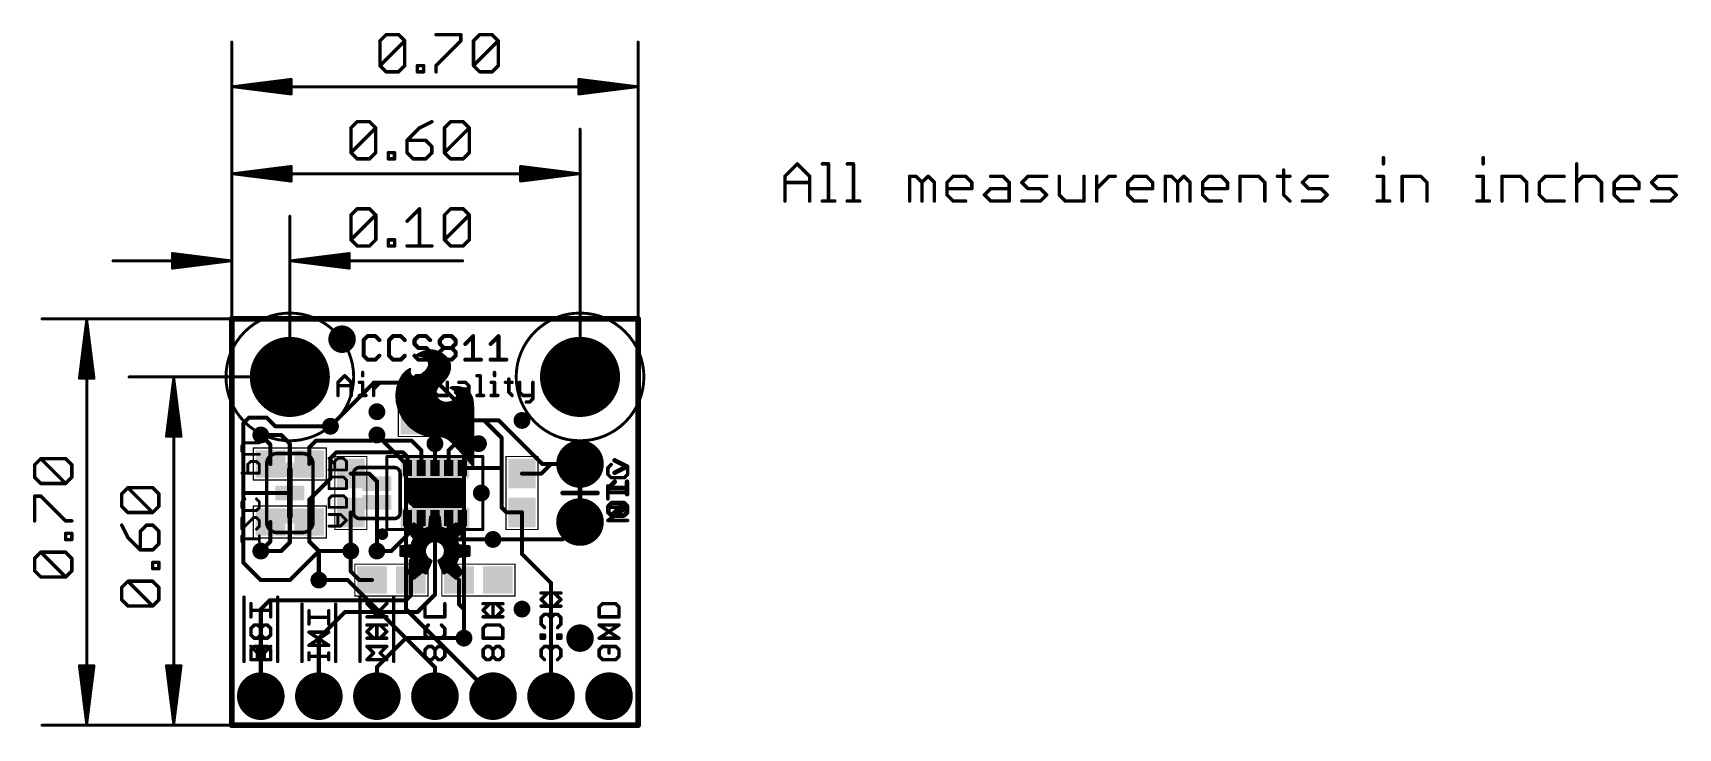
# Model space of a CAD drawing. Extents: x -8.7 to 63.3, y -0.1 to 30.3.
import ezdxf

# ---------------------------------------------------------------- set-up
doc = ezdxf.new("R2010")
doc.units = 0
for name, color, linetype in [('1', 12, 'CONTINUOUS'), ('16', 132, 'CONTINUOUS'), ('17', 110, 'CONTINUOUS'), ('18', 110, 'CONTINUOUS'), ('20', 53, 'CONTINUOUS'), ('21', 41, 'CONTINUOUS'), ('22', 40, 'CONTINUOUS'), ('29', 253, 'CONTINUOUS'), ('31', 253, 'CONTINUOUS'), ('39', 12, 'CONTINUOUS'), ('47', 253, 'CONTINUOUS')]:
    doc.layers.add(name, color=color, linetype=linetype)

# ---------------------------------------------------------------- blocks, each defined once
blk = doc.blocks.new('RECT')
blk.add_solid([(-0.5, -0.5), (0.5, -0.5), (-0.5, 0.5), (0.5, 0.5)])
blk = doc.blocks.new('PIE')
at = {"const_width": 0.5}
blk.add_lwpolyline([(0, -0.25, 1), (0, 0.25, 1), (0, -0.25)], format="xyb", dxfattribs=at)
blk = doc.blocks.new('ROUNDP')
at = {"const_width": 0.5}
blk.add_lwpolyline([(0, -0.25, 1), (0, 0.25, 1), (0, -0.25)], format="xyb", dxfattribs=at)
blk = doc.blocks.new('ROUNDV')
at = {"const_width": 0.5}
blk.add_lwpolyline([(0, -0.25, 1), (0, 0.25, 1), (0, -0.25)], format="xyb", dxfattribs=at)

msp = doc.modelspace()

# ---------------------------------------------------------------- linework, layer by layer
at = {"layer": '1'}
for points, const_width in [([(17.78, 17.78), (0, 17.78)], 0.254), ([(0, 17.78), (0, 0)], 0.254), ([(17.78, 0), (17.78, 17.78)], 0.254), ([(6.223, 14.986), (4.318, 13.081)], 0.1778), ([(6.223, 14.986), (9.017, 14.986)], 0.1778), ([(9.017, 14.986), (9.74, 14.263)], 0.1778), ([(9.74, 13.335), (9.74, 14.263)], 0.1778), ([(11.049, 13.335), (9.74, 13.335)], 0.1778), ([(11.811, 12.573), (11.049, 13.335)], 0.1778), ([(1.69, 12.28), (1.27, 12.7)], 0.1778), ([(1.69, 11.43), (1.69, 12.28)], 0.1778), ([(3.683, 12.446), (3.39, 12.153)], 0.1778), ([(3.39, 11.43), (3.39, 12.153)], 0.1778), ([(3.683, 12.446), (6.096, 12.446)], 0.1778), ([(6.096, 12.446), (6.35, 12.7)], 0.1778), ([(6.604, 12.446), (6.35, 12.7)], 0.1778), ([(7.874, 12.446), (6.604, 12.446)], 0.1778), ([(8.29, 12.03), (7.874, 12.446)], 0.1778), ([(8.89, 11.26), (8.89, 12.319)], 0.1778), ([(9.49, 12.03), (9.779, 12.319)], 0.1778), ([(9.779, 12.319), (10.795, 12.319)], 0.1778), ([(11.811, 11.303), (11.811, 12.573)], 0.1778), ([(4.572, 11.938), (4.318, 11.684)], 0.1778), ([(4.318, 11.684), (4.318, 10.795)], 0.1778), ([(7.493, 11.938), (4.572, 11.938)], 0.1778), ([(7.69, 11.741), (7.493, 11.938)], 0.1778), ([(7.69, 11.26), (7.69, 11.741)], 0.1778), ([(8.29, 11.26), (8.29, 12.03)], 0.1778), ([(9.49, 11.26), (9.49, 12.03)], 0.1778), ([(4.318, 10.795), (3.39, 9.867)], 0.1778), ([(5.207, 11.01), (6.008, 11.01)], 0.1778), ([(6.008, 11.01), (6.35, 10.668)], 0.1778), ([(10.09, 11.26), (11.768, 11.26)], 0.1778), ([(11.768, 11.26), (11.811, 11.303)], 0.1778), ([(11.811, 9.525), (11.811, 11.303)], 0.1778), ([(12.7, 11.01), (13.55, 11.01)], 0.1778), ([(13.55, 11.01), (13.97, 11.43)], 0.1778), ([(13.97, 11.43), (15.24, 11.43)], 0.1778), ([(6.35, 10.668), (6.35, 7.62)], 0.1778), ([(3.39, 8.89), (3.39, 9.867)], 0.1778), ([(5.207, 9.31), (5.207, 7.62)], 0.1778), ([(12.026, 9.31), (11.811, 9.525)], 0.1778), ([(12.7, 9.31), (12.026, 9.31)], 0.1778), ([(12.7, 7.493), (12.7, 9.31)], 0.1778), ([(1.69, 8.89), (1.69, 8.04)], 0.1778), ([(3.39, 8.89), (3.39, 8.04)], 0.1778), ([(7.69, 9.06), (7.69, 8.325)], 0.1778), ([(8.29, 9.06), (8.29, 7.655)], 0.1778), ([(8.89, 9.06), (8.89, 5.715)], 0.1778), ([(9.49, 9.06), (9.49, 8.29)], 0.1778), ([(10.09, 9.06), (10.09, 8.198)], 0.1778), ([(1.69, 8.04), (1.27, 7.62)], 0.1778), ([(3.39, 8.04), (3.81, 7.62)], 0.1778), ([(7.69, 8.325), (6.985, 7.62)], 0.1778), ([(9.49, 8.29), (9.652, 8.128)], 0.1778), ([(9.652, 8.128), (10.16, 8.128)], 0.1778), ([(10.09, 8.198), (10.16, 8.128)], 0.1778), ([(10.16, 8.128), (11.43, 8.128)], 0.1778), ([(3.81, 7.62), (3.81, 6.35)], 0.1778), ([(5.207, 6.731), (5.207, 7.62)], 0.1778), ([(6.985, 7.62), (6.35, 7.62)], 0.1778), ([(8.29, 7.655), (7.835, 7.2)], 0.1778), ([(7.835, 6.35), (7.835, 7.2)], 0.1778), ([(13.97, 6.223), (12.7, 7.493)], 0.1778), ([(5.588, 6.35), (5.207, 6.731)], 0.1778), ([(6.135, 6.35), (5.588, 6.35)], 0.1778), ([(7.835, 5.676), (7.62, 5.461)], 0.1778), ([(7.835, 6.35), (7.835, 5.676)], 0.1778), ([(8.89, 5.715), (8.128, 4.953)], 0.1778), ([(9.945, 6.35), (9.945, 5.295)], 0.1778), ([(13.97, 1.27), (13.97, 6.223)], 0.1778), ([(1.651, 5.461), (1.27, 5.08)], 0.1778), ([(1.27, 5.08), (1.27, 1.27)], 0.1778), ([(7.62, 5.461), (1.651, 5.461)], 0.1778), ([(4.953, 4.953), (3.81, 3.81)], 0.1778), ([(8.128, 4.953), (4.953, 4.953)], 0.1778), ([(9.945, 5.295), (10.16, 5.08)], 0.1778), ([(10.16, 5.08), (10.16, 3.81)], 0.1778), ([(3.81, 3.81), (3.81, 1.27)], 0.1778), ([(7.62, 3.81), (6.35, 2.54)], 0.1778), ([(10.16, 3.81), (7.62, 3.81)], 0.1778), ([(6.35, 2.54), (6.35, 1.27)], 0.1778), ([(0, 0), (17.78, 0)], 0.254)]:
    msp.add_lwpolyline(points, dxfattribs=dict(at, const_width=const_width))
for points, const_width in [([(0, 17.8435, 1), (0, 17.7165)], 0.127), ([(0.0635, 17.78, 1), (-0.0635, 17.78)], 0.127), ([(17.8435, 17.78, 1), (17.7165, 17.78)], 0.127), ([(17.78, 17.7165, 1), (17.78, 17.8435)], 0.127), ([(6.223, 15.0305, 1), (6.223, 14.9416)], 0.0889), ([(6.2544, 14.9546, 1), (6.1916, 15.0174)], 0.0889), ([(9.0484, 15.0174, 1), (8.9856, 14.9546)], 0.0889), ([(9.017, 14.9416, 1), (9.017, 15.0305)], 0.0889), ([(9.7844, 14.263, 1), (9.6956, 14.263)], 0.0889), ([(9.7086, 14.2316, 1), (9.7714, 14.2944)], 0.0889), ([(4.2866, 13.1124, 1), (4.3494, 13.0496)], 0.0889), ([(9.74, 13.3795, 1), (9.74, 13.2906)], 0.0889), ([(9.6956, 13.335, 1), (9.7844, 13.335)], 0.0889), ([(11.0804, 13.3664, 1), (11.0176, 13.3036)], 0.0889), ([(11.049, 13.2906, 1), (11.049, 13.3795)], 0.0889), ([(1.3014, 12.7314, 1), (1.2386, 12.6686)], 0.0889), ([(1.7345, 12.28, 1), (1.6456, 12.28)], 0.0889), ([(1.6586, 12.2486, 1), (1.7214, 12.3114)], 0.0889), ([(3.4345, 12.153, 1), (3.3456, 12.153)], 0.0889), ([(3.683, 12.4904, 1), (3.683, 12.4016)], 0.0889), ([(3.7144, 12.4146, 1), (3.6516, 12.4774)], 0.0889), ([(6.0646, 12.4774, 1), (6.1274, 12.4146)], 0.0889), ([(6.096, 12.4016, 1), (6.096, 12.4904)], 0.0889), ([(6.3814, 12.7314, 1), (6.3186, 12.6686)], 0.0889), ([(6.3814, 12.6686, 1), (6.3186, 12.7314)], 0.0889), ([(6.604, 12.4904, 1), (6.604, 12.4016)], 0.0889), ([(6.5726, 12.4146, 1), (6.6354, 12.4774)], 0.0889), ([(7.9054, 12.4774, 1), (7.8426, 12.4146)], 0.0889), ([(7.874, 12.4016, 1), (7.874, 12.4904)], 0.0889), ([(8.9345, 12.319, 1), (8.8456, 12.319)], 0.0889), ([(9.779, 12.3635, 1), (9.779, 12.2746)], 0.0889), ([(9.8104, 12.2876, 1), (9.7476, 12.3504)], 0.0889), ([(10.795, 12.2746, 1), (10.795, 12.3635)], 0.0889), ([(11.8554, 12.573, 1), (11.7666, 12.573)], 0.0889), ([(11.7796, 12.5416, 1), (11.8424, 12.6044)], 0.0889), ([(3.3586, 12.1844, 1), (3.4214, 12.1216)], 0.0889), ([(4.3625, 11.684, 1), (4.2736, 11.684)], 0.0889), ([(4.2866, 11.7154, 1), (4.3494, 11.6526)], 0.0889), ([(4.572, 11.9825, 1), (4.572, 11.8936)], 0.0889), ([(4.6034, 11.9066, 1), (4.5406, 11.9694)], 0.0889), ([(7.5244, 11.9694, 1), (7.4616, 11.9066)], 0.0889), ([(7.493, 11.8936, 1), (7.493, 11.9825)], 0.0889), ([(7.7345, 11.741, 1), (7.6456, 11.741)], 0.0889), ([(7.6586, 11.7096, 1), (7.7214, 11.7724)], 0.0889), ([(8.3345, 12.03, 1), (8.2456, 12.03)], 0.0889), ([(8.2586, 11.9986, 1), (8.3214, 12.0614)], 0.0889), ([(9.4586, 12.0614, 1), (9.5214, 11.9986)], 0.0889), ([(9.5344, 12.03, 1), (9.4456, 12.03)], 0.0889), ([(1.6456, 11.43, 1), (1.7345, 11.43)], 0.0889), ([(3.3456, 11.43, 1), (3.4345, 11.43)], 0.0889), ([(4.2736, 10.795, 1), (4.3625, 10.795)], 0.0889), ([(4.3494, 10.7636, 1), (4.2866, 10.8264)], 0.0889), ([(5.207, 11.0544, 1), (5.207, 10.9656)], 0.0889), ([(6.0394, 11.0414, 1), (5.9766, 10.9786)], 0.0889), ([(6.008, 10.9656, 1), (6.008, 11.0544)], 0.0889), ([(7.6456, 11.26, 1), (7.7345, 11.26)], 0.0889), ([(8.2456, 11.26, 1), (8.3345, 11.26)], 0.0889), ([(8.8456, 11.26, 1), (8.9345, 11.26)], 0.0889), ([(9.4456, 11.26, 1), (9.5344, 11.26)], 0.0889), ([(10.09, 11.3044, 1), (10.09, 11.2156)], 0.0889), ([(11.7366, 11.2914, 1), (11.7994, 11.2286)], 0.0889), ([(11.8554, 11.303, 1), (11.7666, 11.303)], 0.0889), ([(11.7666, 11.303, 1), (11.8554, 11.303)], 0.0889), ([(11.768, 11.2156, 1), (11.768, 11.3044)], 0.0889), ([(11.8424, 11.2716, 1), (11.7796, 11.3344)], 0.0889), ([(12.7, 11.0544, 1), (12.7, 10.9656)], 0.0889), ([(13.5186, 11.0414, 1), (13.5814, 10.9786)], 0.0889), ([(13.55, 10.9656, 1), (13.55, 11.0544)], 0.0889), ([(13.97, 11.4744, 1), (13.97, 11.3856)], 0.0889), ([(14.0014, 11.3986, 1), (13.9386, 11.4614)], 0.0889), ([(15.24, 11.3856, 1), (15.24, 11.4744)], 0.0889), ([(6.3945, 10.668, 1), (6.3056, 10.668)], 0.0889), ([(6.3186, 10.6366, 1), (6.3814, 10.6994)], 0.0889), ([(3.3586, 9.8984, 1), (3.4214, 9.8356)], 0.0889), ([(3.4345, 9.867, 1), (3.3456, 9.867)], 0.0889), ([(5.2515, 9.31, 1), (5.1625, 9.31)], 0.0889), ([(11.8424, 9.5564, 1), (11.7796, 9.4936)], 0.0889), ([(11.7666, 9.525, 1), (11.8554, 9.525)], 0.0889), ([(12.026, 9.3544, 1), (12.026, 9.2656)], 0.0889), ([(11.9946, 9.2786, 1), (12.0574, 9.3414)], 0.0889), ([(12.7445, 9.31, 1), (12.6556, 9.31)], 0.0889), ([(12.7, 9.2656, 1), (12.7, 9.3544)], 0.0889), ([(1.7345, 8.89, 1), (1.6456, 8.89)], 0.0889), ([(3.4345, 8.89, 1), (3.3456, 8.89)], 0.0889), ([(3.3456, 8.89, 1), (3.4345, 8.89)], 0.0889), ([(7.7345, 9.06, 1), (7.6456, 9.06)], 0.0889), ([(8.3345, 9.06, 1), (8.2456, 9.06)], 0.0889), ([(8.9345, 9.06, 1), (8.8456, 9.06)], 0.0889), ([(9.5344, 9.06, 1), (9.4456, 9.06)], 0.0889), ([(10.1344, 9.06, 1), (10.0456, 9.06)], 0.0889), ([(1.6456, 8.04, 1), (1.7345, 8.04)], 0.0889), ([(1.7214, 8.0086, 1), (1.6586, 8.0714)], 0.0889), ([(3.4214, 8.0714, 1), (3.3586, 8.0086)], 0.0889), ([(3.3456, 8.04, 1), (3.4345, 8.04)], 0.0889), ([(7.6456, 8.325, 1), (7.7345, 8.325)], 0.0889), ([(7.7214, 8.2936, 1), (7.6586, 8.3564)], 0.0889), ([(9.5214, 8.3214, 1), (9.4586, 8.2586)], 0.0889), ([(9.4456, 8.29, 1), (9.5344, 8.29)], 0.0889), ([(9.652, 8.1724, 1), (9.652, 8.0836)], 0.0889), ([(9.6206, 8.0966, 1), (9.6834, 8.1594)], 0.0889), ([(10.1214, 8.2294, 1), (10.0586, 8.1666)], 0.0889), ([(10.0456, 8.198, 1), (10.1344, 8.198)], 0.0889), ([(10.16, 8.1724, 1), (10.16, 8.0836)], 0.0889), ([(10.1286, 8.0966, 1), (10.1914, 8.1594)], 0.0889), ([(10.16, 8.0836, 1), (10.16, 8.1724)], 0.0889), ([(11.43, 8.0836, 1), (11.43, 8.1724)], 0.0889), ([(1.2386, 7.6514, 1), (1.3014, 7.5886)], 0.0889), ([(3.8544, 7.62, 1), (3.7656, 7.62)], 0.0889), ([(3.7786, 7.5886, 1), (3.8414, 7.6514)], 0.0889), ([(5.2515, 7.62, 1), (5.1625, 7.62)], 0.0889), ([(5.1625, 7.62, 1), (5.2515, 7.62)], 0.0889), ([(6.35, 7.6645, 1), (6.35, 7.5755)], 0.0889), ([(6.3056, 7.62, 1), (6.3945, 7.62)], 0.0889), ([(6.9536, 7.6514, 1), (7.0164, 7.5886)], 0.0889), ([(6.985, 7.5755, 1), (6.985, 7.6645)], 0.0889), ([(7.8795, 7.2, 1), (7.7905, 7.2)], 0.0889), ([(7.8036, 7.2314, 1), (7.8664, 7.1686)], 0.0889), ([(8.2456, 7.655, 1), (8.3345, 7.655)], 0.0889), ([(8.3214, 7.6236, 1), (8.2586, 7.6864)], 0.0889), ([(12.7314, 7.5244, 1), (12.6686, 7.4616)], 0.0889), ([(12.6556, 7.493, 1), (12.7445, 7.493)], 0.0889), ([(5.1625, 6.731, 1), (5.2515, 6.731)], 0.0889), ([(5.2384, 6.7624, 1), (5.1756, 6.6996)], 0.0889), ([(3.7656, 6.35, 1), (3.8544, 6.35)], 0.0889), ([(5.588, 6.3945, 1), (5.588, 6.3056)], 0.0889), ([(5.5566, 6.3186, 1), (5.6194, 6.3814)], 0.0889), ([(6.135, 6.3056, 1), (6.135, 6.3945)], 0.0889), ([(7.8795, 6.35, 1), (7.7905, 6.35)], 0.0889), ([(7.7905, 6.35, 1), (7.8795, 6.35)], 0.0889), ([(7.8664, 5.6446, 1), (7.8036, 5.7074)], 0.0889), ([(8.9214, 5.6836, 1), (8.8586, 5.7464)], 0.0889), ([(9.9894, 6.35, 1), (9.9006, 6.35)], 0.0889), ([(14.0145, 6.223, 1), (13.9256, 6.223)], 0.0889), ([(13.9386, 6.1916, 1), (14.0014, 6.2544)], 0.0889), ([(1.3145, 5.08, 1), (1.2255, 5.08)], 0.0889), ([(1.2386, 5.1114, 1), (1.3014, 5.0486)], 0.0889), ([(1.651, 5.5055, 1), (1.651, 5.4165)], 0.0889), ([(1.6824, 5.4296, 1), (1.6196, 5.4924)], 0.0889), ([(4.953, 4.9975, 1), (4.953, 4.9085)], 0.0889), ([(4.9844, 4.9216, 1), (4.9216, 4.9844)], 0.0889), ([(7.5886, 5.4924, 1), (7.6514, 5.4296)], 0.0889), ([(7.62, 5.4165, 1), (7.62, 5.5055)], 0.0889), ([(7.7905, 5.676, 1), (7.8795, 5.676)], 0.0889), ([(8.128, 4.9085, 1), (8.128, 4.9975)], 0.0889), ([(8.8456, 5.715, 1), (8.9345, 5.715)], 0.0889), ([(9.9764, 5.3264, 1), (9.9136, 5.2636)], 0.0889), ([(9.9006, 5.295, 1), (9.9894, 5.295)], 0.0889), ([(10.2044, 5.08, 1), (10.1156, 5.08)], 0.0889), ([(10.1286, 5.0486, 1), (10.1914, 5.1114)], 0.0889), ([(8.0966, 4.9844, 1), (8.1594, 4.9216)], 0.0889), ([(3.7786, 3.8414, 1), (3.8414, 3.7786)], 0.0889), ([(3.8544, 3.81, 1), (3.7656, 3.81)], 0.0889), ([(7.62, 3.8544, 1), (7.62, 3.7656)], 0.0889), ([(7.6514, 3.7786, 1), (7.5886, 3.8414)], 0.0889), ([(10.1156, 3.81, 1), (10.2044, 3.81)], 0.0889), ([(10.16, 3.7656, 1), (10.16, 3.8544)], 0.0889), ([(6.3945, 2.54, 1), (6.3056, 2.54)], 0.0889), ([(6.3186, 2.5714, 1), (6.3814, 2.5086)], 0.0889), ([(1.2255, 1.27, 1), (1.3145, 1.27)], 0.0889), ([(3.7656, 1.27, 1), (3.8544, 1.27)], 0.0889), ([(6.3056, 1.27, 1), (6.3945, 1.27)], 0.0889), ([(13.9256, 1.27, 1), (14.0145, 1.27)], 0.0889), ([(0, 0.0635, 1), (0, -0.0635)], 0.127), ([(-0.0635, 0, 1), (0.0635, 0)], 0.127), ([(17.7165, 0, 1), (17.8435, 0)], 0.127), ([(17.78, -0.0635, 1), (17.78, 0.0635)], 0.127)]:
    msp.add_lwpolyline(points, format="xyb", dxfattribs=dict(at, const_width=const_width))
at = {"layer": '16'}
for points, const_width in [([(0, 17.78), (17.78, 17.78)], 0.254), ([(0, 0), (0, 17.78)], 0.254), ([(17.78, 17.78), (17.78, 0)], 0.254), ([(0.508, 13.208), (0.762, 13.462)], 0.1778), ([(0.508, 13.208), (0.508, 10.16)], 0.1778), ([(0.762, 13.462), (1.524, 13.462)], 0.1778), ([(1.524, 13.462), (1.905, 13.081)], 0.1778), ([(1.905, 13.081), (4.318, 13.081)], 0.1778), ([(9.271, 13.335), (8.89, 12.954)], 0.1778), ([(8.89, 12.954), (8.89, 12.319)], 0.1778), ([(11.684, 13.335), (9.271, 13.335)], 0.1778), ([(13.589, 11.43), (11.684, 13.335)], 0.1778), ([(1.27, 12.7), (2.159, 12.7)], 0.1778), ([(2.159, 12.7), (2.54, 12.319)], 0.1778), ([(2.54, 12.319), (2.54, 11.176)], 0.1778), ([(7.62, 11.43), (6.35, 12.7)], 0.1778), ([(10.16, 11.684), (10.795, 12.319)], 0.1778), ([(10.16, 3.81), (10.16, 11.684)], 0.1778), ([(16.7551, 11.5887), (17.2974, 11.3175)], 0.2032), ([(2.54, 10.16), (2.54, 11.176)], 0.254), ([(2.54, 10.16), (2.54, 11.176)], 0.254), ([(7.62, 5.08), (7.62, 11.43)], 0.1778), ([(15.24, 11.43), (13.589, 11.43)], 0.1778), ([(17.2974, 11.3175), (16.7551, 11.0464)], 0.2032), ([(0.508, 10.16), (0.508, 7.112)], 0.1778), ([(2.54, 10.16), (0.508, 10.16)], 0.1778), ([(2.54, 10.16), (2.54, 9.144)], 0.254), ([(2.54, 10.16), (2.54, 9.144)], 0.254), ([(2.54, 10.16), (2.54, 9.144)], 0.254), ([(16.7551, 10.6532), (16.4839, 10.382)], 0.2032), ([(16.4839, 10.382), (17.2974, 10.382)], 0.2032), ([(17.2974, 10.6532), (17.2974, 10.1108)], 0.2032), ([(6.35, 9.7536), (6.35, 7.62)], 0.1778), ([(16.6195, 9.7176), (16.4839, 9.5821)], 0.2032), ([(16.4839, 9.5821), (16.4839, 9.3109)], 0.2032), ([(16.4839, 9.3109), (16.6195, 9.1753)], 0.2032), ([(17.1618, 9.7176), (16.6195, 9.7176)], 0.2032), ([(17.1618, 9.7176), (16.6195, 9.1753)], 0.2032), ([(17.2974, 9.5821), (17.1618, 9.7176)], 0.2032), ([(17.1618, 9.1753), (17.2974, 9.3109)], 0.2032), ([(17.2974, 9.3109), (17.2974, 9.5821)], 0.2032), ([(2.54, 8.001), (2.54, 9.144)], 0.1778), ([(14.478, 8.128), (15.24, 8.89)], 0.1778), ([(16.6195, 9.1753), (17.1618, 9.1753)], 0.2032), ([(2.159, 7.62), (2.54, 8.001)], 0.1778), ([(11.43, 8.128), (14.478, 8.128)], 0.1778), ([(0.508, 7.112), (1.27, 6.35)], 0.1778), ([(1.27, 7.62), (2.159, 7.62)], 0.1778), ([(2.54, 6.35), (3.81, 7.62)], 0.1778), ([(3.81, 7.62), (5.207, 7.62)], 0.1778), ([(1.27, 6.35), (2.54, 6.35)], 0.1778), ([(3.81, 6.35), (5.08, 6.35)], 0.1778), ([(5.08, 6.35), (8.89, 2.54)], 0.1778), ([(11.43, 1.27), (7.62, 5.08)], 0.1778), ([(8.89, 2.54), (8.89, 1.27)], 0.1778), ([(17.78, 0), (0, 0)], 0.254)]:
    msp.add_lwpolyline(points, dxfattribs=dict(at, const_width=const_width))
for points, const_width in [([(0, 17.8435, 1), (0, 17.7165)], 0.127), ([(0.0635, 17.78, 1), (-0.0635, 17.78)], 0.127), ([(17.8435, 17.78, 1), (17.7165, 17.78)], 0.127), ([(17.78, 17.7165, 1), (17.78, 17.8435)], 0.127), ([(0.4766, 13.2394, 1), (0.5394, 13.1766)], 0.0889), ([(0.5524, 13.208, 1), (0.4636, 13.208)], 0.0889), ([(0.762, 13.5065, 1), (0.762, 13.4176)], 0.0889), ([(0.7934, 13.4306, 1), (0.7306, 13.4934)], 0.0889), ([(1.5554, 13.4934, 1), (1.4926, 13.4306)], 0.0889), ([(1.524, 13.4176, 1), (1.524, 13.5065)], 0.0889), ([(1.905, 13.1255, 1), (1.905, 13.0366)], 0.0889), ([(1.8736, 13.0496, 1), (1.9364, 13.1124)], 0.0889), ([(4.318, 13.0366, 1), (4.318, 13.1255)], 0.0889), ([(8.9345, 12.954, 1), (8.8456, 12.954)], 0.0889), ([(8.8586, 12.9854, 1), (8.9214, 12.9226)], 0.0889), ([(9.271, 13.3795, 1), (9.271, 13.2906)], 0.0889), ([(9.3024, 13.3036, 1), (9.2396, 13.3664)], 0.0889), ([(11.7154, 13.3664, 1), (11.6526, 13.3036)], 0.0889), ([(11.684, 13.2906, 1), (11.684, 13.3795)], 0.0889), ([(1.27, 12.7445, 1), (1.27, 12.6556)], 0.0889), ([(2.1904, 12.7314, 1), (2.1276, 12.6686)], 0.0889), ([(2.159, 12.6556, 1), (2.159, 12.7445)], 0.0889), ([(2.5844, 12.319, 1), (2.4956, 12.319)], 0.0889), ([(2.5086, 12.2876, 1), (2.5714, 12.3504)], 0.0889), ([(6.3814, 12.7314, 1), (6.3186, 12.6686)], 0.0889), ([(8.8456, 12.319, 1), (8.9345, 12.319)], 0.0889), ([(10.8264, 12.2876, 1), (10.7636, 12.3504)], 0.0889), ([(10.1286, 11.7154, 1), (10.1914, 11.6526)], 0.0889), ([(10.2044, 11.684, 1), (10.1156, 11.684)], 0.0889), ([(16.7778, 11.6341, 1), (16.7324, 11.5432)], 0.1016), ([(2.6035, 11.176, 1), (2.4765, 11.176)], 0.127), ([(2.6035, 11.176, 1), (2.4765, 11.176)], 0.127), ([(2.4956, 11.176, 1), (2.5844, 11.176)], 0.0889), ([(7.6645, 11.43, 1), (7.5755, 11.43)], 0.0889), ([(7.5886, 11.3986, 1), (7.6514, 11.4614)], 0.0889), ([(13.589, 11.4744, 1), (13.589, 11.3856)], 0.0889), ([(13.5576, 11.3986, 1), (13.6204, 11.4614)], 0.0889), ([(15.24, 11.3856, 1), (15.24, 11.4744)], 0.0889), ([(16.7324, 11.0918, 1), (16.7778, 11.0009)], 0.1016), ([(17.3201, 11.2721, 1), (17.2747, 11.363)], 0.1016), ([(17.2747, 11.2721, 1), (17.3201, 11.363)], 0.1016), ([(0.5524, 10.16, 1), (0.4636, 10.16)], 0.0889), ([(0.508, 10.2044, 1), (0.508, 10.1156)], 0.0889), ([(0.4636, 10.16, 1), (0.5524, 10.16)], 0.0889), ([(2.6035, 10.16, 1), (2.4765, 10.16)], 0.127), ([(2.6035, 10.16, 1), (2.4765, 10.16)], 0.127), ([(2.6035, 10.16, 1), (2.4765, 10.16)], 0.127), ([(2.4765, 10.16, 1), (2.6035, 10.16)], 0.127), ([(2.4765, 10.16, 1), (2.6035, 10.16)], 0.127), ([(2.54, 10.1156, 1), (2.54, 10.2044)], 0.0889), ([(16.4839, 10.4328, 1), (16.4839, 10.3312)], 0.1016), ([(16.448, 10.4179, 1), (16.5198, 10.3461)], 0.1016), ([(16.791, 10.6172, 1), (16.7192, 10.6891)], 0.1016), ([(17.3482, 10.6532, 1), (17.2466, 10.6532)], 0.1016), ([(17.2466, 10.1108, 1), (17.3482, 10.1108)], 0.1016), ([(17.2974, 10.3312, 1), (17.2974, 10.4328)], 0.1016), ([(6.3945, 9.7536, 1), (6.3056, 9.7536)], 0.0889), ([(16.5347, 9.5821, 1), (16.4331, 9.5821)], 0.1016), ([(16.448, 9.618, 1), (16.5198, 9.5461)], 0.1016), ([(16.5198, 9.3468, 1), (16.448, 9.275)], 0.1016), ([(16.4331, 9.3109, 1), (16.5347, 9.3109)], 0.1016), ([(16.6195, 9.7684, 1), (16.6195, 9.6668)], 0.1016), ([(16.6554, 9.6817, 1), (16.5836, 9.7536)], 0.1016), ([(17.1977, 9.7536, 1), (17.1259, 9.6817)], 0.1016), ([(17.1977, 9.6817, 1), (17.1259, 9.7536)], 0.1016), ([(17.1618, 9.6668, 1), (17.1618, 9.7684)], 0.1016), ([(17.3482, 9.5821, 1), (17.2466, 9.5821)], 0.1016), ([(17.2466, 9.3109, 1), (17.3482, 9.3109)], 0.1016), ([(17.2615, 9.5461, 1), (17.3333, 9.618)], 0.1016), ([(17.3333, 9.275, 1), (17.2615, 9.3468)], 0.1016), ([(2.4765, 9.144, 1), (2.6035, 9.144)], 0.127), ([(2.4765, 9.144, 1), (2.6035, 9.144)], 0.127), ([(2.4765, 9.144, 1), (2.6035, 9.144)], 0.127), ([(2.5844, 9.144, 1), (2.4956, 9.144)], 0.0889), ([(15.2714, 8.8586, 1), (15.2086, 8.9214)], 0.0889), ([(16.6195, 9.2261, 1), (16.6195, 9.1245)], 0.1016), ([(16.5836, 9.2112, 1), (16.6554, 9.1394)], 0.1016), ([(16.5836, 9.1394, 1), (16.6554, 9.2112)], 0.1016), ([(17.1259, 9.2112, 1), (17.1977, 9.1394)], 0.1016), ([(17.1618, 9.1245, 1), (17.1618, 9.2261)], 0.1016), ([(2.4956, 8.001, 1), (2.5844, 8.001)], 0.0889), ([(2.5714, 7.9696, 1), (2.5086, 8.0324)], 0.0889), ([(11.43, 8.1724, 1), (11.43, 8.0836)], 0.0889), ([(14.4466, 8.1594, 1), (14.5094, 8.0966)], 0.0889), ([(14.478, 8.0836, 1), (14.478, 8.1724)], 0.0889), ([(0.5394, 7.1434, 1), (0.4766, 7.0806)], 0.0889), ([(1.27, 7.6645, 1), (1.27, 7.5755)], 0.0889), ([(2.1276, 7.6514, 1), (2.1904, 7.5886)], 0.0889), ([(2.159, 7.5755, 1), (2.159, 7.6645)], 0.0889), ([(3.81, 7.6645, 1), (3.81, 7.5755)], 0.0889), ([(3.8414, 7.5886, 1), (3.7786, 7.6514)], 0.0889), ([(5.207, 7.5755, 1), (5.207, 7.6645)], 0.0889), ([(6.3056, 7.62, 1), (6.3945, 7.62)], 0.0889), ([(0.4636, 7.112, 1), (0.5524, 7.112)], 0.0889), ([(1.27, 6.3945, 1), (1.27, 6.3056)], 0.0889), ([(1.2386, 6.3186, 1), (1.3014, 6.3814)], 0.0889), ([(2.5086, 6.3814, 1), (2.5714, 6.3186)], 0.0889), ([(2.54, 6.3056, 1), (2.54, 6.3945)], 0.0889), ([(3.81, 6.3945, 1), (3.81, 6.3056)], 0.0889), ([(5.1114, 6.3814, 1), (5.0486, 6.3186)], 0.0889), ([(5.08, 6.3056, 1), (5.08, 6.3945)], 0.0889), ([(7.5755, 5.08, 1), (7.6645, 5.08)], 0.0889), ([(7.6514, 5.1114, 1), (7.5886, 5.0486)], 0.0889), ([(10.1156, 3.81, 1), (10.2044, 3.81)], 0.0889), ([(8.9345, 2.54, 1), (8.8456, 2.54)], 0.0889), ([(8.8586, 2.5086, 1), (8.9214, 2.5714)], 0.0889), ([(8.8456, 1.27, 1), (8.9345, 1.27)], 0.0889), ([(11.3986, 1.2386, 1), (11.4614, 1.3014)], 0.0889), ([(0, 0.0635, 1), (0, -0.0635)], 0.127), ([(-0.0635, 0, 1), (0.0635, 0)], 0.127), ([(17.7165, 0, 1), (17.8435, 0)], 0.127), ([(17.78, -0.0635, 1), (17.78, 0.0635)], 0.127)]:
    msp.add_lwpolyline(points, format="xyb", dxfattribs=dict(at, const_width=const_width))
at = {"layer": '20', "const_width": 0.2032}
for points in [[(0, 0), (0, 17.78)], [(0, 17.78), (17.78, 17.78)], [(17.78, 17.78), (17.78, 0)], [(17.78, 0), (0, 0)]]:
    msp.add_lwpolyline(points, dxfattribs=at)
at = {"layer": '20', "const_width": 0.1016}
for points in [[(0.0508, 17.78, 1), (-0.0508, 17.78)], [(0, 17.8308, 1), (0, 17.7292)], [(17.8308, 17.78, 1), (17.7292, 17.78)], [(17.78, 17.7292, 1), (17.78, 17.8308)], [(0, 0.0508, 1), (0, -0.0508)], [(-0.0508, 0, 1), (0.0508, 0)], [(17.7292, 0, 1), (17.8308, 0)], [(17.78, -0.0508, 1), (17.78, 0.0508)]]:
    msp.add_lwpolyline(points, format="xyb", dxfattribs=at)
at = {"layer": '20'}
for centre in [(2.54, 15.24), (15.24, 15.24)]:
    msp.add_circle(centre, 1.651, dxfattribs=at)
at = {"layer": '21'}
for points, const_width in [([(5.9447, 17.0252), (5.7731, 16.8536)], 0.1778), ([(5.7731, 16.8536), (5.7731, 16.1672)], 0.1778), ([(6.2879, 17.0252), (5.9447, 17.0252)], 0.1778), ([(6.4595, 16.8536), (6.2879, 17.0252)], 0.1778), ([(7.0556, 17.0252), (6.884, 16.8536)], 0.1778), ([(6.884, 16.8536), (6.884, 16.1672)], 0.1778), ([(7.3988, 17.0252), (7.0556, 17.0252)], 0.1778), ([(7.5704, 16.8536), (7.3988, 17.0252)], 0.1778), ([(8.1666, 17.0252), (7.995, 16.8536)], 0.1778), ([(7.995, 16.8536), (7.995, 16.682)], 0.1778), ([(7.995, 16.682), (8.1666, 16.5104)], 0.1778), ([(8.5098, 17.0252), (8.1666, 17.0252)], 0.1778), ([(8.1666, 16.5104), (8.5098, 16.5104)], 0.1778), ([(8.6814, 16.8536), (8.5098, 17.0252)], 0.1778), ([(8.5098, 16.5104), (8.6814, 16.3388)], 0.1778), ([(9.1059, 16.8536), (9.2775, 17.0252)], 0.1778), ([(9.1059, 16.682), (9.1059, 16.8536)], 0.1778), ([(9.2775, 16.5104), (9.1059, 16.682)], 0.1778), ([(9.1059, 16.3388), (9.2775, 16.5104)], 0.1778), ([(9.2775, 17.0252), (9.6207, 17.0252)], 0.1778), ([(9.2775, 16.5104), (9.6207, 16.5104)], 0.1778), ([(9.6207, 17.0252), (9.7923, 16.8536)], 0.1778), ([(9.7923, 16.682), (9.6207, 16.5104)], 0.1778), ([(9.6207, 16.5104), (9.7923, 16.3388)], 0.1778), ([(9.7923, 16.8536), (9.7923, 16.682)], 0.1778), ([(10.2168, 16.682), (10.56, 17.0252)], 0.1778), ([(10.56, 17.0252), (10.56, 15.9957)], 0.1778), ([(11.3278, 16.682), (11.6709, 17.0252)], 0.1778), ([(11.6709, 17.0252), (11.6709, 15.9957)], 0.1778), ([(5.7731, 16.1672), (5.9447, 15.9957)], 0.1778), ([(5.9447, 15.9957), (6.2879, 15.9957)], 0.1778), ([(6.2879, 15.9957), (6.4595, 16.1672)], 0.1778), ([(6.884, 16.1672), (7.0556, 15.9957)], 0.1778), ([(7.0556, 15.9957), (7.3988, 15.9957)], 0.1778), ([(7.3988, 15.9957), (7.5704, 16.1672)], 0.1778), ([(8.1666, 15.9957), (7.995, 16.1672)], 0.1778), ([(8.5098, 15.9957), (8.1666, 15.9957)], 0.1778), ([(8.6814, 16.1672), (8.5098, 15.9957)], 0.1778), ([(8.6814, 16.3388), (8.6814, 16.1672)], 0.1778), ([(9.1059, 16.1672), (9.1059, 16.3388)], 0.1778), ([(9.2775, 15.9957), (9.1059, 16.1672)], 0.1778), ([(9.6207, 15.9957), (9.2775, 15.9957)], 0.1778), ([(9.7923, 16.1672), (9.6207, 15.9957)], 0.1778), ([(9.7923, 16.3388), (9.7923, 16.1672)], 0.1778), ([(10.2168, 15.9957), (10.9032, 15.9957)], 0.1778), ([(11.3278, 15.9957), (12.0141, 15.9957)], 0.1778), ([(4.6495, 15.0034), (4.9376, 15.2915)], 0.1524), ([(4.9376, 15.2915), (5.2257, 15.0034)], 0.1524), ([(5.7291, 15.4356), (5.7291, 15.2915)], 0.1524), ([(7.9238, 15.1475), (8.0679, 15.2915)], 0.1524), ([(7.9238, 14.5713), (7.9238, 15.1475)], 0.1524), ([(8.0679, 15.2915), (8.356, 15.2915)], 0.1524), ([(8.356, 15.2915), (8.5, 15.1475)], 0.1524), ([(8.5, 15.1475), (8.5, 14.5713)], 0.1524), ([(10.7304, 15.2915), (10.8744, 15.2915)], 0.1524), ([(10.8744, 15.2915), (10.8744, 14.4272)], 0.1524), ([(11.4981, 15.4356), (11.4981, 15.2915)], 0.1524), ([(12.1218, 15.1475), (12.1218, 14.5713)], 0.1524), ([(4.6495, 14.4272), (4.6495, 15.0034)], 0.1524), ([(4.6495, 14.8594), (5.2257, 14.8594)], 0.1524), ([(5.2257, 15.0034), (5.2257, 14.4272)], 0.1524), ([(5.585, 15.0034), (5.7291, 15.0034)], 0.1524), ([(5.585, 14.4272), (5.8731, 14.4272)], 0.1524), ([(5.7291, 15.0034), (5.7291, 14.4272)], 0.1524), ([(6.2087, 14.4272), (6.2087, 15.0034)], 0.1524), ([(6.2087, 14.7153), (6.4968, 15.0034)], 0.1524), ([(6.4968, 15.0034), (6.6409, 15.0034)], 0.1524), ([(8.0679, 14.4272), (7.9238, 14.5713)], 0.1524), ([(8.356, 14.4272), (8.0679, 14.4272)], 0.1524), ([(8.2119, 14.7153), (8.5, 14.4272)], 0.1524), ([(8.5, 14.5713), (8.356, 14.4272)], 0.1524), ([(8.8593, 15.0034), (8.8593, 14.5713)], 0.1524), ([(8.8593, 14.5713), (9.0034, 14.4272)], 0.1524), ([(9.0034, 14.4272), (9.4355, 14.4272)], 0.1524), ([(9.4355, 14.4272), (9.4355, 15.0034)], 0.1524), ([(9.7948, 14.5713), (9.9389, 14.7153)], 0.1524), ([(9.9389, 14.4272), (9.7948, 14.5713)], 0.1524), ([(9.9389, 15.0034), (10.227, 15.0034)], 0.1524), ([(9.9389, 14.7153), (10.3711, 14.7153)], 0.1524), ([(10.3711, 14.4272), (9.9389, 14.4272)], 0.1524), ([(10.227, 15.0034), (10.3711, 14.8594)], 0.1524), ([(10.3711, 14.8594), (10.3711, 14.4272)], 0.1524), ([(10.7304, 14.4272), (11.0185, 14.4272)], 0.1524), ([(11.354, 15.0034), (11.4981, 15.0034)], 0.1524), ([(11.354, 14.4272), (11.6421, 14.4272)], 0.1524), ([(11.4981, 15.0034), (11.4981, 14.4272)], 0.1524), ([(11.9777, 15.0034), (12.2658, 15.0034)], 0.1524), ([(12.1218, 14.5713), (12.2658, 14.4272)], 0.1524), ([(12.6014, 15.0034), (12.6014, 14.5713)], 0.1524), ([(12.6014, 14.5713), (12.7454, 14.4272)], 0.1524), ([(12.7454, 14.4272), (13.1776, 14.4272)], 0.1524), ([(13.1776, 15.0034), (13.1776, 14.2831)], 0.1524), ([(13.0336, 14.1391), (12.8895, 14.1391)], 0.1524), ([(13.1776, 14.2831), (13.0336, 14.1391)], 0.1524), ([(6.79, 11.76), (6.79, 8.56)], 0.127), ([(10.99, 11.76), (6.79, 11.76)], 0.127), ([(10.99, 8.56), (10.99, 11.76)], 0.127), ([(16.6025, 11.4072), (16.4585, 11.2631)], 0.1524), ([(16.4585, 11.2631), (16.4585, 10.975)], 0.1524), ([(16.4585, 10.975), (16.6025, 10.831)], 0.1524), ([(16.6025, 10.831), (17.1787, 10.831)], 0.1524), ([(17.3228, 11.2631), (17.1787, 11.4072)], 0.1524), ([(17.1787, 10.831), (17.3228, 10.975)], 0.1524), ([(17.3228, 10.975), (17.3228, 11.2631)], 0.1524), ([(14.478, 10.16), (15.24, 10.16)], 0.2032), ([(15.24, 10.16), (15.24, 10.414)], 0.2032), ([(15.24, 10.16), (16.002, 10.16)], 0.2032), ([(15.24, 9.906), (15.24, 10.16)], 0.2032), ([(16.4585, 9.8954), (16.4585, 10.4717)], 0.1524), ([(17.3228, 10.1836), (16.4585, 10.1836)], 0.1524), ([(16.4585, 8.9599), (17.3228, 9.5361)], 0.1524), ([(17.3228, 9.5361), (16.4585, 9.5361)], 0.1524), ([(17.3228, 8.9599), (16.4585, 8.9599)], 0.1524), ([(6.79, 8.56), (10.99, 8.56)], 0.127), ([(14.1137, 5.7852), (13.5375, 5.7852)], 0.1524), ([(14.4018, 5.4971), (14.1137, 5.7852)], 0.1524), ([(0.5334, 2.794), (0.5334, 5.6006)], 0.1524), ([(0.8375, 4.7412), (0.8375, 5.3175)], 0.1524), ([(1.7018, 5.0293), (0.8375, 5.0293)], 0.1524), ([(3.0734, 2.794), (3.0734, 5.2887)], 0.1524), ([(3.3775, 4.4294), (3.3775, 5.0056)], 0.1524), ([(5.6134, 2.794), (5.6134, 5.6006)], 0.1524), ([(6.4937, 4.7412), (5.9175, 5.3175)], 0.1524), ([(6.3496, 4.8853), (6.7818, 5.3175)], 0.1524), ([(9.3218, 4.7412), (9.3218, 5.3175)], 0.1524), ([(10.9975, 5.0293), (11.2856, 5.3175)], 0.1524), ([(11.2856, 4.7412), (10.9975, 5.0293)], 0.1524), ([(11.2856, 5.3175), (11.8618, 5.3175)], 0.1524), ([(11.4296, 4.7412), (11.4296, 5.3175)], 0.1524), ([(13.5375, 5.209), (14.1137, 5.209)], 0.1524), ([(14.1137, 5.209), (14.4018, 5.4971)], 0.1524), ([(16.2215, 5.3175), (16.0775, 5.1734)], 0.1524), ([(16.0775, 5.1734), (16.0775, 4.7412)], 0.1524), ([(16.7977, 5.3175), (16.2215, 5.3175)], 0.1524), ([(16.9418, 5.1734), (16.7977, 5.3175)], 0.1524), ([(16.9418, 4.7412), (16.9418, 5.1734)], 0.1524), ([(0.9815, 4.3819), (0.8375, 4.2379)], 0.1524), ([(1.2696, 4.2379), (1.4137, 4.3819)], 0.1524), ([(1.4137, 4.3819), (1.5577, 4.3819)], 0.1524), ([(1.5577, 4.3819), (1.7018, 4.2379)], 0.1524), ([(4.2418, 4.7175), (3.3775, 4.7175)], 0.1524), ([(5.9175, 4.7412), (6.7818, 4.7412)], 0.1524), ([(5.9175, 4.0938), (6.2056, 4.3819)], 0.1524), ([(6.2056, 4.3819), (6.7818, 4.3819)], 0.1524), ([(6.3496, 3.8057), (6.3496, 4.3819)], 0.1524), ([(8.4575, 4.7412), (9.3218, 4.7412)], 0.1524), ([(8.6015, 4.3819), (8.4575, 4.2379)], 0.1524), ([(9.3218, 4.2379), (9.1777, 4.3819)], 0.1524), ([(11.1415, 4.3819), (10.9975, 4.2379)], 0.1524), ([(11.7177, 4.3819), (11.1415, 4.3819)], 0.1524), ([(11.8618, 4.7412), (11.2856, 4.7412)], 0.1524), ([(11.8618, 4.2379), (11.7177, 4.3819)], 0.1524), ([(13.5375, 4.7056), (13.6815, 4.8497)], 0.1524), ([(13.5375, 4.4175), (13.5375, 4.7056)], 0.1524), ([(13.6815, 4.2735), (13.5375, 4.4175)], 0.1524), ([(13.6815, 4.8497), (13.8256, 4.8497)], 0.1524), ([(13.8256, 4.8497), (13.9696, 4.7056)], 0.1524), ([(13.9696, 4.7056), (14.1137, 4.8497)], 0.1524), ([(13.9696, 4.7056), (13.9696, 4.5616)], 0.1524), ([(14.1137, 4.8497), (14.2577, 4.8497)], 0.1524), ([(14.2577, 4.8497), (14.4018, 4.7056)], 0.1524), ([(14.4018, 4.4175), (14.2577, 4.2735)], 0.1524), ([(14.4018, 4.7056), (14.4018, 4.4175)], 0.1524), ([(16.0775, 4.7412), (16.9418, 4.7412)], 0.1524), ([(16.0775, 3.8057), (16.9418, 4.3819)], 0.1524), ([(16.9418, 4.3819), (16.0775, 4.3819)], 0.1524), ([(0.8375, 4.2379), (0.8375, 3.9498)], 0.1524), ([(0.8375, 3.9498), (0.9815, 3.8057)], 0.1524), ([(0.9815, 3.8057), (1.1256, 3.8057)], 0.1524), ([(1.1256, 3.8057), (1.2696, 3.9498)], 0.1524), ([(1.2696, 3.9498), (1.2696, 4.2379)], 0.1524), ([(1.7018, 3.9498), (1.5577, 3.8057)], 0.1524), ([(1.7018, 4.2379), (1.7018, 3.9498)], 0.1524), ([(3.3775, 3.4939), (4.2418, 4.0701)], 0.1524), ([(4.2418, 4.0701), (3.3775, 4.0701)], 0.1524), ([(6.2056, 3.8057), (5.9175, 4.0938)], 0.1524), ([(6.7818, 3.8057), (6.2056, 3.8057)], 0.1524), ([(8.4575, 4.2379), (8.4575, 3.9498)], 0.1524), ([(8.4575, 3.9498), (8.6015, 3.8057)], 0.1524), ([(8.6015, 3.8057), (9.1777, 3.8057)], 0.1524), ([(9.1777, 3.8057), (9.3218, 3.9498)], 0.1524), ([(9.3218, 3.9498), (9.3218, 4.2379)], 0.1524), ([(10.9975, 4.2379), (10.9975, 3.8057)], 0.1524), ([(10.9975, 3.8057), (11.8618, 3.8057)], 0.1524), ([(11.8618, 3.8057), (11.8618, 4.2379)], 0.1524), ([(14.2577, 3.8057), (14.2577, 3.9498)], 0.1524), ([(14.2577, 3.9498), (14.4018, 3.9498)], 0.1524), ([(14.4018, 3.8057), (14.2577, 3.8057)], 0.1524), ([(14.4018, 3.9498), (14.4018, 3.8057)], 0.1524), ([(16.9418, 3.8057), (16.0775, 3.8057)], 0.1524), ([(0.8375, 3.3024), (0.9815, 3.4464)], 0.1524), ([(0.8375, 2.8702), (0.8375, 3.3024)], 0.1524), ([(1.7018, 2.8702), (0.8375, 2.8702)], 0.1524), ([(0.9815, 3.4464), (1.2696, 3.4464)], 0.1524), ([(1.2696, 3.4464), (1.4137, 3.3024)], 0.1524), ([(1.4137, 3.1583), (1.7018, 3.4464)], 0.1524), ([(1.4137, 3.3024), (1.4137, 2.8702)], 0.1524), ([(4.2418, 3.4939), (3.3775, 3.4939)], 0.1524), ([(3.3775, 2.8702), (3.3775, 3.1583)], 0.1524), ([(4.2418, 3.0143), (3.3775, 3.0143)], 0.1524), ([(4.2418, 2.8702), (4.2418, 3.1583)], 0.1524), ([(6.7818, 3.4464), (5.9175, 3.4464)], 0.1524), ([(5.9175, 2.8702), (6.7818, 2.8702)], 0.1524), ([(6.4937, 3.1583), (6.7818, 3.4464)], 0.1524), ([(6.7818, 2.8702), (6.4937, 3.1583)], 0.1524), ([(8.6015, 3.4464), (8.4575, 3.3024)], 0.1524), ([(8.4575, 3.3024), (8.4575, 3.0143)], 0.1524), ([(8.4575, 3.0143), (8.6015, 2.8702)], 0.1524), ([(8.6015, 2.8702), (8.7456, 2.8702)], 0.1524), ([(8.7456, 2.8702), (8.8896, 3.0143)], 0.1524), ([(8.8896, 3.3024), (9.0337, 3.4464)], 0.1524), ([(8.8896, 3.0143), (8.8896, 3.3024)], 0.1524), ([(9.0337, 3.4464), (9.1777, 3.4464)], 0.1524), ([(9.1777, 3.4464), (9.3218, 3.3024)], 0.1524), ([(9.3218, 3.0143), (9.1777, 2.8702)], 0.1524), ([(9.3218, 3.3024), (9.3218, 3.0143)], 0.1524), ([(11.1415, 3.4464), (10.9975, 3.3024)], 0.1524), ([(10.9975, 3.3024), (10.9975, 3.0143)], 0.1524), ([(10.9975, 3.0143), (11.1415, 2.8702)], 0.1524), ([(11.1415, 2.8702), (11.2856, 2.8702)], 0.1524), ([(11.2856, 2.8702), (11.4296, 3.0143)], 0.1524), ([(11.4296, 3.3024), (11.5737, 3.4464)], 0.1524), ([(11.4296, 3.0143), (11.4296, 3.3024)], 0.1524), ([(11.5737, 3.4464), (11.7177, 3.4464)], 0.1524), ([(11.7177, 3.4464), (11.8618, 3.3024)], 0.1524), ([(11.8618, 3.0143), (11.7177, 2.8702)], 0.1524), ([(11.8618, 3.3024), (11.8618, 3.0143)], 0.1524), ([(13.5375, 3.3024), (13.6815, 3.4464)], 0.1524), ([(13.5375, 3.0143), (13.5375, 3.3024)], 0.1524), ([(13.6815, 2.8702), (13.5375, 3.0143)], 0.1524), ([(13.6815, 3.4464), (13.8256, 3.4464)], 0.1524), ([(13.8256, 3.4464), (13.9696, 3.3024)], 0.1524), ([(13.9696, 3.3024), (14.1137, 3.4464)], 0.1524), ([(13.9696, 3.3024), (13.9696, 3.1583)], 0.1524), ([(14.1137, 3.4464), (14.2577, 3.4464)], 0.1524), ([(14.2577, 3.4464), (14.4018, 3.3024)], 0.1524), ([(14.4018, 3.0143), (14.2577, 2.8702)], 0.1524), ([(14.4018, 3.3024), (14.4018, 3.0143)], 0.1524), ([(16.2215, 3.4464), (16.0775, 3.3024)], 0.1524), ([(16.0775, 3.3024), (16.0775, 3.0143)], 0.1524), ([(16.0775, 3.0143), (16.2215, 2.8702)], 0.1524), ([(16.2215, 2.8702), (16.7977, 2.8702)], 0.1524), ([(16.7977, 3.4464), (16.5096, 3.4464)], 0.1524), ([(16.5096, 3.4464), (16.5096, 3.1583)], 0.1524), ([(16.9418, 3.3024), (16.7977, 3.4464)], 0.1524), ([(16.7977, 2.8702), (16.9418, 3.0143)], 0.1524), ([(16.9418, 3.0143), (16.9418, 3.3024)], 0.1524)]:
    msp.add_lwpolyline(points, dxfattribs=dict(at, const_width=const_width))
for points, const_width in [([(5.8176, 16.8536, 1), (5.7287, 16.8536)], 0.0889), ([(5.7417, 16.8851, 1), (5.8045, 16.8222)], 0.0889), ([(5.9447, 17.0697, 1), (5.9447, 16.9808)], 0.0889), ([(5.9761, 16.9938, 1), (5.9133, 17.0567)], 0.0889), ([(6.3193, 17.0567, 1), (6.2565, 16.9938)], 0.0889), ([(6.2879, 16.9808, 1), (6.2879, 17.0697)], 0.0889), ([(6.4281, 16.8222, 1), (6.4909, 16.8851)], 0.0889), ([(6.8526, 16.8851, 1), (6.9155, 16.8222)], 0.0889), ([(6.9285, 16.8536, 1), (6.8396, 16.8536)], 0.0889), ([(7.0556, 17.0697, 1), (7.0556, 16.9808)], 0.0889), ([(7.0871, 16.9938, 1), (7.0242, 17.0567)], 0.0889), ([(7.4303, 17.0567, 1), (7.3674, 16.9938)], 0.0889), ([(7.3988, 16.9808, 1), (7.3988, 17.0697)], 0.0889), ([(7.539, 16.8222, 1), (7.6019, 16.8851)], 0.0889), ([(8.0394, 16.8536, 1), (7.9505, 16.8536)], 0.0889), ([(7.9635, 16.8851, 1), (8.0264, 16.8222)], 0.0889), ([(8.0264, 16.7135, 1), (7.9635, 16.6506)], 0.0889), ([(7.9505, 16.682, 1), (8.0394, 16.682)], 0.0889), ([(8.1666, 17.0697, 1), (8.1666, 16.9808)], 0.0889), ([(8.1666, 16.5549, 1), (8.1666, 16.466)], 0.0889), ([(8.198, 16.9938, 1), (8.1351, 17.0567)], 0.0889), ([(8.1351, 16.479, 1), (8.198, 16.5419)], 0.0889), ([(8.5412, 17.0567, 1), (8.4783, 16.9938)], 0.0889), ([(8.5412, 16.5419, 1), (8.4783, 16.479)], 0.0889), ([(8.5098, 16.9808, 1), (8.5098, 17.0697)], 0.0889), ([(8.5098, 16.466, 1), (8.5098, 16.5549)], 0.0889), ([(8.6499, 16.8222, 1), (8.7128, 16.8851)], 0.0889), ([(9.1503, 16.8536, 1), (9.0614, 16.8536)], 0.0889), ([(9.0745, 16.8851, 1), (9.1373, 16.8222)], 0.0889), ([(9.1373, 16.7135, 1), (9.0745, 16.6506)], 0.0889), ([(9.0614, 16.682, 1), (9.1503, 16.682)], 0.0889), ([(9.2775, 17.0697, 1), (9.2775, 16.9808)], 0.0889), ([(9.2775, 16.5549, 1), (9.2775, 16.466)], 0.0889), ([(9.3089, 16.9938, 1), (9.2461, 17.0567)], 0.0889), ([(9.3089, 16.479, 1), (9.2461, 16.5419)], 0.0889), ([(9.2461, 16.479, 1), (9.3089, 16.5419)], 0.0889), ([(9.6521, 17.0567, 1), (9.5893, 16.9938)], 0.0889), ([(9.6521, 16.5419, 1), (9.5893, 16.479)], 0.0889), ([(9.5893, 16.5419, 1), (9.6521, 16.479)], 0.0889), ([(9.6207, 16.9808, 1), (9.6207, 17.0697)], 0.0889), ([(9.6207, 16.466, 1), (9.6207, 16.5549)], 0.0889), ([(9.8367, 16.8536, 1), (9.7478, 16.8536)], 0.0889), ([(9.7478, 16.682, 1), (9.8367, 16.682)], 0.0889), ([(9.7609, 16.8222, 1), (9.8237, 16.8851)], 0.0889), ([(9.8237, 16.6506, 1), (9.7609, 16.7135)], 0.0889), ([(10.1854, 16.7135, 1), (10.2483, 16.6506)], 0.0889), ([(10.6045, 17.0252, 1), (10.5156, 17.0252)], 0.0889), ([(10.5914, 16.9938, 1), (10.5286, 17.0567)], 0.0889), ([(11.2963, 16.7135, 1), (11.3592, 16.6506)], 0.0889), ([(11.7154, 17.0252, 1), (11.6265, 17.0252)], 0.0889), ([(11.7024, 16.9938, 1), (11.6395, 17.0567)], 0.0889), ([(5.8045, 16.1987, 1), (5.7417, 16.1358)], 0.0889), ([(5.7287, 16.1672, 1), (5.8176, 16.1672)], 0.0889), ([(5.9447, 16.0401, 1), (5.9447, 15.9512)], 0.0889), ([(5.9133, 15.9642, 1), (5.9761, 16.0271)], 0.0889), ([(6.2565, 16.0271, 1), (6.3193, 15.9642)], 0.0889), ([(6.2879, 15.9512, 1), (6.2879, 16.0401)], 0.0889), ([(6.4909, 16.1358, 1), (6.4281, 16.1987)], 0.0889), ([(6.9155, 16.1987, 1), (6.8526, 16.1358)], 0.0889), ([(6.8396, 16.1672, 1), (6.9285, 16.1672)], 0.0889), ([(7.0556, 16.0401, 1), (7.0556, 15.9512)], 0.0889), ([(7.0242, 15.9642, 1), (7.0871, 16.0271)], 0.0889), ([(7.3674, 16.0271, 1), (7.4303, 15.9642)], 0.0889), ([(7.3988, 15.9512, 1), (7.3988, 16.0401)], 0.0889), ([(7.6019, 16.1358, 1), (7.539, 16.1987)], 0.0889), ([(8.0264, 16.1987, 1), (7.9635, 16.1358)], 0.0889), ([(8.1666, 16.0401, 1), (8.1666, 15.9512)], 0.0889), ([(8.1351, 15.9642, 1), (8.198, 16.0271)], 0.0889), ([(8.4783, 16.0271, 1), (8.5412, 15.9642)], 0.0889), ([(8.5098, 15.9512, 1), (8.5098, 16.0401)], 0.0889), ([(8.7258, 16.3388, 1), (8.6369, 16.3388)], 0.0889), ([(8.6369, 16.1672, 1), (8.7258, 16.1672)], 0.0889), ([(8.6499, 16.3074, 1), (8.7128, 16.3703)], 0.0889), ([(8.7128, 16.1358, 1), (8.6499, 16.1987)], 0.0889), ([(9.1503, 16.3388, 1), (9.0614, 16.3388)], 0.0889), ([(9.0745, 16.3703, 1), (9.1373, 16.3074)], 0.0889), ([(9.1373, 16.1987, 1), (9.0745, 16.1358)], 0.0889), ([(9.0614, 16.1672, 1), (9.1503, 16.1672)], 0.0889), ([(9.2775, 16.0401, 1), (9.2775, 15.9512)], 0.0889), ([(9.2461, 15.9642, 1), (9.3089, 16.0271)], 0.0889), ([(9.5893, 16.0271, 1), (9.6521, 15.9642)], 0.0889), ([(9.6207, 15.9512, 1), (9.6207, 16.0401)], 0.0889), ([(9.8367, 16.3388, 1), (9.7478, 16.3388)], 0.0889), ([(9.7478, 16.1672, 1), (9.8367, 16.1672)], 0.0889), ([(9.7609, 16.3074, 1), (9.8237, 16.3703)], 0.0889), ([(9.8237, 16.1358, 1), (9.7609, 16.1987)], 0.0889), ([(10.2168, 16.0401, 1), (10.2168, 15.9512)], 0.0889), ([(10.5156, 15.9957, 1), (10.6045, 15.9957)], 0.0889), ([(10.9032, 15.9512, 1), (10.9032, 16.0401)], 0.0889), ([(11.3278, 16.0401, 1), (11.3278, 15.9512)], 0.0889), ([(11.6265, 15.9957, 1), (11.7154, 15.9957)], 0.0889), ([(12.0141, 15.9512, 1), (12.0141, 16.0401)], 0.0889), ([(4.9645, 15.3185, 1), (4.9107, 15.2646)], 0.0762), ([(4.9645, 15.2646, 1), (4.9107, 15.3185)], 0.0762), ([(5.7672, 15.4356, 1), (5.691, 15.4356)], 0.0762), ([(5.691, 15.2915, 1), (5.7672, 15.2915)], 0.0762), ([(7.9619, 15.1475, 1), (7.8857, 15.1475)], 0.0762), ([(7.8969, 15.1744, 1), (7.9507, 15.1205)], 0.0762), ([(8.0679, 15.3296, 1), (8.0679, 15.2534)], 0.0762), ([(8.0948, 15.2646, 1), (8.0409, 15.3185)], 0.0762), ([(8.3829, 15.3185, 1), (8.329, 15.2646)], 0.0762), ([(8.356, 15.2534, 1), (8.356, 15.3296)], 0.0762), ([(8.5381, 15.1475, 1), (8.4619, 15.1475)], 0.0762), ([(8.4731, 15.1205, 1), (8.527, 15.1744)], 0.0762), ([(10.7304, 15.3296, 1), (10.7304, 15.2534)], 0.0762), ([(10.9125, 15.2915, 1), (10.8363, 15.2915)], 0.0762), ([(10.8744, 15.2534, 1), (10.8744, 15.3296)], 0.0762), ([(11.5362, 15.4356, 1), (11.46, 15.4356)], 0.0762), ([(11.46, 15.2915, 1), (11.5362, 15.2915)], 0.0762), ([(12.1599, 15.1475, 1), (12.0837, 15.1475)], 0.0762), ([(4.6225, 15.0304, 1), (4.6764, 14.9765)], 0.0762), ([(4.6876, 15.0034, 1), (4.6114, 15.0034)], 0.0762), ([(4.6495, 14.8975, 1), (4.6495, 14.8213)], 0.0762), ([(4.6114, 14.4272, 1), (4.6876, 14.4272)], 0.0762), ([(5.2638, 15.0034, 1), (5.1876, 15.0034)], 0.0762), ([(5.1876, 14.4272, 1), (5.2638, 14.4272)], 0.0762), ([(5.1988, 14.9765, 1), (5.2527, 15.0304)], 0.0762), ([(5.2257, 14.8213, 1), (5.2257, 14.8975)], 0.0762), ([(5.585, 15.0415, 1), (5.585, 14.9653)], 0.0762), ([(5.585, 14.4653, 1), (5.585, 14.3891)], 0.0762), ([(5.7672, 15.0034, 1), (5.691, 15.0034)], 0.0762), ([(5.691, 14.4272, 1), (5.7672, 14.4272)], 0.0762), ([(5.7291, 14.9653, 1), (5.7291, 15.0415)], 0.0762), ([(5.8731, 14.3891, 1), (5.8731, 14.4653)], 0.0762), ([(6.1817, 14.7423, 1), (6.2356, 14.6884)], 0.0762), ([(6.2468, 15.0034, 1), (6.1706, 15.0034)], 0.0762), ([(6.1706, 14.4272, 1), (6.2468, 14.4272)], 0.0762), ([(6.4968, 15.0415, 1), (6.4968, 14.9653)], 0.0762), ([(6.5237, 14.9765, 1), (6.4699, 15.0304)], 0.0762), ([(6.6409, 14.9653, 1), (6.6409, 15.0415)], 0.0762), ([(7.9507, 14.5982, 1), (7.8969, 14.5443)], 0.0762), ([(7.8857, 14.5713, 1), (7.9619, 14.5713)], 0.0762), ([(8.0679, 14.4653, 1), (8.0679, 14.3891)], 0.0762), ([(8.0409, 14.4003, 1), (8.0948, 14.4541)], 0.0762), ([(8.2389, 14.7423, 1), (8.185, 14.6884)], 0.0762), ([(8.329, 14.4541, 1), (8.3829, 14.4003)], 0.0762), ([(8.356, 14.3891, 1), (8.356, 14.4653)], 0.0762), ([(8.4619, 14.5713, 1), (8.5381, 14.5713)], 0.0762), ([(8.527, 14.5443, 1), (8.4731, 14.5982)], 0.0762), ([(8.4731, 14.4003, 1), (8.527, 14.4541)], 0.0762), ([(8.8974, 15.0034, 1), (8.8212, 15.0034)], 0.0762), ([(8.8863, 14.5982, 1), (8.8324, 14.5443)], 0.0762), ([(8.8212, 14.5713, 1), (8.8974, 14.5713)], 0.0762), ([(9.0034, 14.4653, 1), (9.0034, 14.3891)], 0.0762), ([(8.9764, 14.4003, 1), (9.0303, 14.4541)], 0.0762), ([(9.4736, 15.0034, 1), (9.3974, 15.0034)], 0.0762), ([(9.3974, 14.4272, 1), (9.4736, 14.4272)], 0.0762), ([(9.4355, 14.3891, 1), (9.4355, 14.4653)], 0.0762), ([(9.8218, 14.5982, 1), (9.7679, 14.5443)], 0.0762), ([(9.7679, 14.5982, 1), (9.8218, 14.5443)], 0.0762), ([(9.9389, 15.0415, 1), (9.9389, 14.9653)], 0.0762), ([(9.9389, 14.7534, 1), (9.9389, 14.6772)], 0.0762), ([(9.9389, 14.4653, 1), (9.9389, 14.3891)], 0.0762), ([(9.9658, 14.6884, 1), (9.9119, 14.7423)], 0.0762), ([(9.9119, 14.4003, 1), (9.9658, 14.4541)], 0.0762), ([(10.2539, 15.0304, 1), (10.2001, 14.9765)], 0.0762), ([(10.227, 14.9653, 1), (10.227, 15.0415)], 0.0762), ([(10.4092, 14.8594, 1), (10.333, 14.8594)], 0.0762), ([(10.333, 14.4272, 1), (10.4092, 14.4272)], 0.0762), ([(10.3441, 14.8324, 1), (10.398, 14.8863)], 0.0762), ([(10.3711, 14.6772, 1), (10.3711, 14.7534)], 0.0762), ([(10.3711, 14.3891, 1), (10.3711, 14.4653)], 0.0762), ([(10.7304, 14.4653, 1), (10.7304, 14.3891)], 0.0762), ([(10.8363, 14.4272, 1), (10.9125, 14.4272)], 0.0762), ([(11.0185, 14.3891, 1), (11.0185, 14.4653)], 0.0762), ([(11.354, 15.0415, 1), (11.354, 14.9653)], 0.0762), ([(11.354, 14.4653, 1), (11.354, 14.3891)], 0.0762), ([(11.5362, 15.0034, 1), (11.46, 15.0034)], 0.0762), ([(11.46, 14.4272, 1), (11.5362, 14.4272)], 0.0762), ([(11.4981, 14.9653, 1), (11.4981, 15.0415)], 0.0762), ([(11.6421, 14.3891, 1), (11.6421, 14.4653)], 0.0762), ([(11.9777, 15.0415, 1), (11.9777, 14.9653)], 0.0762), ([(12.1487, 14.5982, 1), (12.0948, 14.5443)], 0.0762), ([(12.0837, 14.5713, 1), (12.1599, 14.5713)], 0.0762), ([(12.2389, 14.4003, 1), (12.2928, 14.4541)], 0.0762), ([(12.2658, 14.9653, 1), (12.2658, 15.0415)], 0.0762), ([(12.6283, 14.5982, 1), (12.5744, 14.5443)], 0.0762), ([(12.6395, 15.0034, 1), (12.5633, 15.0034)], 0.0762), ([(12.5633, 14.5713, 1), (12.6395, 14.5713)], 0.0762), ([(12.7454, 14.4653, 1), (12.7454, 14.3891)], 0.0762), ([(12.7185, 14.4003, 1), (12.7724, 14.4541)], 0.0762), ([(13.2157, 15.0034, 1), (13.1395, 15.0034)], 0.0762), ([(13.1776, 14.3891, 1), (13.1776, 14.4653)], 0.0762), ([(12.8895, 14.1772, 1), (12.8895, 14.101)], 0.0762), ([(13.0066, 14.166, 1), (13.0605, 14.1121)], 0.0762), ([(13.0336, 14.101, 1), (13.0336, 14.1772)], 0.0762), ([(13.1395, 14.2831, 1), (13.2157, 14.2831)], 0.0762), ([(13.2046, 14.2562, 1), (13.1507, 14.3101)], 0.0762), ([(6.79, 11.7918, 1), (6.79, 11.7282)], 0.0635), ([(6.8217, 11.76, 1), (6.7583, 11.76)], 0.0635), ([(11.0218, 11.76, 1), (10.9582, 11.76)], 0.0635), ([(10.99, 11.7282, 1), (10.99, 11.7918)], 0.0635), ([(16.4315, 11.2901, 1), (16.4854, 11.2362)], 0.0762), ([(16.4854, 11.002, 1), (16.4315, 10.9481)], 0.0762), ([(16.4966, 11.2631, 1), (16.4204, 11.2631)], 0.0762), ([(16.4204, 10.975, 1), (16.4966, 10.975)], 0.0762), ([(16.6025, 10.8691, 1), (16.6025, 10.7929)], 0.0762), ([(16.6295, 11.3802, 1), (16.5756, 11.4341)], 0.0762), ([(16.5756, 10.804, 1), (16.6295, 10.8579)], 0.0762), ([(17.2057, 11.4341, 1), (17.1518, 11.3802)], 0.0762), ([(17.1518, 10.8579, 1), (17.2057, 10.804)], 0.0762), ([(17.1787, 10.7929, 1), (17.1787, 10.8691)], 0.0762), ([(17.3609, 11.2631, 1), (17.2847, 11.2631)], 0.0762), ([(17.2847, 10.975, 1), (17.3609, 10.975)], 0.0762), ([(17.2959, 11.2362, 1), (17.3497, 11.2901)], 0.0762), ([(17.3497, 10.9481, 1), (17.2959, 11.002)], 0.0762), ([(14.478, 10.2108, 1), (14.478, 10.1092)], 0.1016), ([(15.2908, 10.414, 1), (15.1892, 10.414)], 0.1016), ([(15.24, 10.2108, 1), (15.24, 10.1092)], 0.1016), ([(15.2908, 10.16, 1), (15.1892, 10.16)], 0.1016), ([(15.1892, 10.16, 1), (15.2908, 10.16)], 0.1016), ([(15.24, 10.1092, 1), (15.24, 10.2108)], 0.1016), ([(16.002, 10.1092, 1), (16.002, 10.2108)], 0.1016), ([(16.4966, 10.4717, 1), (16.4204, 10.4717)], 0.0762), ([(16.4585, 10.2217, 1), (16.4585, 10.1455)], 0.0762), ([(17.3228, 10.1455, 1), (17.3228, 10.2217)], 0.0762), ([(15.1892, 9.906, 1), (15.2908, 9.906)], 0.1016), ([(16.4204, 9.8954, 1), (16.4966, 9.8954)], 0.0762), ([(16.4585, 9.5742, 1), (16.4585, 9.498)], 0.0762), ([(17.3439, 9.5044, 1), (17.3017, 9.5678)], 0.0762), ([(17.3228, 9.498, 1), (17.3228, 9.5742)], 0.0762), ([(16.4373, 8.9916, 1), (16.4796, 8.9282)], 0.0762), ([(16.4585, 8.998, 1), (16.4585, 8.9218)], 0.0762), ([(17.3228, 8.9218, 1), (17.3228, 8.998)], 0.0762), ([(6.59, 8.2325, 1), (6.59, 8.4875, 1), (6.59, 8.2325)], 0.255), ([(6.79, 8.5918, 1), (6.79, 8.5282)], 0.0635), ([(6.7583, 8.56, 1), (6.8217, 8.56)], 0.0635), ([(10.9582, 8.56, 1), (11.0218, 8.56)], 0.0635), ([(10.99, 8.5282, 1), (10.99, 8.5918)], 0.0635), ([(13.5375, 5.8233, 1), (13.5375, 5.7471)], 0.0762), ([(14.1406, 5.8122, 1), (14.0867, 5.7583)], 0.0762), ([(14.1137, 5.7471, 1), (14.1137, 5.8233)], 0.0762), ([(0.5715, 5.6006, 1), (0.4953, 5.6006)], 0.0762), ([(0.8756, 5.3175, 1), (0.7994, 5.3175)], 0.0762), ([(0.8375, 5.0675, 1), (0.8375, 4.9912)], 0.0762), ([(1.7018, 4.9912, 1), (1.7018, 5.0675)], 0.0762), ([(3.1115, 5.2887, 1), (3.0353, 5.2887)], 0.0762), ([(3.4156, 5.0056, 1), (3.3394, 5.0056)], 0.0762), ([(5.6515, 5.6006, 1), (5.5753, 5.6006)], 0.0762), ([(5.9444, 5.3444, 1), (5.8905, 5.2905)], 0.0762), ([(6.8087, 5.2905, 1), (6.7549, 5.3444)], 0.0762), ([(9.3599, 5.3175, 1), (9.2837, 5.3175)], 0.0762), ([(11.0244, 5.0563, 1), (10.9705, 5.0024)], 0.0762), ([(10.9705, 5.0563, 1), (11.0244, 5.0024)], 0.0762), ([(11.2856, 5.3556, 1), (11.2856, 5.2794)], 0.0762), ([(11.3125, 5.2905, 1), (11.2586, 5.3444)], 0.0762), ([(11.4677, 5.3175, 1), (11.3915, 5.3175)], 0.0762), ([(11.8618, 5.2794, 1), (11.8618, 5.3556)], 0.0762), ([(13.5375, 5.2471, 1), (13.5375, 5.1709)], 0.0762), ([(14.0867, 5.2359, 1), (14.1406, 5.1821)], 0.0762), ([(14.1137, 5.1709, 1), (14.1137, 5.2471)], 0.0762), ([(14.4287, 5.4702, 1), (14.3749, 5.5241)], 0.0762), ([(14.3749, 5.4702, 1), (14.4287, 5.5241)], 0.0762), ([(16.1156, 5.1734, 1), (16.0394, 5.1734)], 0.0762), ([(16.0505, 5.2003, 1), (16.1044, 5.1465)], 0.0762), ([(16.2215, 5.3556, 1), (16.2215, 5.2794)], 0.0762), ([(16.2485, 5.2905, 1), (16.1946, 5.3444)], 0.0762), ([(16.8247, 5.3444, 1), (16.7708, 5.2905)], 0.0762), ([(16.7977, 5.2794, 1), (16.7977, 5.3556)], 0.0762), ([(16.9799, 5.1734, 1), (16.9037, 5.1734)], 0.0762), ([(16.9149, 5.1465, 1), (16.9687, 5.2003)], 0.0762), ([(0.7994, 4.7412, 1), (0.8756, 4.7412)], 0.0762), ([(1.0085, 4.355, 1), (0.9546, 4.4089)], 0.0762), ([(1.4137, 4.42, 1), (1.4137, 4.3438)], 0.0762), ([(1.4406, 4.355, 1), (1.3867, 4.4089)], 0.0762), ([(1.5847, 4.4089, 1), (1.5308, 4.355)], 0.0762), ([(1.5577, 4.3438, 1), (1.5577, 4.42)], 0.0762), ([(3.3775, 4.7556, 1), (3.3775, 4.6794)], 0.0762), ([(3.3394, 4.4294, 1), (3.4156, 4.4294)], 0.0762), ([(4.2418, 4.6794, 1), (4.2418, 4.7556)], 0.0762), ([(5.9175, 4.7793, 1), (5.9175, 4.7031)], 0.0762), ([(6.2056, 4.42, 1), (6.2056, 4.3438)], 0.0762), ([(6.2325, 4.355, 1), (6.1786, 4.4089)], 0.0762), ([(6.3877, 4.3819, 1), (6.3115, 4.3819)], 0.0762), ([(6.3227, 4.9122, 1), (6.3766, 4.8584)], 0.0762), ([(6.4667, 4.7143, 1), (6.5206, 4.7682)], 0.0762), ([(6.7818, 4.7031, 1), (6.7818, 4.7793)], 0.0762), ([(6.7818, 4.3438, 1), (6.7818, 4.42)], 0.0762), ([(8.4575, 4.7793, 1), (8.4575, 4.7031)], 0.0762), ([(8.6285, 4.355, 1), (8.5746, 4.4089)], 0.0762), ([(9.2047, 4.4089, 1), (9.1508, 4.355)], 0.0762), ([(9.2837, 4.7412, 1), (9.3599, 4.7412)], 0.0762), ([(9.3218, 4.7031, 1), (9.3218, 4.7793)], 0.0762), ([(11.1415, 4.42, 1), (11.1415, 4.3438)], 0.0762), ([(11.1685, 4.355, 1), (11.1146, 4.4089)], 0.0762), ([(11.2856, 4.7793, 1), (11.2856, 4.7031)], 0.0762), ([(11.2586, 4.7143, 1), (11.3125, 4.7682)], 0.0762), ([(11.3915, 4.7412, 1), (11.4677, 4.7412)], 0.0762), ([(11.7447, 4.4089, 1), (11.6908, 4.355)], 0.0762), ([(11.7177, 4.3438, 1), (11.7177, 4.42)], 0.0762), ([(11.8618, 4.7031, 1), (11.8618, 4.7793)], 0.0762), ([(13.5105, 4.7326, 1), (13.5644, 4.6787)], 0.0762), ([(13.5644, 4.4445, 1), (13.5105, 4.3906)], 0.0762), ([(13.5756, 4.7056, 1), (13.4994, 4.7056)], 0.0762), ([(13.4994, 4.4175, 1), (13.5756, 4.4175)], 0.0762), ([(13.6815, 4.8878, 1), (13.6815, 4.8116)], 0.0762), ([(13.7085, 4.8228, 1), (13.6546, 4.8766)], 0.0762), ([(13.6546, 4.2465, 1), (13.7085, 4.3004)], 0.0762), ([(13.8525, 4.8766, 1), (13.7986, 4.8228)], 0.0762), ([(13.8256, 4.8116, 1), (13.8256, 4.8878)], 0.0762), ([(14.0077, 4.7056, 1), (13.9315, 4.7056)], 0.0762), ([(13.9427, 4.7326, 1), (13.9966, 4.6787)], 0.0762), ([(13.9315, 4.5616, 1), (14.0077, 4.5616)], 0.0762), ([(13.9427, 4.6787, 1), (13.9966, 4.7326)], 0.0762), ([(14.1137, 4.8878, 1), (14.1137, 4.8116)], 0.0762), ([(14.1406, 4.8228, 1), (14.0867, 4.8766)], 0.0762), ([(14.2308, 4.3004, 1), (14.2847, 4.2465)], 0.0762), ([(14.2847, 4.8766, 1), (14.2308, 4.8228)], 0.0762), ([(14.2577, 4.8116, 1), (14.2577, 4.8878)], 0.0762), ([(14.4399, 4.7056, 1), (14.3637, 4.7056)], 0.0762), ([(14.3637, 4.4175, 1), (14.4399, 4.4175)], 0.0762), ([(14.3749, 4.6787, 1), (14.4287, 4.7326)], 0.0762), ([(14.4287, 4.3906, 1), (14.3749, 4.4445)], 0.0762), ([(16.0775, 4.7793, 1), (16.0775, 4.7031)], 0.0762), ([(16.0394, 4.7412, 1), (16.1156, 4.7412)], 0.0762), ([(16.0775, 4.42, 1), (16.0775, 4.3438)], 0.0762), ([(16.9037, 4.7412, 1), (16.9799, 4.7412)], 0.0762), ([(16.9629, 4.3502, 1), (16.9207, 4.4136)], 0.0762), ([(16.9418, 4.7031, 1), (16.9418, 4.7793)], 0.0762), ([(16.9418, 4.3438, 1), (16.9418, 4.42)], 0.0762), ([(0.8105, 4.2648, 1), (0.8644, 4.2109)], 0.0762), ([(0.8644, 3.9767, 1), (0.8105, 3.9228)], 0.0762), ([(0.8756, 4.2379, 1), (0.7994, 4.2379)], 0.0762), ([(0.7994, 3.9498, 1), (0.8756, 3.9498)], 0.0762), ([(0.9815, 3.8438, 1), (0.9815, 3.7676)], 0.0762), ([(0.9546, 3.7788, 1), (1.0085, 3.8327)], 0.0762), ([(1.0986, 3.8327, 1), (1.1525, 3.7788)], 0.0762), ([(1.1256, 3.7676, 1), (1.1256, 3.8438)], 0.0762), ([(1.3077, 4.2379, 1), (1.2315, 4.2379)], 0.0762), ([(1.2427, 4.2648, 1), (1.2966, 4.2109)], 0.0762), ([(1.2315, 3.9498, 1), (1.3077, 3.9498)], 0.0762), ([(1.2966, 3.9228, 1), (1.2427, 3.9767)], 0.0762), ([(1.5308, 3.8327, 1), (1.5847, 3.7788)], 0.0762), ([(1.7399, 4.2379, 1), (1.6637, 4.2379)], 0.0762), ([(1.6637, 3.9498, 1), (1.7399, 3.9498)], 0.0762), ([(1.6749, 4.2109, 1), (1.7287, 4.2648)], 0.0762), ([(1.7287, 3.9228, 1), (1.6749, 3.9767)], 0.0762), ([(3.3775, 4.1082, 1), (3.3775, 4.032)], 0.0762), ([(4.2629, 4.0384, 1), (4.2207, 4.1018)], 0.0762), ([(4.2418, 4.032, 1), (4.2418, 4.1082)], 0.0762), ([(5.9444, 4.1208, 1), (5.8905, 4.0669)], 0.0762), ([(5.8905, 4.1208, 1), (5.9444, 4.0669)], 0.0762), ([(6.2056, 3.8438, 1), (6.2056, 3.7676)], 0.0762), ([(6.1786, 3.7788, 1), (6.2325, 3.8327)], 0.0762), ([(6.3115, 3.8057, 1), (6.3877, 3.8057)], 0.0762), ([(6.7818, 3.7676, 1), (6.7818, 3.8438)], 0.0762), ([(8.4305, 4.2648, 1), (8.4844, 4.2109)], 0.0762), ([(8.4844, 3.9767, 1), (8.4305, 3.9228)], 0.0762), ([(8.4956, 4.2379, 1), (8.4194, 4.2379)], 0.0762), ([(8.4194, 3.9498, 1), (8.4956, 3.9498)], 0.0762), ([(8.6015, 3.8438, 1), (8.6015, 3.7676)], 0.0762), ([(8.5746, 3.7788, 1), (8.6285, 3.8327)], 0.0762), ([(9.1508, 3.8327, 1), (9.2047, 3.7788)], 0.0762), ([(9.1777, 3.7676, 1), (9.1777, 3.8438)], 0.0762), ([(9.3599, 4.2379, 1), (9.2837, 4.2379)], 0.0762), ([(9.2837, 3.9498, 1), (9.3599, 3.9498)], 0.0762), ([(9.2949, 4.2109, 1), (9.3487, 4.2648)], 0.0762), ([(9.3487, 3.9228, 1), (9.2949, 3.9767)], 0.0762), ([(10.9705, 4.2648, 1), (11.0244, 4.2109)], 0.0762), ([(11.0356, 4.2379, 1), (10.9594, 4.2379)], 0.0762), ([(10.9975, 3.8438, 1), (10.9975, 3.7676)], 0.0762), ([(10.9594, 3.8057, 1), (11.0356, 3.8057)], 0.0762), ([(11.8999, 4.2379, 1), (11.8237, 4.2379)], 0.0762), ([(11.8237, 3.8057, 1), (11.8999, 3.8057)], 0.0762), ([(11.8349, 4.2109, 1), (11.8887, 4.2648)], 0.0762), ([(11.8618, 3.7676, 1), (11.8618, 3.8438)], 0.0762), ([(14.2958, 3.9498, 1), (14.2196, 3.9498)], 0.0762), ([(14.2577, 3.9879, 1), (14.2577, 3.9117)], 0.0762), ([(14.2577, 3.8438, 1), (14.2577, 3.7676)], 0.0762), ([(14.2196, 3.8057, 1), (14.2958, 3.8057)], 0.0762), ([(14.4399, 3.9498, 1), (14.3637, 3.9498)], 0.0762), ([(14.3637, 3.8057, 1), (14.4399, 3.8057)], 0.0762), ([(14.4018, 3.9117, 1), (14.4018, 3.9879)], 0.0762), ([(14.4018, 3.7676, 1), (14.4018, 3.8438)], 0.0762), ([(16.0563, 3.8374, 1), (16.0986, 3.774)], 0.0762), ([(16.0775, 3.8438, 1), (16.0775, 3.7676)], 0.0762), ([(16.9418, 3.7676, 1), (16.9418, 3.8438)], 0.0762), ([(0.8105, 3.3293, 1), (0.8644, 3.2754)], 0.0762), ([(0.8756, 3.3024, 1), (0.7994, 3.3024)], 0.0762), ([(0.8375, 2.9083, 1), (0.8375, 2.8321)], 0.0762), ([(0.7994, 2.8702, 1), (0.8756, 2.8702)], 0.0762), ([(0.9815, 3.4845, 1), (0.9815, 3.4083)], 0.0762), ([(1.0085, 3.4195, 1), (0.9546, 3.4734)], 0.0762), ([(1.2966, 3.4734, 1), (1.2427, 3.4195)], 0.0762), ([(1.2696, 3.4083, 1), (1.2696, 3.4845)], 0.0762), ([(1.3867, 3.1853, 1), (1.4406, 3.1314)], 0.0762), ([(1.4518, 3.3024, 1), (1.3756, 3.3024)], 0.0762), ([(1.3756, 2.8702, 1), (1.4518, 2.8702)], 0.0762), ([(1.3867, 3.2754, 1), (1.4406, 3.3293)], 0.0762), ([(1.7287, 3.4195, 1), (1.6749, 3.4734)], 0.0762), ([(1.7018, 2.8321, 1), (1.7018, 2.9083)], 0.0762), ([(3.3563, 3.5256, 1), (3.3986, 3.4622)], 0.0762), ([(3.3775, 3.532, 1), (3.3775, 3.4558)], 0.0762), ([(3.4156, 3.1583, 1), (3.3394, 3.1583)], 0.0762), ([(3.3775, 3.0524, 1), (3.3775, 2.9762)], 0.0762), ([(3.3394, 2.8702, 1), (3.4156, 2.8702)], 0.0762), ([(4.2799, 3.1583, 1), (4.2037, 3.1583)], 0.0762), ([(4.2037, 2.8702, 1), (4.2799, 2.8702)], 0.0762), ([(4.2418, 3.4558, 1), (4.2418, 3.532)], 0.0762), ([(4.2418, 2.9762, 1), (4.2418, 3.0524)], 0.0762), ([(5.9175, 3.4845, 1), (5.9175, 3.4083)], 0.0762), ([(5.9175, 2.9083, 1), (5.9175, 2.8321)], 0.0762), ([(6.5206, 3.1853, 1), (6.4667, 3.1314)], 0.0762), ([(6.4667, 3.1853, 1), (6.5206, 3.1314)], 0.0762), ([(6.8087, 3.4195, 1), (6.7549, 3.4734)], 0.0762), ([(6.7549, 2.8433, 1), (6.8087, 2.8971)], 0.0762), ([(6.7818, 3.4083, 1), (6.7818, 3.4845)], 0.0762), ([(6.7818, 2.8321, 1), (6.7818, 2.9083)], 0.0762), ([(8.4305, 3.3293, 1), (8.4844, 3.2754)], 0.0762), ([(8.4844, 3.0412, 1), (8.4305, 2.9873)], 0.0762), ([(8.4956, 3.3024, 1), (8.4194, 3.3024)], 0.0762), ([(8.4194, 3.0143, 1), (8.4956, 3.0143)], 0.0762), ([(8.6015, 2.9083, 1), (8.6015, 2.8321)], 0.0762), ([(8.6285, 3.4195, 1), (8.5746, 3.4734)], 0.0762), ([(8.5746, 2.8433, 1), (8.6285, 2.8971)], 0.0762), ([(8.7186, 2.8971, 1), (8.7725, 2.8433)], 0.0762), ([(8.7456, 2.8321, 1), (8.7456, 2.9083)], 0.0762), ([(8.9277, 3.3024, 1), (8.8515, 3.3024)], 0.0762), ([(8.8627, 3.3293, 1), (8.9166, 3.2754)], 0.0762), ([(8.8515, 3.0143, 1), (8.9277, 3.0143)], 0.0762), ([(8.9166, 2.9873, 1), (8.8627, 3.0412)], 0.0762), ([(9.0337, 3.4845, 1), (9.0337, 3.4083)], 0.0762), ([(9.0606, 3.4195, 1), (9.0067, 3.4734)], 0.0762), ([(9.2047, 3.4734, 1), (9.1508, 3.4195)], 0.0762), ([(9.1508, 2.8971, 1), (9.2047, 2.8433)], 0.0762), ([(9.1777, 3.4083, 1), (9.1777, 3.4845)], 0.0762), ([(9.3599, 3.3024, 1), (9.2837, 3.3024)], 0.0762), ([(9.2837, 3.0143, 1), (9.3599, 3.0143)], 0.0762), ([(9.2949, 3.2754, 1), (9.3487, 3.3293)], 0.0762), ([(9.3487, 2.9873, 1), (9.2949, 3.0412)], 0.0762), ([(10.9705, 3.3293, 1), (11.0244, 3.2754)], 0.0762), ([(11.0244, 3.0412, 1), (10.9705, 2.9873)], 0.0762), ([(11.0356, 3.3024, 1), (10.9594, 3.3024)], 0.0762), ([(10.9594, 3.0143, 1), (11.0356, 3.0143)], 0.0762), ([(11.1415, 2.9083, 1), (11.1415, 2.8321)], 0.0762), ([(11.1685, 3.4195, 1), (11.1146, 3.4734)], 0.0762), ([(11.1146, 2.8433, 1), (11.1685, 2.8971)], 0.0762), ([(11.2586, 2.8971, 1), (11.3125, 2.8433)], 0.0762), ([(11.2856, 2.8321, 1), (11.2856, 2.9083)], 0.0762), ([(11.4677, 3.3024, 1), (11.3915, 3.3024)], 0.0762), ([(11.4027, 3.3293, 1), (11.4566, 3.2754)], 0.0762), ([(11.3915, 3.0143, 1), (11.4677, 3.0143)], 0.0762), ([(11.4566, 2.9873, 1), (11.4027, 3.0412)], 0.0762), ([(11.5737, 3.4845, 1), (11.5737, 3.4083)], 0.0762), ([(11.6006, 3.4195, 1), (11.5467, 3.4734)], 0.0762), ([(11.7447, 3.4734, 1), (11.6908, 3.4195)], 0.0762), ([(11.6908, 2.8971, 1), (11.7447, 2.8433)], 0.0762), ([(11.7177, 3.4083, 1), (11.7177, 3.4845)], 0.0762), ([(11.8999, 3.3024, 1), (11.8237, 3.3024)], 0.0762), ([(11.8237, 3.0143, 1), (11.8999, 3.0143)], 0.0762), ([(11.8349, 3.2754, 1), (11.8887, 3.3293)], 0.0762), ([(11.8887, 2.9873, 1), (11.8349, 3.0412)], 0.0762), ([(13.5105, 3.3293, 1), (13.5644, 3.2754)], 0.0762), ([(13.5644, 3.0412, 1), (13.5105, 2.9873)], 0.0762), ([(13.5756, 3.3024, 1), (13.4994, 3.3024)], 0.0762), ([(13.4994, 3.0143, 1), (13.5756, 3.0143)], 0.0762), ([(13.6815, 3.4845, 1), (13.6815, 3.4083)], 0.0762), ([(13.7085, 3.4195, 1), (13.6546, 3.4734)], 0.0762), ([(13.6546, 2.8433, 1), (13.7085, 2.8971)], 0.0762), ([(13.8525, 3.4734, 1), (13.7986, 3.4195)], 0.0762), ([(13.8256, 3.4083, 1), (13.8256, 3.4845)], 0.0762), ([(14.0077, 3.3024, 1), (13.9315, 3.3024)], 0.0762), ([(13.9427, 3.3293, 1), (13.9966, 3.2754)], 0.0762), ([(13.9315, 3.1583, 1), (14.0077, 3.1583)], 0.0762), ([(13.9427, 3.2754, 1), (13.9966, 3.3293)], 0.0762), ([(14.1137, 3.4845, 1), (14.1137, 3.4083)], 0.0762), ([(14.1406, 3.4195, 1), (14.0867, 3.4734)], 0.0762), ([(14.2847, 3.4734, 1), (14.2308, 3.4195)], 0.0762), ([(14.2308, 2.8971, 1), (14.2847, 2.8433)], 0.0762), ([(14.2577, 3.4083, 1), (14.2577, 3.4845)], 0.0762), ([(14.4399, 3.3024, 1), (14.3637, 3.3024)], 0.0762), ([(14.3637, 3.0143, 1), (14.4399, 3.0143)], 0.0762), ([(14.3749, 3.2754, 1), (14.4287, 3.3293)], 0.0762), ([(14.4287, 2.9873, 1), (14.3749, 3.0412)], 0.0762), ([(16.0505, 3.3293, 1), (16.1044, 3.2754)], 0.0762), ([(16.1044, 3.0412, 1), (16.0505, 2.9873)], 0.0762), ([(16.1156, 3.3024, 1), (16.0394, 3.3024)], 0.0762), ([(16.0394, 3.0143, 1), (16.1156, 3.0143)], 0.0762), ([(16.2215, 2.9083, 1), (16.2215, 2.8321)], 0.0762), ([(16.2485, 3.4195, 1), (16.1946, 3.4734)], 0.0762), ([(16.1946, 2.8433, 1), (16.2485, 2.8971)], 0.0762), ([(16.5096, 3.4845, 1), (16.5096, 3.4083)], 0.0762), ([(16.5477, 3.4464, 1), (16.4715, 3.4464)], 0.0762), ([(16.4715, 3.1583, 1), (16.5477, 3.1583)], 0.0762), ([(16.8247, 3.4734, 1), (16.7708, 3.4195)], 0.0762), ([(16.7708, 2.8971, 1), (16.8247, 2.8433)], 0.0762), ([(16.7977, 3.4083, 1), (16.7977, 3.4845)], 0.0762), ([(16.7977, 2.8321, 1), (16.7977, 2.9083)], 0.0762), ([(16.9799, 3.3024, 1), (16.9037, 3.3024)], 0.0762), ([(16.9037, 3.0143, 1), (16.9799, 3.0143)], 0.0762), ([(16.9149, 3.2754, 1), (16.9687, 3.3293)], 0.0762), ([(16.9687, 2.9873, 1), (16.9149, 3.0412)], 0.0762), ([(0.4953, 2.794, 1), (0.5715, 2.794)], 0.0762), ([(3.0353, 2.794, 1), (3.1115, 2.794)], 0.0762), ([(5.5753, 2.794, 1), (5.6515, 2.794)], 0.0762)]:
    msp.add_lwpolyline(points, format="xyb", dxfattribs=dict(at, const_width=const_width))
at = {"layer": '22'}
for points, const_width in [([(8.0114, 16.1649, 1), (8.0326, 16.1331)], 0.0381), ([(8.022, 16.1681, 1), (8.022, 16.13)], 0.0381), ([(8.0301, 16.1735, 1), (8.0301, 16.1354)], 0.0381), ([(8.0274, 16.1675, 1), (8.0366, 16.1305)], 0.0381), ([(8.032, 16.13, 1), (8.032, 16.1681)], 0.0381), ([(8.0409, 16.1845, 1), (8.0631, 16.1535)], 0.0381), ([(8.0626, 16.1531, 1), (8.0414, 16.1849)], 0.0381), ([(8.072, 16.1781, 1), (8.072, 16.14)], 0.0381), ([(8.0536, 16.1354, 1), (8.0536, 16.1735)], 0.0381), ([(8.0766, 16.1405, 1), (8.0674, 16.1775)], 0.0381), ([(8.1124, 16.2355, 1), (8.1316, 16.2025)], 0.0381), ([(8.1331, 16.2035, 1), (8.1109, 16.2345)], 0.0381), ([(8.1419, 16.2496, 1), (8.1419, 16.2115)], 0.0381), ([(8.2041, 16.1779, 1), (8.1999, 16.1401)], 0.0381), ([(8.202, 16.14, 1), (8.202, 16.1781)], 0.0381), ([(8.2349, 16.3067, 1), (8.2491, 16.2713)], 0.0381), ([(8.2434, 16.1735, 1), (8.2434, 16.1354)], 0.0381), ([(8.2516, 16.2725, 1), (8.2324, 16.3055)], 0.0381), ([(8.2865, 16.3258, 1), (8.2865, 16.2877)], 0.0381), ([(8.2966, 16.1675, 1), (8.2874, 16.1305)], 0.0381), ([(8.2899, 16.1301, 1), (8.2941, 16.1679)], 0.0381), ([(8.3805, 16.146, 1), (8.3635, 16.112)], 0.0381), ([(8.3674, 16.1105, 1), (8.3766, 16.1475)], 0.0381), ([(8.3869, 16.3674, 1), (8.3971, 16.3306)], 0.0381), ([(8.3991, 16.3313, 1), (8.3849, 16.3667)], 0.0381), ([(8.4645, 16.1033, 1), (8.4395, 16.0747)], 0.0381), ([(8.4435, 16.072, 1), (8.4605, 16.106)], 0.0381), ([(8.4643, 16.0973, 1), (8.4643, 16.0592)], 0.0381), ([(8.5144, 16.402, 1), (8.5144, 16.3639)], 0.0381), ([(8.5469, 16.0309, 1), (8.5171, 16.0071)], 0.0381), ([(8.5195, 16.0047, 1), (8.5445, 16.0333)], 0.0381), ([(8.5456, 16.0211, 1), (8.5456, 15.983)], 0.0381), ([(8.571, 16.418, 1), (8.573, 16.38)], 0.0381), ([(8.589, 15.9775, 1), (8.555, 15.9605)], 0.0381), ([(8.5571, 15.9571, 1), (8.5869, 15.9809)], 0.0381), ([(8.5771, 16.3806, 1), (8.5669, 16.4174)], 0.0381), ([(8.5936, 15.9449, 1), (8.5936, 15.9068)], 0.0381), ([(8.6197, 15.9161, 1), (8.5843, 15.9019)], 0.0381), ([(8.585, 15.9005, 1), (8.619, 15.9175)], 0.0381), ([(8.6408, 15.8621, 1), (8.6032, 15.8559)], 0.0381), ([(8.6043, 15.8519, 1), (8.6397, 15.8661)], 0.0381), ([(8.6236, 15.8687, 1), (8.6236, 15.8306)], 0.0381), ([(8.7762, 16.4276, 1), (8.7678, 16.3904)], 0.0381), ([(8.773, 16.39, 1), (8.771, 16.428)], 0.0381), ([(8.8864, 16.3639, 1), (8.8864, 16.402)], 0.0381), ([(9.0008, 16.3759, 1), (8.9832, 16.3421)], 0.0381), ([(8.9878, 16.3404, 1), (8.9962, 16.3776)], 0.0381), ([(9.0921, 16.2877, 1), (9.0921, 16.3258)], 0.0381), ([(9.2341, 16.2537, 1), (9.2099, 16.2243)], 0.0381), ([(9.2132, 16.2221, 1), (9.2308, 16.2559)], 0.0381), ([(9.2322, 16.2115, 1), (9.2322, 16.2496)], 0.0381), ([(9.3247, 16.1354, 1), (9.3247, 16.1735)], 0.0381), ([(9.4077, 16.1098, 1), (9.3763, 16.0882)], 0.0381), ([(9.3799, 16.0843, 1), (9.4041, 16.1137)], 0.0381), ([(9.4063, 16.0592, 1), (9.4063, 16.0973)], 0.0381), ([(9.4587, 15.983, 1), (9.4587, 16.0211)], 0.0381), ([(9.52, 15.9453, 1), (9.484, 15.9327)], 0.0381), ([(9.4863, 15.9282, 1), (9.5177, 15.9498)], 0.0381), ([(9.5067, 15.9068, 1), (9.5067, 15.9449)], 0.0381), ([(9.5335, 15.8306, 1), (9.5335, 15.8687)], 0.0381), ([(7.3415, 15.1067, 1), (7.3415, 15.0686)], 0.0381), ([(7.3599, 15.0826, 1), (7.3241, 15.0954)], 0.0381), ([(7.3825, 15.1829, 1), (7.3825, 15.1448)], 0.0381), ([(7.4238, 15.2591, 1), (7.4238, 15.221)], 0.0381), ([(7.4651, 15.3353, 1), (7.4651, 15.2972)], 0.0381), ([(7.4585, 15.3425, 1), (7.4855, 15.3155)], 0.0381), ([(7.4888, 15.3199, 1), (7.4552, 15.3381)], 0.0381), ([(7.5354, 15.4115, 1), (7.5354, 15.3734)], 0.0381), ([(7.6116, 15.4877, 1), (7.6116, 15.4496)], 0.0381), ([(7.6319, 15.5152, 1), (7.6521, 15.4828)], 0.0381), ([(7.6555, 15.4855, 1), (7.6285, 15.5125)], 0.0381), ([(7.7153, 15.5639, 1), (7.7153, 15.5258)], 0.0381), ([(7.8108, 15.4921, 1), (7.7732, 15.4859)], 0.0381), ([(7.7733, 15.4927, 1), (7.8107, 15.4853)], 0.0381), ([(7.8208, 15.4321, 1), (7.7832, 15.4259)], 0.0381), ([(7.8211, 15.599, 1), (7.783, 15.599)], 0.0381), ([(7.8211, 15.589, 1), (7.783, 15.589)], 0.0381), ([(7.783, 15.589, 1), (7.8211, 15.589)], 0.0381), ([(7.783, 15.539, 1), (7.8211, 15.539)], 0.0381), ([(7.7832, 15.4259, 1), (7.8208, 15.4321)], 0.0381), ([(7.8207, 15.5353, 1), (7.7833, 15.5427)], 0.0381), ([(7.8121, 15.5828, 1), (7.7919, 15.6152)], 0.0381), ([(7.8283, 15.3788, 1), (7.7957, 15.3592)], 0.0381), ([(7.7932, 15.3659, 1), (7.8308, 15.3721)], 0.0381), ([(7.7954, 15.4496, 1), (7.7954, 15.4877)], 0.0381), ([(7.802, 15.5258, 1), (7.802, 15.5639)], 0.0381), ([(7.8081, 15.3734, 1), (7.8081, 15.4115)], 0.0381), ([(7.8555, 15.3325, 1), (7.8285, 15.3055)], 0.0381), ([(7.8257, 15.3092, 1), (7.8583, 15.3288)], 0.0381), ([(7.8448, 15.2972, 1), (7.8448, 15.3353)], 0.0381), ([(7.8995, 15.2865, 1), (7.8845, 15.2515)], 0.0381), ([(7.8785, 15.2555, 1), (7.9055, 15.2825)], 0.0381), ([(7.962, 15.2581, 1), (7.962, 15.22)], 0.0381), ([(7.9545, 15.2215, 1), (7.9695, 15.2565)], 0.0381), ([(7.9597, 15.221, 1), (7.9597, 15.2591)], 0.0381), ([(8.0268, 15.2573, 1), (8.0372, 15.2207)], 0.0381), ([(8.0355, 15.2591, 1), (8.0355, 15.221)], 0.0381), ([(8.032, 15.22, 1), (8.032, 15.2581)], 0.0381), ([(8.0968, 15.2773, 1), (8.1072, 15.2407)], 0.0381), ([(8.1072, 15.2407, 1), (8.0968, 15.2773)], 0.0381), ([(8.1635, 15.296, 1), (8.1805, 15.262)], 0.0381), ([(8.1772, 15.2607, 1), (8.1668, 15.2973)], 0.0381), ([(8.2464, 15.3353, 1), (8.2464, 15.2972)], 0.0381), ([(8.2409, 15.3345, 1), (8.2631, 15.3035)], 0.0381), ([(8.2605, 15.302, 1), (8.2435, 15.336)], 0.0381), ([(8.3109, 15.3845, 1), (8.3331, 15.3535)], 0.0381), ([(8.3331, 15.3535, 1), (8.3109, 15.3845)], 0.0381), ([(8.3548, 15.4115, 1), (8.3548, 15.3734)], 0.0381), ([(8.3796, 15.4335, 1), (8.4044, 15.4045)], 0.0381), ([(8.4031, 15.4035, 1), (8.3809, 15.4345)], 0.0381), ([(8.4499, 15.4877, 1), (8.4499, 15.4496)], 0.0381), ([(8.4485, 15.4925, 1), (8.4755, 15.4655)], 0.0381), ([(8.4744, 15.4645, 1), (8.4496, 15.4935)], 0.0381), ([(8.4958, 15.5391, 1), (8.5282, 15.5189)], 0.0381), ([(8.5255, 15.5155, 1), (8.4985, 15.5425)], 0.0381), ([(8.5219, 15.5639, 1), (8.5219, 15.5258)], 0.0381), ([(8.5461, 15.6196, 1), (8.5779, 15.5984)], 0.0381), ([(8.5782, 15.5989, 1), (8.5458, 15.6191)], 0.0381), ([(8.57, 15.6401, 1), (8.57, 15.602)], 0.0381), ([(8.5837, 15.6742, 1), (8.6203, 15.6638)], 0.0381), ([(8.6179, 15.6584, 1), (8.5861, 15.6796)], 0.0381), ([(8.6101, 15.7163, 1), (8.6101, 15.6782)], 0.0381), ([(8.6032, 15.7421, 1), (8.6408, 15.7359)], 0.0381), ([(8.6403, 15.7338, 1), (8.6037, 15.7442)], 0.0381), ([(8.6277, 15.7925, 1), (8.6277, 15.7544)], 0.0381), ([(8.6508, 15.7959, 1), (8.6132, 15.8021)], 0.0381), ([(8.6132, 15.7959, 1), (8.6508, 15.8021)], 0.0381), ([(9.2986, 15.0686, 1), (9.2986, 15.1067)], 0.0381), ([(9.3568, 15.1448, 1), (9.3568, 15.1829)], 0.0381), ([(9.405, 15.2575, 1), (9.439, 15.2405)], 0.0381), ([(9.4371, 15.2374, 1), (9.4069, 15.2606)], 0.0381), ([(9.4151, 15.221, 1), (9.4151, 15.2591)], 0.0381), ([(9.4556, 15.2972, 1), (9.4556, 15.3353)], 0.0381), ([(9.4937, 15.4344, 1), (9.5303, 15.4236)], 0.0381), ([(9.4937, 15.3734, 1), (9.4937, 15.4115)], 0.0381), ([(9.529, 15.4205, 1), (9.495, 15.4375)], 0.0381), ([(9.5236, 15.4496, 1), (9.5236, 15.4877)], 0.0381), ([(9.5811, 15.769, 1), (9.543, 15.769)], 0.0381), ([(9.543, 15.599, 1), (9.5811, 15.599)], 0.0381), ([(9.5803, 15.5936, 1), (9.5437, 15.6044)], 0.0381), ([(9.544, 15.7627, 1), (9.58, 15.7753)], 0.0381), ([(9.5461, 15.5258, 1), (9.5461, 15.5639)], 0.0381), ([(9.5604, 15.7544, 1), (9.5604, 15.7925)], 0.0381), ([(9.562, 15.6782, 1), (9.562, 15.7163)], 0.0381), ([(9.562, 15.602, 1), (9.562, 15.6401)], 0.0381), ([(7.211, 14.4801, 1), (7.173, 14.4779)], 0.0381), ([(7.1732, 14.4819, 1), (7.2108, 14.4761)], 0.0381), ([(7.1921, 14.4971, 1), (7.1921, 14.459)], 0.0381), ([(7.1964, 14.4209, 1), (7.1964, 14.3828)], 0.0381), ([(7.2034, 14.5733, 1), (7.2034, 14.5352)], 0.0381), ([(7.2149, 14.6494, 1), (7.2149, 14.6113)], 0.0381), ([(7.2265, 14.7256, 1), (7.2265, 14.6875)], 0.0381), ([(7.238, 14.8018, 1), (7.238, 14.7637)], 0.0381), ([(7.2241, 14.8154, 1), (7.2599, 14.8026)], 0.0381), ([(7.2608, 14.8061, 1), (7.2232, 14.8119)], 0.0381), ([(7.2599, 14.878, 1), (7.2599, 14.8399)], 0.0381), ([(7.2871, 14.9543, 1), (7.2871, 14.9162)], 0.0381), ([(7.3143, 15.0305, 1), (7.3143, 14.9924)], 0.0381), ([(7.3252, 15.0981, 1), (7.3588, 15.0799)], 0.0381), ([(8.9047, 14.6171, 1), (8.9393, 14.6009)], 0.0381), ([(8.9402, 14.4746, 1), (8.9038, 14.4634)], 0.0381), ([(8.9411, 14.609, 1), (8.903, 14.609)], 0.0381), ([(8.903, 14.469, 1), (8.9411, 14.469)], 0.0381), ([(8.922, 14.5352, 1), (8.922, 14.5733)], 0.0381), ([(8.922, 14.459, 1), (8.922, 14.4971)], 0.0381), ([(8.932, 14.6113, 1), (8.932, 14.6494)], 0.0381), ([(8.9427, 14.3828, 1), (8.9427, 14.4209)], 0.0381), ([(8.9675, 14.6875, 1), (8.9675, 14.7256)], 0.0381), ([(8.9776, 14.7715, 1), (9.0064, 14.7465)], 0.0381), ([(9.0093, 14.7509, 1), (8.9747, 14.7671)], 0.0381), ([(9.0126, 14.7637, 1), (9.0126, 14.8018)], 0.0381), ([(9.0787, 14.8399, 1), (9.0787, 14.878)], 0.0381), ([(9.1085, 14.9225, 1), (9.1355, 14.8955)], 0.0381), ([(9.1364, 14.8965, 1), (9.1076, 14.9215)], 0.0381), ([(9.1482, 14.9162, 1), (9.1482, 14.9543)], 0.0381), ([(9.2244, 14.9924, 1), (9.2244, 15.0305)], 0.0381), ([(9.2769, 15.0906, 1), (9.3071, 15.0674)], 0.0381), ([(9.3055, 15.0655, 1), (9.2785, 15.0925)], 0.0381), ([(9.552, 14.7881, 1), (9.552, 14.75)], 0.0381), ([(9.5655, 14.7825, 1), (9.5385, 14.7555)], 0.0381), ([(9.556, 14.7871, 1), (9.568, 14.7509)], 0.0381), ([(9.5705, 14.776, 1), (9.5535, 14.742)], 0.0381), ([(9.5485, 14.7455, 1), (9.5755, 14.7725)], 0.0381), ([(9.562, 14.75, 1), (9.562, 14.7881)], 0.0381), ([(9.5905, 14.766, 1), (9.5735, 14.732)], 0.0381), ([(9.5849, 14.7967, 1), (9.5991, 14.7613)], 0.0381), ([(9.5735, 14.732, 1), (9.5905, 14.766)], 0.0381), ([(9.6015, 14.8018, 1), (9.6015, 14.7637)], 0.0381), ([(9.598, 14.7609, 1), (9.586, 14.7971)], 0.0381), ([(9.6291, 14.7467, 1), (9.6149, 14.7113)], 0.0381), ([(9.6135, 14.712, 1), (9.6305, 14.746)], 0.0381), ([(9.6393, 14.8179, 1), (9.6447, 14.7801)], 0.0381), ([(9.6491, 14.7813, 1), (9.6349, 14.8167)], 0.0381), ([(9.6834, 14.7242, 1), (9.6606, 14.6938)], 0.0381), ([(9.6752, 14.7256, 1), (9.6752, 14.6875)], 0.0381), ([(9.6649, 14.6913, 1), (9.6791, 14.7267)], 0.0381), ([(9.712, 14.8281, 1), (9.712, 14.79)], 0.0381), ([(9.7239, 14.6939, 1), (9.7001, 14.6641)], 0.0381), ([(9.7006, 14.6638, 1), (9.7234, 14.6942)], 0.0381), ([(9.7147, 14.7901, 1), (9.7093, 14.8279)], 0.0381), ([(9.7755, 14.6525, 1), (9.7485, 14.6255)], 0.0381), ([(9.7501, 14.6241, 1), (9.7739, 14.6539)], 0.0381), ([(9.7706, 14.6494, 1), (9.7706, 14.6113)], 0.0381), ([(9.8172, 14.6104, 1), (9.7868, 14.5876)], 0.0381), ([(9.7885, 14.5855, 1), (9.8155, 14.6125)], 0.0381), ([(9.8501, 14.565, 1), (9.8139, 14.553)], 0.0381), ([(9.8336, 14.5733, 1), (9.8336, 14.5352)], 0.0381), ([(9.8168, 14.5476, 1), (9.8472, 14.5704)], 0.0381), ([(9.8442, 14.4209, 1), (9.8442, 14.3828)], 0.0381), ([(9.852, 14.4971, 1), (9.852, 14.459)], 0.0381), ([(9.8711, 14.499, 1), (9.833, 14.499)], 0.0381), ([(9.833, 14.429, 1), (9.8711, 14.429)], 0.0381), ([(9.8703, 14.4238, 1), (9.8337, 14.4342)], 0.0381), ([(9.8339, 14.493, 1), (9.8701, 14.505)], 0.0381), ([(9.8957, 14.8277, 1), (9.8883, 14.7903)], 0.0381), ([(9.892, 14.79, 1), (9.892, 14.8281)], 0.0381), ([(9.997, 14.8074, 1), (9.987, 14.7706)], 0.0381), ([(9.9883, 14.7703, 1), (9.9957, 14.8077)], 0.0381), ([(10.0147, 14.7637, 1), (10.0147, 14.8018)], 0.0381), ([(10.1091, 14.7767, 1), (10.0949, 14.7413)], 0.0381), ([(10.097, 14.7406, 1), (10.107, 14.7774)], 0.0381), ([(10.2126, 14.7349, 1), (10.1914, 14.7031)], 0.0381), ([(10.1949, 14.7013, 1), (10.2091, 14.7367)], 0.0381), ([(10.2206, 14.6875, 1), (10.2206, 14.7256)], 0.0381), ([(10.3055, 14.6725, 1), (10.2785, 14.6455)], 0.0381), ([(10.2814, 14.6431, 1), (10.3026, 14.6749)], 0.0381), ([(10.3206, 14.6113, 1), (10.3206, 14.6494)], 0.0381), ([(10.387, 14.5907, 1), (10.357, 14.5673)], 0.0381), ([(10.3585, 14.5655, 1), (10.3855, 14.5925)], 0.0381), ([(10.3913, 14.5352, 1), (10.3913, 14.5733)], 0.0381), ([(10.4587, 14.4981, 1), (10.4253, 14.4799)], 0.0381), ([(10.427, 14.4773, 1), (10.457, 14.5007)], 0.0381), ([(10.448, 14.459, 1), (10.448, 14.4971)], 0.0381), ([(10.5203, 14.3842, 1), (10.4837, 14.3738)], 0.0381), ([(10.4853, 14.3699, 1), (10.5187, 14.3881)], 0.0381), ([(10.4896, 14.3828, 1), (10.4896, 14.4209)], 0.0381), ([(7.2008, 14.3447, 1), (7.2008, 14.3066)], 0.0381), ([(7.2051, 14.2685, 1), (7.2051, 14.2304)], 0.0381), ([(7.2095, 14.1923, 1), (7.2095, 14.1542)], 0.0381), ([(7.2304, 14.1341, 1), (7.1936, 14.1239)], 0.0381), ([(7.193, 14.1279, 1), (7.231, 14.1301)], 0.0381), ([(7.2209, 14.1161, 1), (7.2209, 14.078)], 0.0381), ([(7.2421, 14.0399, 1), (7.2421, 14.0018)], 0.0381), ([(7.2632, 13.9637, 1), (7.2632, 13.9256)], 0.0381), ([(7.2844, 13.8875, 1), (7.2844, 13.8494)], 0.0381), ([(7.3056, 13.8113, 1), (7.3056, 13.7732)], 0.0381), ([(7.3289, 13.7777, 1), (7.2951, 13.7603)], 0.0381), ([(7.2936, 13.7639, 1), (7.3304, 13.7741)], 0.0381), ([(7.3392, 13.7351, 1), (7.3392, 13.697)], 0.0381), ([(8.9762, 14.3517, 1), (8.9478, 14.3263)], 0.0381), ([(8.9438, 14.3334, 1), (8.9802, 14.3446)], 0.0381), ([(8.9741, 14.3066, 1), (8.9741, 14.3447)], 0.0381), ([(9.0626, 14.2549, 1), (9.0414, 14.2231)], 0.0381), ([(9.0378, 14.2263, 1), (9.0662, 14.2517)], 0.0381), ([(9.0426, 14.2304, 1), (9.0426, 14.2685)], 0.0381), ([(9.1507, 14.1542, 1), (9.1507, 14.1923)], 0.0381), ([(9.1772, 14.1773, 1), (9.1668, 14.1407)], 0.0381), ([(9.1614, 14.1431, 1), (9.1826, 14.1749)], 0.0381), ([(9.312, 14.1381, 1), (9.312, 14.1)], 0.0381), ([(9.3068, 14.1007, 1), (9.3172, 14.1373)], 0.0381), ([(9.467, 14.1374, 1), (9.477, 14.1006)], 0.0381), ([(9.472, 14.1, 1), (9.472, 14.1381)], 0.0381), ([(9.576, 14.1671, 1), (9.588, 14.1309)], 0.0381), ([(9.587, 14.1306, 1), (9.577, 14.1674)], 0.0381), ([(9.6546, 14.1923, 1), (9.6546, 14.1542)], 0.0381), ([(9.6596, 14.1935, 1), (9.6844, 14.1645)], 0.0381), ([(9.678, 14.1609, 1), (9.666, 14.1971)], 0.0381), ([(9.7285, 14.2525, 1), (9.7555, 14.2255)], 0.0381), ([(9.7544, 14.2245, 1), (9.7296, 14.2535)], 0.0381), ([(9.7524, 14.2685, 1), (9.7524, 14.2304)], 0.0381), ([(9.785, 14.3075, 1), (9.819, 14.2905)], 0.0381), ([(9.8155, 14.2855, 1), (9.7885, 14.3125)], 0.0381), ([(9.8153, 14.3447, 1), (9.8153, 14.3066)], 0.0381), ([(9.8137, 14.3642, 1), (9.8503, 14.3538)], 0.0381), ([(9.849, 14.3505, 1), (9.815, 14.3675)], 0.0381), ([(10.5173, 14.3066, 1), (10.5173, 14.3447)], 0.0381), ([(10.5609, 14.2414, 1), (10.5231, 14.2366)], 0.0381), ([(10.5237, 14.2338, 1), (10.5603, 14.2442)], 0.0381), ([(10.539, 14.2304, 1), (10.539, 14.2685)], 0.0381), ([(10.581, 14.08, 1), (10.543, 14.078)], 0.0381), ([(10.5431, 14.0766, 1), (10.5809, 14.0814)], 0.0381), ([(10.5502, 14.1542, 1), (10.5502, 14.1923)], 0.0381), ([(10.553, 13.888, 1), (10.591, 13.89)], 0.0381), ([(10.5911, 13.889, 1), (10.553, 13.889)], 0.0381), ([(10.5598, 14.078, 1), (10.5598, 14.1161)], 0.0381), ([(10.5651, 14.0018, 1), (10.5651, 14.0399)], 0.0381), ([(10.5691, 13.9256, 1), (10.5691, 13.9637)], 0.0381), ([(10.572, 13.8494, 1), (10.572, 13.8875)], 0.0381), ([(10.572, 13.7732, 1), (10.572, 13.8113)], 0.0381), ([(10.572, 13.697, 1), (10.572, 13.7351)], 0.0381), ([(7.3783, 13.6589, 1), (7.3783, 13.6208)], 0.0381), ([(7.4175, 13.5827, 1), (7.4175, 13.5446)], 0.0381), ([(7.4566, 13.5065, 1), (7.4566, 13.4684)], 0.0381), ([(7.4957, 13.4303, 1), (7.4957, 13.3922)], 0.0381), ([(7.517, 13.4107, 1), (7.487, 13.3873)], 0.0381), ([(7.4851, 13.3903, 1), (7.5189, 13.4077)], 0.0381), ([(7.5518, 13.3541, 1), (7.5518, 13.316)], 0.0381), ([(7.611, 13.2779, 1), (7.611, 13.2398)], 0.0381), ([(7.6559, 13.232, 1), (7.6281, 13.206)], 0.0381), ([(7.627, 13.2073, 1), (7.657, 13.2307)], 0.0381), ([(7.6761, 13.2017, 1), (7.6761, 13.1636)], 0.0381), ([(7.7476, 13.1255, 1), (7.7476, 13.0874)], 0.0381), ([(7.8036, 13.0741, 1), (7.7804, 13.0439)], 0.0381), ([(7.7781, 13.046, 1), (7.8059, 13.072)], 0.0381), ([(7.8297, 13.0493, 1), (7.8297, 13.0112)], 0.0381), ([(7.9293, 12.9731, 1), (7.9293, 12.935)], 0.0381), ([(7.9722, 12.9451, 1), (7.9518, 12.9129)], 0.0381), ([(7.9504, 12.9139, 1), (7.9736, 12.9441)], 0.0381), ([(10.572, 13.6208, 1), (10.572, 13.6589)], 0.0381), ([(10.572, 13.5446, 1), (10.572, 13.5827)], 0.0381), ([(10.572, 13.4684, 1), (10.572, 13.5065)], 0.0381), ([(10.572, 13.3922, 1), (10.572, 13.4303)], 0.0381), ([(10.572, 13.316, 1), (10.572, 13.3541)], 0.0381), ([(10.572, 13.2398, 1), (10.572, 13.2779)], 0.0381), ([(10.572, 13.1636, 1), (10.572, 13.2017)], 0.0381), ([(10.572, 13.0874, 1), (10.572, 13.1255)], 0.0381), ([(10.572, 13.0112, 1), (10.572, 13.0493)], 0.0381), ([(10.572, 12.935, 1), (10.572, 12.9731)], 0.0381), ([(0.4763, 12.2325, 1), (0.4128, 12.2325)], 0.0635), ([(0.422, 12.255, 1), (0.467, 12.2101)], 0.0635), ([(0.5716, 12.3914, 1), (0.5716, 12.3279)], 0.0635), ([(0.5941, 12.3372, 1), (0.5492, 12.3821)], 0.0635), ([(1.2072, 12.3279, 1), (1.2072, 12.3914)], 0.0635), ([(8.0431, 12.8969, 1), (8.0431, 12.8588)], 0.0381), ([(8.1598, 12.8264, 1), (8.1442, 12.7916)], 0.0381), ([(8.1418, 12.7929, 1), (8.1622, 12.8251)], 0.0381), ([(8.1684, 12.8207, 1), (8.1684, 12.7826)], 0.0381), ([(8.3378, 12.7445, 1), (8.3378, 12.7064)], 0.0381), ([(8.357, 12.7374, 1), (8.347, 12.7006)], 0.0381), ([(8.3442, 12.7016, 1), (8.3598, 12.7364)], 0.0381), ([(8.5744, 12.6779, 1), (8.5696, 12.6401)], 0.0381), ([(8.567, 12.6406, 1), (8.577, 12.6774)], 0.0381), ([(8.6504, 12.6683, 1), (8.6504, 12.6302)], 0.0381), ([(8.812, 12.6481, 1), (8.812, 12.61)], 0.0381), ([(8.8096, 12.6101, 1), (8.8144, 12.6479)], 0.0381), ([(9.207, 12.6474, 1), (9.197, 12.6106)], 0.0381), ([(9.202, 12.61, 1), (9.202, 12.6481)], 0.0381), ([(9.3199, 12.6163, 1), (9.3041, 12.5817)], 0.0381), ([(9.307, 12.5806, 1), (9.317, 12.6174)], 0.0381), ([(9.3692, 12.5921, 1), (9.3692, 12.554)], 0.0381), ([(9.4329, 12.5646, 1), (9.4111, 12.5334)], 0.0381), ([(9.4141, 12.5317, 1), (9.4299, 12.5663)], 0.0381), ([(9.4966, 12.5159, 1), (9.4966, 12.4778)], 0.0381), ([(9.5347, 12.4932, 1), (9.5093, 12.4648)], 0.0381), ([(9.5111, 12.4634, 1), (9.5329, 12.4946)], 0.0381), ([(9.5869, 12.4397, 1), (9.5869, 12.4016)], 0.0381), ([(9.6355, 12.4025, 1), (9.6085, 12.3755)], 0.0381), ([(9.6093, 12.3748, 1), (9.6347, 12.4032)], 0.0381), ([(9.6666, 12.3635, 1), (9.6666, 12.3254)], 0.0381), ([(9.7465, 12.2913, 1), (9.7175, 12.2667)], 0.0381), ([(9.7185, 12.2655, 1), (9.7455, 12.2925)], 0.0381), ([(9.7411, 12.2873, 1), (9.7411, 12.2492)], 0.0381), ([(10.572, 12.8588, 1), (10.572, 12.8969)], 0.0381), ([(10.572, 12.7826, 1), (10.572, 12.8207)], 0.0381), ([(10.572, 12.7064, 1), (10.572, 12.7445)], 0.0381), ([(10.572, 12.6302, 1), (10.572, 12.6683)], 0.0381), ([(10.572, 12.554, 1), (10.572, 12.5921)], 0.0381), ([(10.572, 12.4778, 1), (10.572, 12.5159)], 0.0381), ([(10.572, 12.4016, 1), (10.572, 12.4397)], 0.0381), ([(10.572, 12.3254, 1), (10.572, 12.3635)], 0.0381), ([(10.572, 12.2492, 1), (10.572, 12.2873)], 0.0381), ([(0.467, 12.0008, 1), (0.422, 11.9559)], 0.0635), ([(0.4128, 11.9783, 1), (0.4763, 11.9783)], 0.0635), ([(0.5716, 11.883, 1), (0.5716, 11.8195)], 0.0635), ([(0.5492, 11.8288, 1), (0.5941, 11.8737)], 0.0635), ([(0.8258, 11.5728, 1), (0.8258, 11.5093)], 0.0635), ([(0.8483, 11.5186, 1), (0.8034, 11.5635)], 0.0635), ([(1.1025, 11.5635, 1), (1.0576, 11.5186)], 0.0635), ([(1.08, 11.5093, 1), (1.08, 11.5728)], 0.0635), ([(1.2072, 11.8195, 1), (1.2072, 11.883)], 0.0635), ([(1.9812, 11.8872, 0.4142), (1.524, 11.43)], 0.1524), ([(1.9812, 11.9253, 1), (1.9812, 11.8491)], 0.0762), ([(1.9812, 11.8491, 1), (1.9812, 11.9253)], 0.0762), ([(3.556, 11.43, 0.4142), (3.0988, 11.8872)], 0.1524), ([(3.0988, 11.9253, 1), (3.0988, 11.8491)], 0.0762), ([(3.0988, 11.8491, 1), (3.0988, 11.9253)], 0.0762), ([(4.277, 11.7, 1), (4.232, 11.6551)], 0.0635), ([(4.5405, 11.5504, 1), (4.477, 11.5504)], 0.0635), ([(4.4863, 11.5729, 1), (4.5312, 11.528)], 0.0635), ([(4.6358, 11.7093, 1), (4.6358, 11.6458)], 0.0635), ([(4.6583, 11.6551, 1), (4.6134, 11.7)], 0.0635), ([(4.9125, 11.7, 1), (4.8676, 11.6551)], 0.0635), ([(4.89, 11.6458, 1), (4.89, 11.7093)], 0.0635), ([(5.0489, 11.5504, 1), (4.9854, 11.5504)], 0.0635), ([(4.9947, 11.528, 1), (5.0396, 11.5729)], 0.0635), ([(9.8056, 12.2111, 1), (9.8056, 12.173)], 0.0381), ([(9.856, 12.162, 1), (9.828, 12.136)], 0.0381), ([(9.8275, 12.1367, 1), (9.8565, 12.1613)], 0.0381), ([(9.8728, 12.1349, 1), (9.8728, 12.0968)], 0.0381), ([(9.9436, 12.0587, 1), (9.9436, 12.0206)], 0.0381), ([(9.986, 12.0219, 1), (9.958, 11.9961)], 0.0381), ([(9.958, 11.996, 1), (9.986, 12.022)], 0.0381), ([(10.0141, 11.9825, 1), (10.0141, 11.9444)], 0.0381), ([(10.0844, 11.9063, 1), (10.0844, 11.8681)], 0.0381), ([(10.106, 11.8919, 1), (10.078, 11.8661)], 0.0381), ([(10.078, 11.8661, 1), (10.106, 11.8919)], 0.0381), ([(10.1543, 11.83, 1), (10.1543, 11.7919)], 0.0381), ([(10.2166, 11.7712, 1), (10.1874, 11.7468)], 0.0381), ([(10.188, 11.7461, 1), (10.216, 11.7719)], 0.0381), ([(10.2222, 11.7538, 1), (10.2222, 11.7157)], 0.0381), ([(10.2857, 11.6776, 1), (10.2857, 11.6395)], 0.0381), ([(10.3162, 11.6517, 1), (10.2878, 11.6263)], 0.0381), ([(10.2874, 11.6268, 1), (10.3166, 11.6512)], 0.0381), ([(10.3529, 11.6014, 1), (10.3529, 11.5633)], 0.0381), ([(10.407, 11.5507, 1), (10.377, 11.5273)], 0.0381), ([(10.3778, 11.5263, 1), (10.4062, 11.5517)], 0.0381), ([(10.4175, 11.5252, 1), (10.4175, 11.4871)], 0.0381), ([(10.572, 12.173, 1), (10.572, 12.2111)], 0.0381), ([(10.572, 12.0968, 1), (10.572, 12.1349)], 0.0381), ([(10.572, 12.0206, 1), (10.572, 12.0587)], 0.0381), ([(10.572, 11.9444, 1), (10.572, 11.9825)], 0.0381), ([(10.572, 11.8681, 1), (10.572, 11.9063)], 0.0381), ([(10.572, 11.7919, 1), (10.572, 11.83)], 0.0381), ([(10.572, 11.7157, 1), (10.572, 11.7538)], 0.0381), ([(10.572, 11.6395, 1), (10.572, 11.6776)], 0.0381), ([(10.572, 11.5633, 1), (10.572, 11.6014)], 0.0381), ([(10.572, 11.4871, 1), (10.572, 11.5252)], 0.0381), ([(0.4445, 11.0644, 1), (0.4445, 11.0009)], 0.0635), ([(0.7305, 11.414, 1), (0.667, 11.414)], 0.0635), ([(0.6763, 11.4364, 1), (0.7212, 11.3915)], 0.0635), ([(0.667, 11.0326, 1), (0.7305, 11.0326)], 0.0635), ([(1.2389, 11.414, 1), (1.1754, 11.414)], 0.0635), ([(1.1754, 11.0326, 1), (1.2389, 11.0326)], 0.0635), ([(1.1847, 11.3915, 1), (1.2296, 11.4364)], 0.0635), ([(1.2072, 11.0009, 1), (1.2072, 11.0644)], 0.0635), ([(1.5621, 11.43, 1), (1.4859, 11.43)], 0.0762), ([(1.4859, 11.43, 1), (1.5621, 11.43)], 0.0762), ([(3.5941, 11.43, 1), (3.5179, 11.43)], 0.0762), ([(3.5179, 11.43, 1), (3.5941, 11.43)], 0.0762), ([(4.2545, 11.2008, 1), (4.2545, 11.1373)], 0.0635), ([(4.3816, 10.8907, 1), (4.3816, 10.8272)], 0.0635), ([(4.4041, 10.8365, 1), (4.3592, 10.8814)], 0.0635), ([(4.477, 11.1691, 1), (4.5405, 11.1691)], 0.0635), ([(4.4863, 11.4008, 1), (4.5312, 11.4457)], 0.0635), ([(4.9125, 10.8814, 1), (4.8676, 10.8365)], 0.0635), ([(4.89, 10.8272, 1), (4.89, 10.8907)], 0.0635), ([(4.9854, 11.1691, 1), (5.0489, 11.1691)], 0.0635), ([(5.0171, 11.1373, 1), (5.0171, 11.2008)], 0.0635), ([(5.588, 11.2776, 0.4142), (5.334, 11.0236)], 0.1524), ([(5.3721, 11.0236, 1), (5.2959, 11.0236)], 0.0762), ([(5.2959, 11.0236, 1), (5.3721, 11.0236)], 0.0762), ([(5.588, 11.3157, 1), (5.588, 11.2395)], 0.0762), ([(5.588, 11.2395, 1), (5.588, 11.3157)], 0.0762), ([(7.366, 11.0236, 0.4142), (7.112, 11.2776)], 0.1524), ([(7.112, 11.3157, 1), (7.112, 11.2395)], 0.0762), ([(7.112, 11.2395, 1), (7.112, 11.3157)], 0.0762), ([(7.4041, 11.0236, 1), (7.3279, 11.0236)], 0.0762), ([(7.3279, 11.0236, 1), (7.4041, 11.0236)], 0.0762), ([(10.4765, 11.4614, 1), (10.4475, 11.4366)], 0.0381), ([(10.447, 11.4373, 1), (10.477, 11.4607)], 0.0381), ([(10.4783, 11.449, 1), (10.4783, 11.4109)], 0.0381), ([(10.5355, 11.3925, 1), (10.5085, 11.3655)], 0.0381), ([(10.5075, 11.3666, 1), (10.5365, 11.3914)], 0.0381), ([(10.5472, 11.3728, 1), (10.5472, 11.3347)], 0.0381), ([(10.579, 11.3475, 1), (10.545, 11.3305)], 0.0381), ([(10.5485, 11.3255, 1), (10.5755, 11.3525)], 0.0381), ([(10.553, 11.319, 1), (10.5911, 11.319)], 0.0381), ([(10.555, 11.3105, 1), (10.589, 11.3275)], 0.0381), ([(10.572, 11.4109, 1), (10.572, 11.449)], 0.0381), ([(10.572, 11.3347, 1), (10.572, 11.3728)], 0.0381), ([(4.2545, 10.3823, 1), (4.2545, 10.3187)], 0.0635), ([(4.232, 10.7543, 1), (4.277, 10.7094)], 0.0635), ([(4.2862, 10.7318, 1), (4.2228, 10.7318)], 0.0635), ([(4.2228, 10.3505, 1), (4.2862, 10.3505)], 0.0635), ([(4.3816, 10.0721, 1), (4.3816, 10.0086)], 0.0635), ([(4.4041, 10.0179, 1), (4.3592, 10.0628)], 0.0635), ([(4.9125, 10.0628, 1), (4.8676, 10.0179)], 0.0635), ([(4.89, 10.0086, 1), (4.89, 10.0721)], 0.0635), ([(5.0489, 10.7318, 1), (4.9854, 10.7318)], 0.0635), ([(4.9854, 10.3505, 1), (5.0489, 10.3505)], 0.0635), ([(4.9947, 10.7094, 1), (5.0396, 10.7543)], 0.0635), ([(5.0171, 10.3187, 1), (5.0171, 10.3823)], 0.0635), ([(0.4763, 9.7768, 1), (0.4128, 9.7768)], 0.0635), ([(0.422, 9.7993, 1), (0.467, 9.7544)], 0.0635), ([(0.467, 9.545, 1), (0.422, 9.5001)], 0.0635), ([(0.4128, 9.5226, 1), (0.4763, 9.5226)], 0.0635), ([(0.5716, 9.4272, 1), (0.5716, 9.3637)], 0.0635), ([(0.5941, 9.8815, 1), (0.5492, 9.9264)], 0.0635), ([(0.5492, 9.373, 1), (0.5941, 9.4179)], 0.0635), ([(1.1025, 9.9264, 1), (1.0576, 9.8815)], 0.0635), ([(1.0576, 9.4179, 1), (1.1025, 9.373)], 0.0635), ([(1.08, 9.3637, 1), (1.08, 9.4272)], 0.0635), ([(1.2389, 9.7768, 1), (1.1754, 9.7768)], 0.0635), ([(1.1754, 9.5226, 1), (1.2389, 9.5226)], 0.0635), ([(1.1847, 9.7544, 1), (1.2296, 9.7993)], 0.0635), ([(1.2296, 9.5001, 1), (1.1847, 9.545)], 0.0635), ([(4.232, 9.9357, 1), (4.277, 9.8908)], 0.0635), ([(4.2545, 9.5637, 1), (4.2545, 9.5002)], 0.0635), ([(4.2862, 9.9132, 1), (4.2228, 9.9132)], 0.0635), ([(4.2228, 9.5319, 1), (4.2862, 9.5319)], 0.0635), ([(5.0489, 9.9132, 1), (4.9854, 9.9132)], 0.0635), ([(4.9854, 9.5319, 1), (5.0489, 9.5319)], 0.0635), ([(4.9947, 9.8908, 1), (5.0396, 9.9357)], 0.0635), ([(5.0171, 9.5002, 1), (5.0171, 9.5637)], 0.0635), ([(5.334, 9.2964, 0.4142), (5.588, 9.0424)], 0.1524), ([(5.3721, 9.2964, 1), (5.2959, 9.2964)], 0.0762), ([(7.112, 9.0424, 0.4142), (7.366, 9.2964)], 0.1524), ([(7.4041, 9.2964, 1), (7.3279, 9.2964)], 0.0762), ([(0.4763, 9.0853, 1), (0.4128, 9.0853)], 0.0635), ([(0.9529, 9.1171, 1), (0.9529, 9.0536)], 0.0635), ([(0.9754, 9.0629, 1), (0.9305, 9.1078)], 0.0635), ([(1.1025, 9.1078, 1), (1.0576, 9.0629)], 0.0635), ([(1.08, 9.0536, 1), (1.08, 9.1171)], 0.0635), ([(1.2389, 8.9582, 1), (1.1754, 8.9582)], 0.0635), ([(1.1754, 8.704, 1), (1.2389, 8.704)], 0.0635), ([(1.1847, 8.9358, 1), (1.2296, 8.9807)], 0.0635), ([(1.2296, 8.6816, 1), (1.1847, 8.7265)], 0.0635), ([(1.524, 8.89, 0.4142), (1.9812, 8.4328)], 0.1524), ([(1.5621, 8.89, 1), (1.4859, 8.89)], 0.0762), ([(1.4859, 8.89, 1), (1.5621, 8.89)], 0.0762), ([(3.0988, 8.4328, 0.4142), (3.556, 8.89)], 0.1524), ([(3.5941, 8.89, 1), (3.5179, 8.89)], 0.0762), ([(3.5179, 8.89, 1), (3.5941, 8.89)], 0.0762), ([(4.2545, 9.2535, 1), (4.2545, 9.19)], 0.0635), ([(4.2545, 8.7451, 1), (4.2545, 8.6816)], 0.0635), ([(4.6676, 9.2218, 1), (4.6041, 9.2218)], 0.0635), ([(4.6041, 8.7133, 1), (4.6676, 8.7133)], 0.0635), ([(4.7854, 9.2442, 1), (4.7405, 9.1993)], 0.0635), ([(4.7405, 8.7358, 1), (4.7854, 8.6909)], 0.0635), ([(4.7629, 9.19, 1), (4.7629, 9.2535)], 0.0635), ([(4.7629, 8.6816, 1), (4.7629, 8.7451)], 0.0635), ([(4.9947, 8.9451, 1), (5.0396, 8.99)], 0.0635), ([(5.0396, 8.9451, 1), (4.9947, 8.99)], 0.0635), ([(5.2959, 9.2964, 1), (5.3721, 9.2964)], 0.0762), ([(5.588, 9.0805, 1), (5.588, 9.0043)], 0.0762), ([(5.588, 9.0043, 1), (5.588, 9.0805)], 0.0762), ([(7.112, 9.0805, 1), (7.112, 9.0043)], 0.0762), ([(7.112, 9.0043, 1), (7.112, 9.0805)], 0.0762), ([(7.3279, 9.2964, 1), (7.4041, 9.2964)], 0.0762), ([(7.8645, 8.7375, 1), (7.8645, 8.6625)], 0.075), ([(7.9902, 8.8311, 1), (7.9428, 8.7729)], 0.075), ([(7.993, 8.7755, 1), (7.94, 8.8285)], 0.075), ([(8.0916, 8.6625, 1), (8.0916, 8.7375)], 0.075), ([(8.4839, 8.6085, 1), (8.5068, 8.5371)], 0.075), ([(8.5125, 8.5395, 1), (8.4782, 8.6062)], 0.075), ([(8.6207, 8.6287, 1), (8.6953, 8.6211)], 0.075), ([(8.6656, 8.7375, 1), (8.6656, 8.6625)], 0.075), ([(8.6809, 8.8875, 1), (8.6809, 8.8125)], 0.075), ([(8.6694, 8.5892, 1), (8.6466, 8.6606)], 0.075), ([(8.6961, 9.0375, 1), (8.6961, 8.9625)], 0.075), ([(8.7072, 9.1463, 1), (8.7072, 9.0713)], 0.075), ([(8.7445, 9.105, 1), (8.6699, 9.1126)], 0.075), ([(9.1101, 9.1126, 1), (9.0355, 9.105)], 0.075), ([(9.0728, 9.0713, 1), (9.0728, 9.1463)], 0.075), ([(9.0839, 8.9625, 1), (9.0839, 9.0375)], 0.075), ([(9.1334, 8.6606, 1), (9.1106, 8.5892)], 0.075), ([(9.0847, 8.6211, 1), (9.1593, 8.6287)], 0.075), ([(9.0991, 8.8125, 1), (9.0991, 8.8875)], 0.075), ([(9.1144, 8.6625, 1), (9.1144, 8.7375)], 0.075), ([(9.3018, 8.6062, 1), (9.2675, 8.5395)], 0.075), ([(9.2732, 8.5371, 1), (9.2961, 8.6085)], 0.075), ([(9.6884, 8.7375, 1), (9.6884, 8.6625)], 0.075), ([(9.84, 8.8285, 1), (9.787, 8.7755)], 0.075), ([(9.8372, 8.7729, 1), (9.7898, 8.8311)], 0.075), ([(9.9155, 8.6625, 1), (9.9155, 8.7375)], 0.075), ([(0.422, 8.5994, 1), (0.467, 8.5545)], 0.0635), ([(0.4128, 8.5769, 1), (0.4763, 8.5769)], 0.0635), ([(0.4763, 8.2854, 1), (0.4128, 8.2854)], 0.0635), ([(0.4445, 8.1901, 1), (0.4445, 8.1265)], 0.0635), ([(0.4128, 8.0312, 1), (0.4763, 8.0312)], 0.0635), ([(1.0576, 8.5994, 1), (1.1025, 8.5545)], 0.0635), ([(1.2389, 8.2854, 1), (1.1754, 8.2854)], 0.0635), ([(1.1754, 8.0312, 1), (1.2389, 8.0312)], 0.0635), ([(1.2072, 8.1265, 1), (1.2072, 8.1901)], 0.0635), ([(1.9812, 8.4709, 1), (1.9812, 8.3947)], 0.0762), ([(1.9812, 8.3947, 1), (1.9812, 8.4709)], 0.0762), ([(3.0988, 8.4709, 1), (3.0988, 8.3947)], 0.0762), ([(3.0988, 8.3947, 1), (3.0988, 8.4709)], 0.0762), ([(7.7371, 8.5672, 1), (7.6789, 8.5198)], 0.075), ([(7.6815, 8.57, 1), (7.7345, 8.517)], 0.075), ([(7.7145, 8.5875, 1), (7.7145, 8.5125)], 0.075), ([(7.825, 8.4375, 1), (7.825, 8.3625)], 0.075), ([(7.9165, 7.9875, 1), (7.9165, 7.9125)], 0.075), ([(7.8889, 7.8147, 1), (7.8813, 7.8893)], 0.075), ([(7.9038, 8.0318, 1), (7.9705, 7.9975)], 0.075), ([(7.9729, 8.0032, 1), (7.9015, 8.0261)], 0.075), ([(7.9473, 8.2875, 1), (7.9473, 8.2125)], 0.075), ([(7.9811, 8.1375, 1), (7.9811, 8.0625)], 0.075), ([(8.0487, 8.1493, 1), (7.9821, 8.1837)], 0.075), ([(7.9863, 8.1428, 1), (8.0445, 8.1902)], 0.075), ([(8.2756, 8.5125, 1), (8.2756, 8.5875)], 0.075), ([(8.3263, 8.5279, 1), (8.3607, 8.4613)], 0.075), ([(8.3198, 8.4655, 1), (8.3672, 8.5237)], 0.075), ([(8.451, 8.5875, 1), (8.451, 8.5125)], 0.075), ([(8.5139, 7.8314, 1), (8.4444, 7.8594)], 0.075), ([(8.5201, 7.965, 1), (8.5689, 7.9081)], 0.075), ([(8.575, 7.9147, 1), (8.514, 7.9584)], 0.075), ([(8.5602, 7.9125, 1), (8.5602, 7.9875)], 0.075), ([(8.6127, 8.0431, 1), (8.6466, 7.9762)], 0.075), ([(8.6541, 7.9812, 1), (8.6053, 8.0381)], 0.075), ([(8.7212, 8.0969, 1), (8.7383, 8.0238)], 0.075), ([(8.7467, 8.0269, 1), (8.7128, 8.0938)], 0.075), ([(8.8394, 8.1233, 1), (8.8386, 8.0483)], 0.075), ([(8.8475, 8.0493, 1), (8.8305, 8.1224)], 0.075), ([(8.9605, 8.1209, 1), (8.9419, 8.0483)], 0.075), ([(8.9508, 8.0471, 1), (8.9516, 8.1221)], 0.075), ([(9.0776, 8.0898, 1), (9.0422, 8.0237)], 0.075), ([(9.0506, 8.0204, 1), (9.0692, 8.0931)], 0.075), ([(9.1839, 8.0318, 1), (9.1339, 7.976)], 0.075), ([(9.1412, 7.9708, 1), (9.1766, 8.037)], 0.075), ([(9.219, 7.9875, 1), (9.219, 7.9125)], 0.075), ([(9.2734, 7.9502, 1), (9.2115, 7.9078)], 0.075), ([(9.2174, 7.9011, 1), (9.2675, 7.9569)], 0.075), ([(9.329, 8.5125, 1), (9.329, 8.5875)], 0.075), ([(9.4128, 8.5237, 1), (9.4602, 8.4655)], 0.075), ([(9.4193, 8.4613, 1), (9.4537, 8.5279)], 0.075), ([(9.5044, 8.5875, 1), (9.5044, 8.5125)], 0.075), ([(9.7979, 8.1837, 1), (9.7313, 8.1493)], 0.075), ([(9.7355, 8.1902, 1), (9.7937, 8.1428)], 0.075), ([(9.7989, 8.0625, 1), (9.7989, 8.1375)], 0.075), ([(9.8785, 8.0261, 1), (9.8071, 8.0032)], 0.075), ([(9.8095, 7.9975, 1), (9.8762, 8.0318)], 0.075), ([(9.8327, 8.2125, 1), (9.8327, 8.2875)], 0.075), ([(9.8987, 7.8893, 1), (9.8911, 7.8147)], 0.075), ([(9.8635, 7.9125, 1), (9.8635, 7.9875)], 0.075), ([(9.955, 8.3625, 1), (9.955, 8.4375)], 0.075), ([(10.1011, 8.5198, 1), (10.0429, 8.5672)], 0.075), ([(10.0455, 8.517, 1), (10.0985, 8.57)], 0.075), ([(10.0655, 8.5125, 1), (10.0655, 8.5875)], 0.075), ([(7.4387, 7.8028, 1), (7.3637, 7.8028)], 0.075), ([(7.3974, 7.8401, 1), (7.405, 7.7655)], 0.075), ([(7.4012, 7.8375, 1), (7.4012, 7.7625)], 0.075), ([(7.4012, 7.6875, 1), (7.4012, 7.6125)], 0.075), ([(7.4012, 7.5375, 1), (7.4012, 7.4625)], 0.075), ([(7.405, 7.4745, 1), (7.3974, 7.3999)], 0.075), ([(7.3637, 7.4372, 1), (7.4387, 7.4372)], 0.075), ([(7.8494, 7.8634, 1), (7.9208, 7.8406)], 0.075), ([(7.9208, 7.3994, 1), (7.8494, 7.3766)], 0.075), ([(7.8973, 7.3875, 1), (7.8973, 7.3125)], 0.075), ([(7.8813, 7.3507, 1), (7.8889, 7.4253)], 0.075), ([(7.9705, 7.2425, 1), (7.9038, 7.2082)], 0.075), ([(7.9015, 7.2139, 1), (7.9729, 7.2368)], 0.075), ([(7.9502, 7.2375, 1), (7.9502, 7.1625)], 0.075), ([(8.4588, 7.6338, 1), (8.3841, 7.6265)], 0.075), ([(8.3843, 7.6355, 1), (8.4586, 7.6249)], 0.075), ([(8.4678, 7.531, 1), (8.3971, 7.5061)], 0.075), ([(8.3951, 7.5148, 1), (8.4698, 7.5222)], 0.075), ([(8.4025, 7.7552, 1), (8.4721, 7.7273)], 0.075), ([(8.4745, 7.736, 1), (8.4002, 7.7466)], 0.075), ([(8.4243, 7.6125, 1), (8.4243, 7.6875)], 0.075), ([(8.5011, 7.4331, 1), (8.4382, 7.3922)], 0.075), ([(8.4343, 7.4002, 1), (8.505, 7.4251)], 0.075), ([(8.439, 7.4625, 1), (8.439, 7.5375)], 0.075), ([(8.4487, 7.8672, 1), (8.5096, 7.8235)], 0.075), ([(8.4609, 7.7625, 1), (8.4609, 7.8375)], 0.075), ([(8.5566, 7.346, 1), (8.5053, 7.2913)], 0.075), ([(8.4995, 7.2982, 1), (8.5624, 7.3392)], 0.075), ([(8.5105, 7.3125, 1), (8.5105, 7.3875)], 0.075), ([(8.6312, 7.2746, 1), (8.5944, 7.2093)], 0.075), ([(8.5872, 7.2146, 1), (8.6385, 7.2693)], 0.075), ([(8.7452, 7.1725, 1), (8.676, 7.2013)], 0.075), ([(8.6873, 7.1625, 1), (8.6873, 7.2375)], 0.075), ([(8.6922, 7.1542, 1), (8.729, 7.2196)], 0.075), ([(9.104, 7.2013, 1), (9.0348, 7.1725)], 0.075), ([(9.0511, 7.2196, 1), (9.0877, 7.1542)], 0.075), ([(9.0928, 7.2375, 1), (9.0928, 7.1625)], 0.075), ([(9.1401, 7.2683, 1), (9.191, 7.2132)], 0.075), ([(9.1839, 7.208, 1), (9.1472, 7.2735)], 0.075), ([(9.2153, 7.3364, 1), (9.2777, 7.2947)], 0.075), ([(9.2719, 7.288, 1), (9.221, 7.3431)], 0.075), ([(9.2695, 7.3875, 1), (9.2695, 7.3125)], 0.075), ([(9.3409, 7.8496, 1), (9.2707, 7.8232)], 0.075), ([(9.2725, 7.4201, 1), (9.3429, 7.3942)], 0.075), ([(9.2749, 7.8152, 1), (9.3368, 7.8576)], 0.075), ([(9.3389, 7.3863, 1), (9.2765, 7.428)], 0.075), ([(9.3195, 7.8375, 1), (9.3195, 7.7625)], 0.075), ([(9.342, 7.5375, 1), (9.342, 7.4625)], 0.075), ([(9.3826, 7.7359, 1), (9.3081, 7.7269)], 0.075), ([(9.3086, 7.515, 1), (9.3831, 7.5062)], 0.075), ([(9.3103, 7.7182, 1), (9.3804, 7.7446)], 0.075), ([(9.381, 7.4976, 1), (9.3107, 7.5235)], 0.075), ([(9.3552, 7.6875, 1), (9.3552, 7.6125)], 0.075), ([(9.396, 7.6156, 1), (9.3216, 7.6244)], 0.075), ([(9.3216, 7.6155, 1), (9.396, 7.6245)], 0.075), ([(9.8071, 7.2368, 1), (9.8785, 7.2139)], 0.075), ([(9.8762, 7.2082, 1), (9.8095, 7.2425)], 0.075), ([(9.8298, 7.1625, 1), (9.8298, 7.2375)], 0.075), ([(9.8911, 7.4253, 1), (9.8987, 7.3507)], 0.075), ([(9.8592, 7.8406, 1), (9.9306, 7.8634)], 0.075), ([(9.9306, 7.3766, 1), (9.8592, 7.3994)], 0.075), ([(9.8827, 7.3125, 1), (9.8827, 7.3875)], 0.075), ([(10.4163, 7.8028, 1), (10.3413, 7.8028)], 0.075), ([(10.3413, 7.4372, 1), (10.4163, 7.4372)], 0.075), ([(10.375, 7.7655, 1), (10.3826, 7.8401)], 0.075), ([(10.3826, 7.3999, 1), (10.375, 7.4745)], 0.075), ([(10.3788, 7.7625, 1), (10.3788, 7.8375)], 0.075), ([(10.3788, 7.6125, 1), (10.3788, 7.6875)], 0.075), ([(10.3788, 7.4625, 1), (10.3788, 7.5375)], 0.075), ([(7.7345, 6.723, 1), (7.6815, 6.67)], 0.075), ([(7.6789, 6.7202, 1), (7.7371, 6.6728)], 0.075), ([(7.7516, 6.7875, 1), (7.7516, 6.7125)], 0.075), ([(7.8045, 6.6375, 1), (7.8045, 6.5625)], 0.075), ([(7.8739, 6.9375, 1), (7.8739, 6.8625)], 0.075), ([(7.9545, 6.4875, 1), (7.9545, 6.4125)], 0.075), ([(7.9428, 6.4671, 1), (7.9902, 6.4089)], 0.075), ([(7.94, 6.4115, 1), (7.993, 6.4645)], 0.075), ([(7.9962, 7.0875, 1), (7.9962, 7.0125)], 0.075), ([(7.9812, 6.4125, 1), (7.9812, 6.4875)], 0.075), ([(7.9821, 7.0563, 1), (8.0487, 7.0907)], 0.075), ([(8.0445, 7.0498, 1), (7.9863, 7.0972)], 0.075), ([(8.1652, 6.5625, 1), (8.1652, 6.6375)], 0.075), ([(8.3607, 6.7787, 1), (8.3263, 6.7121)], 0.075), ([(8.3672, 6.7163, 1), (8.3198, 6.7745)], 0.075), ([(8.4607, 6.6816, 1), (8.5299, 6.6528)], 0.075), ([(8.4781, 6.6339, 1), (8.5125, 6.7005)], 0.075), ([(8.5296, 6.7125, 1), (8.5296, 6.7875)], 0.075), ([(8.5917, 6.8625, 1), (8.5917, 6.9375)], 0.075), ([(8.6539, 7.0125, 1), (8.6539, 7.0875)], 0.075), ([(9.1261, 7.0875, 1), (9.1261, 7.0125)], 0.075), ([(9.1883, 6.9375, 1), (9.1883, 6.8625)], 0.075), ([(9.2504, 6.7875, 1), (9.2504, 6.7125)], 0.075), ([(9.2675, 6.7005, 1), (9.3019, 6.6339)], 0.075), ([(9.2501, 6.6528, 1), (9.3193, 6.6816)], 0.075), ([(9.4602, 6.7745, 1), (9.4128, 6.7163)], 0.075), ([(9.4537, 6.7121, 1), (9.4193, 6.7787)], 0.075), ([(9.6148, 6.6375, 1), (9.6148, 6.5625)], 0.075), ([(9.7937, 7.0972, 1), (9.7355, 7.0498)], 0.075), ([(9.7313, 7.0907, 1), (9.7979, 7.0563)], 0.075), ([(9.7988, 6.4875, 1), (9.7988, 6.4125)], 0.075), ([(9.787, 6.4645, 1), (9.84, 6.4115)], 0.075), ([(9.7838, 7.0125, 1), (9.7838, 7.0875)], 0.075), ([(9.7898, 6.4089, 1), (9.8372, 6.4671)], 0.075), ([(9.8255, 6.4125, 1), (9.8255, 6.4875)], 0.075), ([(9.9061, 6.8625, 1), (9.9061, 6.9375)], 0.075), ([(9.9755, 6.5625, 1), (9.9755, 6.6375)], 0.075), ([(10.0284, 6.7125, 1), (10.0284, 6.7875)], 0.075), ([(10.0429, 6.6728, 1), (10.1011, 6.7202)], 0.075), ([(10.0985, 6.67, 1), (10.0455, 6.723)], 0.075), ([(13.8263, 5.8233, 1), (13.8263, 5.7471)], 0.0762), ([(13.8533, 5.7583, 1), (13.7994, 5.8122)], 0.0762), ([(14.4025, 5.7471, 1), (14.4025, 5.8233)], 0.0762), ([(0.8382, 5.0675, 1), (0.8382, 4.9912)], 0.0762), ([(1.7406, 5.3175, 1), (1.6644, 5.3175)], 0.0762), ([(1.7025, 4.9912, 1), (1.7025, 5.0675)], 0.0762), ([(2.0447, 5.6006, 1), (1.9685, 5.6006)], 0.0762), ([(4.2806, 5.0056, 1), (4.2044, 5.0056)], 0.0762), ([(4.5847, 5.2887, 1), (4.5085, 5.2887)], 0.0762), ([(5.9451, 5.3444, 1), (5.8913, 5.2905)], 0.0762), ([(6.8095, 5.2905, 1), (6.7556, 5.3444)], 0.0762), ([(7.1247, 5.6006, 1), (7.0485, 5.6006)], 0.0762), ([(8.4963, 5.3175, 1), (8.4201, 5.3175)], 0.0762), ([(10.9982, 5.3556, 1), (10.9982, 5.2794)], 0.0762), ([(11.4685, 5.3175, 1), (11.3923, 5.3175)], 0.0762), ([(11.6014, 5.3444, 1), (11.5475, 5.2905)], 0.0762), ([(11.5744, 5.2794, 1), (11.5744, 5.3556)], 0.0762), ([(11.8895, 5.0024, 1), (11.8356, 5.0563)], 0.0762), ([(11.8356, 5.0024, 1), (11.8895, 5.0563)], 0.0762), ([(13.5651, 5.5241, 1), (13.5113, 5.4702)], 0.0762), ([(13.5113, 5.5241, 1), (13.5651, 5.4702)], 0.0762), ([(13.8263, 5.2471, 1), (13.8263, 5.1709)], 0.0762), ([(13.7994, 5.1821, 1), (13.8533, 5.2359)], 0.0762), ([(14.4025, 5.1709, 1), (14.4025, 5.2471)], 0.0762), ([(16.1163, 5.1734, 1), (16.0401, 5.1734)], 0.0762), ([(16.0513, 5.2003, 1), (16.1051, 5.1465)], 0.0762), ([(16.2223, 5.3556, 1), (16.2223, 5.2794)], 0.0762), ([(16.2492, 5.2905, 1), (16.1953, 5.3444)], 0.0762), ([(16.8254, 5.3444, 1), (16.7715, 5.2905)], 0.0762), ([(16.7985, 5.2794, 1), (16.7985, 5.3556)], 0.0762), ([(16.9806, 5.1734, 1), (16.9044, 5.1734)], 0.0762), ([(16.9156, 5.1465, 1), (16.9695, 5.2003)], 0.0762), ([(0.9823, 4.42, 1), (0.9823, 4.3438)], 0.0762), ([(1.0092, 4.355, 1), (0.9553, 4.4089)], 0.0762), ([(1.1533, 4.4089, 1), (1.0994, 4.355)], 0.0762), ([(1.1263, 4.3438, 1), (1.1263, 4.42)], 0.0762), ([(1.5854, 4.4089, 1), (1.5315, 4.355)], 0.0762), ([(1.6644, 4.7412, 1), (1.7406, 4.7412)], 0.0762), ([(3.3782, 4.7556, 1), (3.3782, 4.6794)], 0.0762), ([(4.2044, 4.4294, 1), (4.2806, 4.4294)], 0.0762), ([(4.2425, 4.6794, 1), (4.2425, 4.7556)], 0.0762), ([(5.9182, 4.7793, 1), (5.9182, 4.7031)], 0.0762), ([(5.9182, 4.42, 1), (5.9182, 4.3438)], 0.0762), ([(6.1794, 4.7682, 1), (6.2333, 4.7143)], 0.0762), ([(6.3885, 4.3819, 1), (6.3123, 4.3819)], 0.0762), ([(6.3234, 4.8584, 1), (6.3773, 4.9122)], 0.0762), ([(6.5214, 4.4089, 1), (6.4675, 4.355)], 0.0762), ([(6.4944, 4.3438, 1), (6.4944, 4.42)], 0.0762), ([(6.7825, 4.7031, 1), (6.7825, 4.7793)], 0.0762), ([(8.4582, 4.7793, 1), (8.4582, 4.7031)], 0.0762), ([(8.4201, 4.7412, 1), (8.4963, 4.7412)], 0.0762), ([(8.6292, 4.355, 1), (8.5753, 4.4089)], 0.0762), ([(9.2054, 4.4089, 1), (9.1515, 4.355)], 0.0762), ([(9.3225, 4.7031, 1), (9.3225, 4.7793)], 0.0762), ([(10.9982, 4.7793, 1), (10.9982, 4.7031)], 0.0762), ([(11.1423, 4.42, 1), (11.1423, 4.3438)], 0.0762), ([(11.1692, 4.355, 1), (11.1153, 4.4089)], 0.0762), ([(11.3923, 4.7412, 1), (11.4685, 4.7412)], 0.0762), ([(11.5475, 4.7682, 1), (11.6014, 4.7143)], 0.0762), ([(11.5744, 4.7031, 1), (11.5744, 4.7793)], 0.0762), ([(11.7454, 4.4089, 1), (11.6915, 4.355)], 0.0762), ([(11.7185, 4.3438, 1), (11.7185, 4.42)], 0.0762), ([(13.5763, 4.7056, 1), (13.5001, 4.7056)], 0.0762), ([(13.5113, 4.7326, 1), (13.5651, 4.6787)], 0.0762), ([(13.5651, 4.4445, 1), (13.5113, 4.3906)], 0.0762), ([(13.5001, 4.4175, 1), (13.5763, 4.4175)], 0.0762), ([(13.6823, 4.8878, 1), (13.6823, 4.8116)], 0.0762), ([(13.7092, 4.8228, 1), (13.6553, 4.8766)], 0.0762), ([(13.6553, 4.2465, 1), (13.7092, 4.3004)], 0.0762), ([(13.8533, 4.8766, 1), (13.7994, 4.8228)], 0.0762), ([(13.8263, 4.8116, 1), (13.8263, 4.8878)], 0.0762), ([(13.9434, 4.7326, 1), (13.9973, 4.6787)], 0.0762), ([(14.0085, 4.7056, 1), (13.9323, 4.7056)], 0.0762), ([(13.9323, 4.5616, 1), (14.0085, 4.5616)], 0.0762), ([(13.9434, 4.6787, 1), (13.9973, 4.7326)], 0.0762), ([(14.1144, 4.8878, 1), (14.1144, 4.8116)], 0.0762), ([(14.1414, 4.8228, 1), (14.0875, 4.8766)], 0.0762), ([(14.2315, 4.3004, 1), (14.2854, 4.2465)], 0.0762), ([(14.2854, 4.8766, 1), (14.2315, 4.8228)], 0.0762), ([(14.2585, 4.8116, 1), (14.2585, 4.8878)], 0.0762), ([(14.4406, 4.7056, 1), (14.3644, 4.7056)], 0.0762), ([(14.3644, 4.4175, 1), (14.4406, 4.4175)], 0.0762), ([(14.3756, 4.6787, 1), (14.4295, 4.7326)], 0.0762), ([(14.4295, 4.3906, 1), (14.3756, 4.4445)], 0.0762), ([(16.0782, 4.7793, 1), (16.0782, 4.7031)], 0.0762), ([(16.0401, 4.7412, 1), (16.1163, 4.7412)], 0.0762), ([(16.0993, 4.4136, 1), (16.0571, 4.3502)], 0.0762), ([(16.0782, 4.42, 1), (16.0782, 4.3438)], 0.0762), ([(16.9044, 4.7412, 1), (16.9806, 4.7412)], 0.0762), ([(16.9425, 4.7031, 1), (16.9425, 4.7793)], 0.0762), ([(16.9425, 4.3438, 1), (16.9425, 4.42)], 0.0762), ([(0.8763, 4.2379, 1), (0.8001, 4.2379)], 0.0762), ([(0.8113, 4.2648, 1), (0.8651, 4.2109)], 0.0762), ([(0.8651, 3.9767, 1), (0.8113, 3.9228)], 0.0762), ([(0.8001, 3.9498, 1), (0.8763, 3.9498)], 0.0762), ([(0.9553, 3.7788, 1), (1.0092, 3.8327)], 0.0762), ([(1.2973, 3.9767, 1), (1.2434, 3.9228)], 0.0762), ([(1.3085, 4.2379, 1), (1.2323, 4.2379)], 0.0762), ([(1.2323, 3.9498, 1), (1.3085, 3.9498)], 0.0762), ([(1.2434, 4.2109, 1), (1.2973, 4.2648)], 0.0762), ([(1.4144, 3.8438, 1), (1.4144, 3.7676)], 0.0762), ([(1.3875, 3.7788, 1), (1.4414, 3.8327)], 0.0762), ([(1.5315, 3.8327, 1), (1.5854, 3.7788)], 0.0762), ([(1.5585, 3.7676, 1), (1.5585, 3.8438)], 0.0762), ([(1.7406, 4.2379, 1), (1.6644, 4.2379)], 0.0762), ([(1.6644, 3.9498, 1), (1.7406, 3.9498)], 0.0762), ([(1.6756, 4.2109, 1), (1.7295, 4.2648)], 0.0762), ([(1.7295, 3.9228, 1), (1.6756, 3.9767)], 0.0762), ([(3.3993, 4.1018, 1), (3.3571, 4.0384)], 0.0762), ([(3.3782, 4.1082, 1), (3.3782, 4.032)], 0.0762), ([(4.2425, 4.032, 1), (4.2425, 4.1082)], 0.0762), ([(5.9182, 3.8438, 1), (5.9182, 3.7676)], 0.0762), ([(6.3123, 3.8057, 1), (6.3885, 3.8057)], 0.0762), ([(6.4675, 3.8327, 1), (6.5214, 3.7788)], 0.0762), ([(6.4944, 3.7676, 1), (6.4944, 3.8438)], 0.0762), ([(6.8095, 4.0669, 1), (6.7556, 4.1208)], 0.0762), ([(6.7556, 4.0669, 1), (6.8095, 4.1208)], 0.0762), ([(8.4963, 4.2379, 1), (8.4201, 4.2379)], 0.0762), ([(8.4313, 4.2648, 1), (8.4851, 4.2109)], 0.0762), ([(8.4851, 3.9767, 1), (8.4313, 3.9228)], 0.0762), ([(8.4201, 3.9498, 1), (8.4963, 3.9498)], 0.0762), ([(8.6023, 3.8438, 1), (8.6023, 3.7676)], 0.0762), ([(8.5753, 3.7788, 1), (8.6292, 3.8327)], 0.0762), ([(9.1515, 3.8327, 1), (9.2054, 3.7788)], 0.0762), ([(9.1785, 3.7676, 1), (9.1785, 3.8438)], 0.0762), ([(9.3606, 4.2379, 1), (9.2844, 4.2379)], 0.0762), ([(9.2844, 3.9498, 1), (9.3606, 3.9498)], 0.0762), ([(9.2956, 4.2109, 1), (9.3495, 4.2648)], 0.0762), ([(9.3495, 3.9228, 1), (9.2956, 3.9767)], 0.0762), ([(11.0363, 4.2379, 1), (10.9601, 4.2379)], 0.0762), ([(10.9713, 4.2648, 1), (11.0251, 4.2109)], 0.0762), ([(10.9982, 3.8438, 1), (10.9982, 3.7676)], 0.0762), ([(10.9601, 3.8057, 1), (11.0363, 3.8057)], 0.0762), ([(11.9006, 4.2379, 1), (11.8244, 4.2379)], 0.0762), ([(11.8244, 3.8057, 1), (11.9006, 3.8057)], 0.0762), ([(11.8356, 4.2109, 1), (11.8895, 4.2648)], 0.0762), ([(11.8625, 3.7676, 1), (11.8625, 3.8438)], 0.0762), ([(13.5382, 3.9879, 1), (13.5382, 3.9117)], 0.0762), ([(13.5763, 3.9498, 1), (13.5001, 3.9498)], 0.0762), ([(13.5382, 3.8438, 1), (13.5382, 3.7676)], 0.0762), ([(13.5001, 3.8057, 1), (13.5763, 3.8057)], 0.0762), ([(13.7204, 3.9498, 1), (13.6442, 3.9498)], 0.0762), ([(13.6442, 3.8057, 1), (13.7204, 3.8057)], 0.0762), ([(13.6823, 3.9117, 1), (13.6823, 3.9879)], 0.0762), ([(13.6823, 3.7676, 1), (13.6823, 3.8438)], 0.0762), ([(16.0782, 3.8438, 1), (16.0782, 3.7676)], 0.0762), ([(16.9214, 3.774, 1), (16.9637, 3.8374)], 0.0762), ([(16.9425, 3.7676, 1), (16.9425, 3.8438)], 0.0762), ([(0.8651, 3.4734, 1), (0.8113, 3.4195)], 0.0762), ([(0.8382, 2.9083, 1), (0.8382, 2.8321)], 0.0762), ([(1.1644, 3.3024, 1), (1.0882, 3.3024)], 0.0762), ([(1.0994, 3.3293, 1), (1.1533, 3.2754)], 0.0762), ([(1.0882, 2.8702, 1), (1.1644, 2.8702)], 0.0762), ([(1.0994, 3.1314, 1), (1.1533, 3.1853)], 0.0762), ([(1.2704, 3.4845, 1), (1.2704, 3.4083)], 0.0762), ([(1.2973, 3.4195, 1), (1.2434, 3.4734)], 0.0762), ([(1.5854, 3.4734, 1), (1.5315, 3.4195)], 0.0762), ([(1.5585, 3.4083, 1), (1.5585, 3.4845)], 0.0762), ([(1.7406, 3.3024, 1), (1.6644, 3.3024)], 0.0762), ([(1.6644, 2.8702, 1), (1.7406, 2.8702)], 0.0762), ([(1.6756, 3.2754, 1), (1.7295, 3.3293)], 0.0762), ([(1.7025, 2.8321, 1), (1.7025, 2.9083)], 0.0762), ([(3.3782, 3.532, 1), (3.3782, 3.4558)], 0.0762), ([(3.4163, 3.1583, 1), (3.3401, 3.1583)], 0.0762), ([(3.3782, 3.0524, 1), (3.3782, 2.9762)], 0.0762), ([(3.3401, 2.8702, 1), (3.4163, 2.8702)], 0.0762), ([(4.2806, 3.1583, 1), (4.2044, 3.1583)], 0.0762), ([(4.2044, 2.8702, 1), (4.2806, 2.8702)], 0.0762), ([(4.2214, 3.4622, 1), (4.2637, 3.5256)], 0.0762), ([(4.2425, 3.4558, 1), (4.2425, 3.532)], 0.0762), ([(4.2425, 2.9762, 1), (4.2425, 3.0524)], 0.0762), ([(5.9451, 3.4734, 1), (5.8913, 3.4195)], 0.0762), ([(5.9182, 3.4845, 1), (5.9182, 3.4083)], 0.0762), ([(5.9182, 2.9083, 1), (5.9182, 2.8321)], 0.0762), ([(5.8913, 2.8971, 1), (5.9451, 2.8433)], 0.0762), ([(6.2333, 3.1314, 1), (6.1794, 3.1853)], 0.0762), ([(6.1794, 3.1314, 1), (6.2333, 3.1853)], 0.0762), ([(6.7825, 3.4083, 1), (6.7825, 3.4845)], 0.0762), ([(6.7825, 2.8321, 1), (6.7825, 2.9083)], 0.0762), ([(8.4963, 3.3024, 1), (8.4201, 3.3024)], 0.0762), ([(8.4313, 3.3293, 1), (8.4851, 3.2754)], 0.0762), ([(8.4851, 3.0412, 1), (8.4313, 2.9873)], 0.0762), ([(8.4201, 3.0143, 1), (8.4963, 3.0143)], 0.0762), ([(8.6023, 3.4845, 1), (8.6023, 3.4083)], 0.0762), ([(8.6292, 3.4195, 1), (8.5753, 3.4734)], 0.0762), ([(8.5753, 2.8433, 1), (8.6292, 2.8971)], 0.0762), ([(8.7733, 3.4734, 1), (8.7194, 3.4195)], 0.0762), ([(8.7463, 3.4083, 1), (8.7463, 3.4845)], 0.0762), ([(8.9173, 3.0412, 1), (8.8634, 2.9873)], 0.0762), ([(8.9285, 3.3024, 1), (8.8523, 3.3024)], 0.0762), ([(8.8523, 3.0143, 1), (8.9285, 3.0143)], 0.0762), ([(8.8634, 3.2754, 1), (8.9173, 3.3293)], 0.0762), ([(9.0344, 2.9083, 1), (9.0344, 2.8321)], 0.0762), ([(9.0075, 2.8433, 1), (9.0614, 2.8971)], 0.0762), ([(9.2054, 3.4734, 1), (9.1515, 3.4195)], 0.0762), ([(9.1515, 2.8971, 1), (9.2054, 2.8433)], 0.0762), ([(9.1785, 2.8321, 1), (9.1785, 2.9083)], 0.0762), ([(9.3606, 3.3024, 1), (9.2844, 3.3024)], 0.0762), ([(9.2844, 3.0143, 1), (9.3606, 3.0143)], 0.0762), ([(9.2956, 3.2754, 1), (9.3495, 3.3293)], 0.0762), ([(9.3495, 2.9873, 1), (9.2956, 3.0412)], 0.0762), ([(11.0363, 3.3024, 1), (10.9601, 3.3024)], 0.0762), ([(10.9713, 3.3293, 1), (11.0251, 3.2754)], 0.0762), ([(11.0251, 3.0412, 1), (10.9713, 2.9873)], 0.0762), ([(10.9601, 3.0143, 1), (11.0363, 3.0143)], 0.0762), ([(11.1423, 3.4845, 1), (11.1423, 3.4083)], 0.0762), ([(11.1692, 3.4195, 1), (11.1153, 3.4734)], 0.0762), ([(11.1153, 2.8433, 1), (11.1692, 2.8971)], 0.0762), ([(11.3133, 3.4734, 1), (11.2594, 3.4195)], 0.0762), ([(11.2863, 3.4083, 1), (11.2863, 3.4845)], 0.0762), ([(11.4573, 3.0412, 1), (11.4034, 2.9873)], 0.0762), ([(11.4685, 3.3024, 1), (11.3923, 3.3024)], 0.0762), ([(11.3923, 3.0143, 1), (11.4685, 3.0143)], 0.0762), ([(11.4034, 3.2754, 1), (11.4573, 3.3293)], 0.0762), ([(11.5744, 2.9083, 1), (11.5744, 2.8321)], 0.0762), ([(11.5475, 2.8433, 1), (11.6014, 2.8971)], 0.0762), ([(11.7454, 3.4734, 1), (11.6915, 3.4195)], 0.0762), ([(11.6915, 2.8971, 1), (11.7454, 2.8433)], 0.0762), ([(11.7185, 2.8321, 1), (11.7185, 2.9083)], 0.0762), ([(11.9006, 3.3024, 1), (11.8244, 3.3024)], 0.0762), ([(11.8244, 3.0143, 1), (11.9006, 3.0143)], 0.0762), ([(11.8356, 3.2754, 1), (11.8895, 3.3293)], 0.0762), ([(11.8895, 2.9873, 1), (11.8356, 3.0412)], 0.0762), ([(13.5763, 3.3024, 1), (13.5001, 3.3024)], 0.0762), ([(13.5113, 3.3293, 1), (13.5651, 3.2754)], 0.0762), ([(13.5651, 3.0412, 1), (13.5113, 2.9873)], 0.0762), ([(13.5001, 3.0143, 1), (13.5763, 3.0143)], 0.0762), ([(13.6823, 3.4845, 1), (13.6823, 3.4083)], 0.0762), ([(13.7092, 3.4195, 1), (13.6553, 3.4734)], 0.0762), ([(13.6553, 2.8433, 1), (13.7092, 2.8971)], 0.0762), ([(13.8533, 3.4734, 1), (13.7994, 3.4195)], 0.0762), ([(13.8263, 3.4083, 1), (13.8263, 3.4845)], 0.0762), ([(13.9434, 3.3293, 1), (13.9973, 3.2754)], 0.0762), ([(14.0085, 3.3024, 1), (13.9323, 3.3024)], 0.0762), ([(13.9323, 3.1583, 1), (14.0085, 3.1583)], 0.0762), ([(13.9434, 3.2754, 1), (13.9973, 3.3293)], 0.0762), ([(14.1144, 3.4845, 1), (14.1144, 3.4083)], 0.0762), ([(14.1414, 3.4195, 1), (14.0875, 3.4734)], 0.0762), ([(14.2854, 3.4734, 1), (14.2315, 3.4195)], 0.0762), ([(14.2315, 2.8971, 1), (14.2854, 2.8433)], 0.0762), ([(14.2585, 3.4083, 1), (14.2585, 3.4845)], 0.0762), ([(14.4406, 3.3024, 1), (14.3644, 3.3024)], 0.0762), ([(14.3644, 3.0143, 1), (14.4406, 3.0143)], 0.0762), ([(14.3756, 3.2754, 1), (14.4295, 3.3293)], 0.0762), ([(14.4295, 2.9873, 1), (14.3756, 3.0412)], 0.0762), ([(16.1163, 3.3024, 1), (16.0401, 3.3024)], 0.0762), ([(16.0513, 3.3293, 1), (16.1051, 3.2754)], 0.0762), ([(16.1051, 3.0412, 1), (16.0513, 2.9873)], 0.0762), ([(16.0401, 3.0143, 1), (16.1163, 3.0143)], 0.0762), ([(16.2223, 3.4845, 1), (16.2223, 3.4083)], 0.0762), ([(16.2223, 2.9083, 1), (16.2223, 2.8321)], 0.0762), ([(16.2492, 3.4195, 1), (16.1953, 3.4734)], 0.0762), ([(16.1953, 2.8433, 1), (16.2492, 2.8971)], 0.0762), ([(16.5485, 3.4464, 1), (16.4723, 3.4464)], 0.0762), ([(16.4723, 3.1583, 1), (16.5485, 3.1583)], 0.0762), ([(16.5104, 3.4083, 1), (16.5104, 3.4845)], 0.0762), ([(16.8254, 3.4734, 1), (16.7715, 3.4195)], 0.0762), ([(16.7715, 2.8971, 1), (16.8254, 2.8433)], 0.0762), ([(16.7985, 2.8321, 1), (16.7985, 2.9083)], 0.0762), ([(16.9806, 3.3024, 1), (16.9044, 3.3024)], 0.0762), ([(16.9044, 3.0143, 1), (16.9806, 3.0143)], 0.0762), ([(16.9156, 3.2754, 1), (16.9695, 3.3293)], 0.0762), ([(16.9695, 2.9873, 1), (16.9156, 3.0412)], 0.0762), ([(1.9685, 2.794, 1), (2.0447, 2.794)], 0.0762), ([(4.5085, 2.794, 1), (4.5847, 2.794)], 0.0762), ([(7.0485, 2.794, 1), (7.1247, 2.794)], 0.0762)]:
    msp.add_lwpolyline(points, format="xyb", dxfattribs=dict(at, const_width=const_width))
for points, const_width in [([(8.022, 16.149), (8.052, 16.169)], 0.0762), ([(8.032, 16.149), (8.022, 16.149)], 0.0762), ([(8.0301, 16.1544), (8.0536, 16.1544)], 0.0762), ([(8.072, 16.159), (8.032, 16.149)], 0.0762), ([(8.052, 16.169), (8.122, 16.219)], 0.0762), ([(8.202, 16.159), (8.072, 16.159)], 0.0762), ([(8.122, 16.219), (8.242, 16.289)], 0.0762), ([(8.1419, 16.2306), (9.2322, 16.2306)], 0.0762), ([(8.292, 16.149), (8.202, 16.159)], 0.0762), ([(8.242, 16.289), (8.392, 16.349)], 0.0762), ([(8.2434, 16.1544), (9.3247, 16.1544)], 0.0762), ([(8.2865, 16.3068), (9.0921, 16.3068)], 0.0762), ([(8.372, 16.129), (8.292, 16.149)], 0.0762), ([(8.452, 16.089), (8.372, 16.129)], 0.0762), ([(8.392, 16.349), (8.572, 16.399)], 0.0762), ([(8.532, 16.019), (8.452, 16.089)], 0.0762), ([(8.4643, 16.0782), (9.4063, 16.0782)], 0.0762), ([(8.5144, 16.383), (8.8864, 16.383)], 0.0762), ([(8.572, 15.969), (8.532, 16.019)], 0.0762), ([(8.5456, 16.002), (9.4587, 16.002)], 0.0762), ([(8.572, 16.399), (8.772, 16.409)], 0.0762), ([(8.602, 15.909), (8.572, 15.969)], 0.0762), ([(8.5936, 15.9258), (9.5067, 15.9258)], 0.0762), ([(8.622, 15.859), (8.602, 15.909)], 0.0762), ([(8.632, 15.799), (8.622, 15.859)], 0.0762), ([(8.6236, 15.8496), (9.5335, 15.8496)], 0.0762), ([(8.772, 16.409), (8.992, 16.359)], 0.0762), ([(8.992, 16.359), (9.222, 16.239)], 0.0762), ([(9.222, 16.239), (9.392, 16.099)], 0.0762), ([(9.392, 16.099), (9.502, 15.939)], 0.0762), ([(9.502, 15.939), (9.562, 15.769)], 0.0762), ([(7.242, 14.809), (7.342, 15.089)], 0.0762), ([(7.3415, 15.0876), (9.2986, 15.0876)], 0.0762), ([(7.342, 15.089), (7.472, 15.329)], 0.0762), ([(7.3825, 15.1638), (9.3568, 15.1638)], 0.0762), ([(7.4238, 15.24), (7.9597, 15.24)], 0.0762), ([(7.4651, 15.3162), (7.8448, 15.3162)], 0.0762), ([(7.472, 15.329), (7.642, 15.499)], 0.0762), ([(7.5354, 15.3924), (7.8081, 15.3924)], 0.0762), ([(7.6116, 15.4686), (7.7954, 15.4686)], 0.0762), ([(7.642, 15.499), (7.802, 15.599)], 0.0762), ([(7.7153, 15.5448), (7.802, 15.5448)], 0.0762), ([(7.802, 15.539), (7.792, 15.489)], 0.0762), ([(7.792, 15.489), (7.802, 15.429)], 0.0762), ([(7.802, 15.599), (7.802, 15.589)], 0.0762), ([(7.802, 15.589), (7.802, 15.539)], 0.0762), ([(7.802, 15.429), (7.812, 15.369)], 0.0762), ([(7.812, 15.369), (7.842, 15.319)], 0.0762), ([(7.842, 15.319), (7.892, 15.269)], 0.0762), ([(7.892, 15.269), (7.962, 15.239)], 0.0762), ([(7.962, 15.239), (8.032, 15.239)], 0.0762), ([(8.032, 15.239), (8.102, 15.259)], 0.0762), ([(8.0355, 15.24), (9.4151, 15.24)], 0.0762), ([(8.102, 15.259), (8.172, 15.279)], 0.0762), ([(8.172, 15.279), (8.252, 15.319)], 0.0762), ([(8.2464, 15.3162), (9.4556, 15.3162)], 0.0762), ([(8.252, 15.319), (8.322, 15.369)], 0.0762), ([(8.322, 15.369), (8.392, 15.419)], 0.0762), ([(8.3548, 15.3924), (9.4937, 15.3924)], 0.0762), ([(8.392, 15.419), (8.462, 15.479)], 0.0762), ([(8.4499, 15.4686), (9.5236, 15.4686)], 0.0762), ([(8.462, 15.479), (8.512, 15.529)], 0.0762), ([(8.512, 15.529), (8.562, 15.609)], 0.0762), ([(8.5219, 15.5448), (9.5461, 15.5448)], 0.0762), ([(8.562, 15.609), (8.602, 15.669)], 0.0762), ([(8.57, 15.621), (9.562, 15.621)], 0.0762), ([(8.602, 15.669), (8.622, 15.739)], 0.0762), ([(8.6101, 15.6972), (9.562, 15.6972)], 0.0762), ([(8.622, 15.739), (8.632, 15.799)], 0.0762), ([(8.6277, 15.7734), (9.5604, 15.7734)], 0.0762), ([(9.422, 15.249), (9.292, 15.079)], 0.0762), ([(9.512, 15.429), (9.422, 15.249)], 0.0762), ([(9.562, 15.599), (9.512, 15.429)], 0.0762), ([(9.562, 15.769), (9.562, 15.599)], 0.0762), ([(7.192, 14.479), (7.242, 14.809)], 0.0762), ([(7.212, 14.129), (7.192, 14.479)], 0.0762), ([(7.1921, 14.478), (8.922, 14.478)], 0.0762), ([(7.1964, 14.4018), (8.9427, 14.4018)], 0.0762), ([(7.2034, 14.5542), (8.922, 14.5542)], 0.0762), ([(7.2149, 14.6304), (8.932, 14.6304)], 0.0762), ([(7.2265, 14.7066), (8.9675, 14.7066)], 0.0762), ([(7.238, 14.7828), (9.0126, 14.7828)], 0.0762), ([(7.2599, 14.859), (9.0787, 14.859)], 0.0762), ([(7.2871, 14.9352), (9.1482, 14.9352)], 0.0762), ([(7.3143, 15.0114), (9.2244, 15.0114)], 0.0762), ([(8.992, 14.759), (8.922, 14.609)], 0.0762), ([(8.922, 14.609), (8.922, 14.469)], 0.0762), ([(8.922, 14.469), (8.962, 14.339)], 0.0762), ([(9.122, 14.909), (8.992, 14.759)], 0.0762), ([(9.292, 15.079), (9.122, 14.909)], 0.0762), ([(9.562, 14.759), (9.552, 14.769)], 0.0762), ([(9.552, 14.769), (9.562, 14.769)], 0.0762), ([(9.562, 14.769), (9.592, 14.779)], 0.0762), ([(9.582, 14.749), (9.562, 14.759)], 0.0762), ([(9.622, 14.729), (9.582, 14.749)], 0.0762), ([(9.592, 14.779), (9.642, 14.799)], 0.0762), ([(9.6015, 14.7828), (10.0147, 14.7828)], 0.0762), ([(9.672, 14.709), (9.622, 14.729)], 0.0762), ([(9.642, 14.799), (9.712, 14.809)], 0.0762), ([(9.712, 14.679), (9.672, 14.709)], 0.0762), ([(9.6752, 14.7066), (10.2206, 14.7066)], 0.0762), ([(9.712, 14.809), (9.892, 14.809)], 0.0762), ([(9.762, 14.639), (9.712, 14.679)], 0.0762), ([(9.802, 14.599), (9.762, 14.639)], 0.0762), ([(9.7706, 14.6304), (10.3206, 14.6304)], 0.0762), ([(9.832, 14.559), (9.802, 14.599)], 0.0762), ([(9.852, 14.499), (9.832, 14.559)], 0.0762), ([(9.832, 14.359), (9.852, 14.429)], 0.0762), ([(9.8336, 14.5542), (10.3913, 14.5542)], 0.0762), ([(9.8442, 14.4018), (10.4896, 14.4018)], 0.0762), ([(9.852, 14.429), (9.852, 14.499)], 0.0762), ([(9.852, 14.478), (10.448, 14.478)], 0.0762), ([(9.892, 14.809), (9.992, 14.789)], 0.0762), ([(9.992, 14.789), (10.102, 14.759)], 0.0762), ([(10.102, 14.759), (10.202, 14.719)], 0.0762), ([(10.202, 14.719), (10.292, 14.659)], 0.0762), ([(10.292, 14.659), (10.372, 14.579)], 0.0762), ([(10.372, 14.579), (10.442, 14.489)], 0.0762), ([(10.442, 14.489), (10.502, 14.379)], 0.0762), ([(10.502, 14.379), (10.542, 14.239)], 0.0762), ([(7.2008, 14.3256), (8.9741, 14.3256)], 0.0762), ([(7.2051, 14.2494), (9.0426, 14.2494)], 0.0762), ([(7.2095, 14.1732), (9.1507, 14.1732)], 0.0762), ([(7.312, 13.769), (7.212, 14.129)], 0.0762), ([(7.2209, 14.097), (10.5598, 14.097)], 0.0762), ([(7.2421, 14.0208), (10.5651, 14.0208)], 0.0762), ([(7.2632, 13.9446), (10.5691, 13.9446)], 0.0762), ([(7.2844, 13.8684), (10.572, 13.8684)], 0.0762), ([(7.3056, 13.7922), (10.572, 13.7922)], 0.0762), ([(7.502, 13.399), (7.312, 13.769)], 0.0762), ([(7.3392, 13.716), (10.572, 13.716)], 0.0762), ([(8.962, 14.339), (9.052, 14.239)], 0.0762), ([(9.052, 14.239), (9.172, 14.159)], 0.0762), ([(9.172, 14.159), (9.312, 14.119)], 0.0762), ([(9.312, 14.119), (9.472, 14.119)], 0.0762), ([(9.472, 14.119), (9.582, 14.149)], 0.0762), ([(9.582, 14.149), (9.672, 14.179)], 0.0762), ([(9.6546, 14.1732), (10.5502, 14.1732)], 0.0762), ([(9.672, 14.179), (9.742, 14.239)], 0.0762), ([(9.742, 14.239), (9.802, 14.299)], 0.0762), ([(9.7524, 14.2494), (10.539, 14.2494)], 0.0762), ([(9.802, 14.299), (9.832, 14.359)], 0.0762), ([(9.8153, 14.3256), (10.5173, 14.3256)], 0.0762), ([(10.542, 14.239), (10.562, 14.079)], 0.0762), ([(10.562, 14.079), (10.572, 13.889)], 0.0762), ([(10.572, 13.889), (10.572, 11.319)], 0.0762), ([(7.3783, 13.6398), (10.572, 13.6398)], 0.0762), ([(7.4175, 13.5636), (10.572, 13.5636)], 0.0762), ([(7.4566, 13.4874), (10.572, 13.4874)], 0.0762), ([(7.4957, 13.4112), (10.572, 13.4112)], 0.0762), ([(7.642, 13.219), (7.502, 13.399)], 0.0762), ([(7.5518, 13.335), (10.572, 13.335)], 0.0762), ([(7.611, 13.2588), (10.572, 13.2588)], 0.0762), ([(7.792, 13.059), (7.642, 13.219)], 0.0762), ([(7.6761, 13.1826), (10.572, 13.1826)], 0.0762), ([(7.7476, 13.1064), (10.572, 13.1064)], 0.0762), ([(7.962, 12.929), (7.792, 13.059)], 0.0762), ([(7.8297, 13.0302), (10.572, 13.0302)], 0.0762), ([(7.9293, 12.954), (10.572, 12.954)], 0.0762), ([(8.152, 12.809), (7.962, 12.929)], 0.0762), ([(0.4445, 12.2325), (0.5716, 12.3597)], 0.127), ([(0.4445, 11.9783), (0.4445, 12.2325)], 0.127), ([(0.5716, 12.3597), (1.2072, 12.3597)], 0.127), ([(8.0431, 12.8778), (10.572, 12.8778)], 0.0762), ([(8.352, 12.719), (8.152, 12.809)], 0.0762), ([(8.1684, 12.8016), (10.572, 12.8016)], 0.0762), ([(8.3378, 12.7254), (10.572, 12.7254)], 0.0762), ([(8.572, 12.659), (8.352, 12.719)], 0.0762), ([(8.812, 12.629), (8.572, 12.659)], 0.0762), ([(8.6504, 12.6492), (10.572, 12.6492)], 0.0762), ([(9.202, 12.629), (8.812, 12.629)], 0.0762), ([(9.312, 12.599), (9.202, 12.629)], 0.0762), ([(9.422, 12.549), (9.312, 12.599)], 0.0762), ([(9.3692, 12.573), (10.572, 12.573)], 0.0762), ([(9.522, 12.479), (9.422, 12.549)], 0.0762), ([(9.4966, 12.4968), (10.572, 12.4968)], 0.0762), ([(9.622, 12.389), (9.522, 12.479)], 0.0762), ([(9.5869, 12.4206), (10.572, 12.4206)], 0.0762), ([(9.732, 12.279), (9.622, 12.389)], 0.0762), ([(9.6666, 12.3444), (10.572, 12.3444)], 0.0762), ([(9.842, 12.149), (9.732, 12.279)], 0.0762), ([(9.7411, 12.2682), (10.572, 12.2682)], 0.0762), ([(0.5716, 11.8512), (0.4445, 11.9783)], 0.127), ([(1.2072, 11.8512), (0.5716, 11.8512)], 0.127), ([(0.8258, 11.5411), (0.6987, 11.414)], 0.127), ([(1.08, 11.5411), (0.8258, 11.5411)], 0.127), ([(1.2072, 11.414), (1.08, 11.5411)], 0.127), ([(1.9812, 11.8872), (3.0988, 11.8872)], 0.1524), ([(4.5087, 11.4233), (4.2545, 11.6775)], 0.127), ([(4.6358, 11.6775), (4.5087, 11.5504)], 0.127), ([(4.5087, 11.5504), (4.5087, 11.1691)], 0.127), ([(4.89, 11.6775), (4.6358, 11.6775)], 0.127), ([(5.0171, 11.5504), (4.89, 11.6775)], 0.127), ([(5.0171, 11.1691), (5.0171, 11.5504)], 0.127), ([(9.8056, 12.192), (10.572, 12.192)], 0.0762), ([(9.972, 12.009), (9.842, 12.149)], 0.0762), ([(9.8728, 12.1158), (10.572, 12.1158)], 0.0762), ([(9.9436, 12.0396), (10.572, 12.0396)], 0.0762), ([(10.092, 11.879), (9.972, 12.009)], 0.0762), ([(10.0141, 11.9634), (10.572, 11.9634)], 0.0762), ([(10.0844, 11.8872), (10.572, 11.8872)], 0.0762), ([(10.202, 11.759), (10.092, 11.879)], 0.0762), ([(10.1543, 11.811), (10.572, 11.811)], 0.0762), ([(10.302, 11.639), (10.202, 11.759)], 0.0762), ([(10.2222, 11.7348), (10.572, 11.7348)], 0.0762), ([(10.2857, 11.6586), (10.572, 11.6586)], 0.0762), ([(10.392, 11.539), (10.302, 11.639)], 0.0762), ([(10.3529, 11.5824), (10.572, 11.5824)], 0.0762), ([(10.462, 11.449), (10.392, 11.539)], 0.0762), ([(10.4175, 11.5062), (10.572, 11.5062)], 0.0762), ([(0.4445, 11.0326), (1.2072, 11.0326)], 0.127), ([(0.6987, 11.414), (0.6987, 11.0326)], 0.127), ([(1.2072, 11.0326), (1.2072, 11.414)], 0.127), ([(1.524, 11.43), (1.524, 8.89)], 0.1524), ([(3.556, 8.89), (3.556, 11.43)], 0.1524), ([(4.2545, 11.1691), (5.0171, 11.1691)], 0.127), ([(4.2545, 10.7318), (4.3816, 10.8589)], 0.127), ([(4.3816, 10.8589), (4.89, 10.8589)], 0.127), ([(4.89, 10.8589), (5.0171, 10.7318)], 0.127), ([(5.334, 11.0236), (5.334, 9.2964)], 0.1524), ([(7.112, 11.2776), (5.588, 11.2776)], 0.1524), ([(7.366, 9.2964), (7.366, 11.0236)], 0.1524), ([(10.522, 11.379), (10.462, 11.449)], 0.0762), ([(10.4783, 11.43), (10.572, 11.43)], 0.0762), ([(10.562, 11.339), (10.522, 11.379)], 0.0762), ([(10.5472, 11.3538), (10.572, 11.3538)], 0.0762), ([(10.572, 11.319), (10.562, 11.339)], 0.0762), ([(4.2545, 10.3505), (4.2545, 10.7318)], 0.127), ([(5.0171, 10.3505), (4.2545, 10.3505)], 0.127), ([(4.2545, 9.9132), (4.3816, 10.0404)], 0.127), ([(4.3816, 10.0404), (4.89, 10.0404)], 0.127), ([(4.89, 10.0404), (5.0171, 9.9132)], 0.127), ([(5.0171, 10.7318), (5.0171, 10.3505)], 0.127), ([(0.4445, 9.7768), (0.5716, 9.9039)], 0.127), ([(0.4445, 9.5226), (0.4445, 9.7768)], 0.127), ([(0.5716, 9.3955), (0.4445, 9.5226)], 0.127), ([(1.08, 9.3955), (0.5716, 9.3955)], 0.127), ([(1.08, 9.9039), (1.2072, 9.7768)], 0.127), ([(1.2072, 9.5226), (1.08, 9.3955)], 0.127), ([(1.2072, 9.7768), (1.2072, 9.5226)], 0.127), ([(4.2545, 9.5319), (4.2545, 9.9132)], 0.127), ([(5.0171, 9.5319), (4.2545, 9.5319)], 0.127), ([(5.0171, 9.9132), (5.0171, 9.5319)], 0.127), ([(0.4445, 9.0853), (0.4445, 8.5769)], 0.127), ([(0.4445, 8.5769), (0.9529, 9.0853)], 0.127), ([(0.9529, 9.0853), (1.08, 9.0853)], 0.127), ([(1.08, 9.0853), (1.2072, 8.9582)], 0.127), ([(1.2072, 8.704), (1.08, 8.5769)], 0.127), ([(1.2072, 8.9582), (1.2072, 8.704)], 0.127), ([(4.7629, 9.2218), (4.2545, 9.2218)], 0.127), ([(4.2545, 8.7133), (4.7629, 8.7133)], 0.127), ([(4.6358, 8.7133), (4.6358, 9.2218)], 0.127), ([(5.0171, 8.9676), (4.7629, 9.2218)], 0.127), ([(4.7629, 8.7133), (5.0171, 8.9676)], 0.127), ([(7.112, 9.0424), (5.588, 9.0424)], 0.1524), ([(7.708, 8.5435), (7.9665, 8.802)], 0.15), ([(7.8645, 8.7), (8.0916, 8.7)], 0.15), ([(7.9665, 8.802), (8.3435, 8.4946)], 0.15), ([(8.3435, 8.4946), (8.4953, 8.5728)], 0.15), ([(8.4953, 8.5728), (8.658, 8.6249)], 0.15), ([(8.658, 8.6249), (8.7072, 9.1088)], 0.15), ([(8.6656, 8.7), (9.1144, 8.7)], 0.15), ([(8.6809, 8.85), (9.0991, 8.85)], 0.15), ([(8.6961, 9), (9.0839, 9)], 0.15), ([(8.7072, 9.1088), (9.0728, 9.1088)], 0.15), ([(9.0728, 9.1088), (9.122, 8.6249)], 0.15), ([(9.122, 8.6249), (9.2847, 8.5728)], 0.15), ([(9.2847, 8.5728), (9.4365, 8.4946)], 0.15), ([(9.4365, 8.4946), (9.8135, 8.802)], 0.15), ([(9.6884, 8.7), (9.9155, 8.7)], 0.15), ([(9.8135, 8.802), (10.072, 8.5435)], 0.15), ([(0.4445, 8.0312), (0.4445, 8.2854)], 0.127), ([(0.4445, 8.1583), (1.2072, 8.1583)], 0.127), ([(1.2072, 8.0312), (1.2072, 8.2854)], 0.127), ([(1.9812, 8.4328), (3.0988, 8.4328)], 0.1524), ([(7.4012, 7.8028), (7.8851, 7.852)], 0.15), ([(8.0154, 8.1665), (7.708, 8.5435)], 0.15), ([(7.7145, 8.55), (8.2756, 8.55)], 0.15), ([(7.825, 8.4), (9.955, 8.4)], 0.15), ([(7.8851, 7.852), (7.9372, 8.0147)], 0.15), ([(7.9165, 7.95), (8.5602, 7.95)], 0.15), ([(7.9372, 8.0147), (8.0154, 8.1665)], 0.15), ([(7.9473, 8.25), (9.8327, 8.25)], 0.15), ([(7.9811, 8.1), (9.7989, 8.1)], 0.15), ([(8.4792, 7.8454), (8.4373, 7.7413)], 0.15), ([(8.451, 8.55), (9.329, 8.55)], 0.15), ([(8.5445, 7.9366), (8.4792, 7.8454)], 0.15), ([(8.6297, 8.0096), (8.5445, 7.9366)], 0.15), ([(8.7298, 8.0604), (8.6297, 8.0096)], 0.15), ([(8.839, 8.0858), (8.7298, 8.0604)], 0.15), ([(8.9512, 8.0846), (8.839, 8.0858)], 0.15), ([(9.0599, 8.0568), (8.9512, 8.0846)], 0.15), ([(9.1589, 8.0039), (9.0599, 8.0568)], 0.15), ([(9.2424, 7.929), (9.1589, 8.0039)], 0.15), ([(9.219, 7.95), (9.8635, 7.95)], 0.15), ([(9.3058, 7.8364), (9.2424, 7.929)], 0.15), ([(9.5044, 8.55), (10.0655, 8.55)], 0.15), ([(10.072, 8.5435), (9.7646, 8.1665)], 0.15), ([(9.7646, 8.1665), (9.8428, 8.0147)], 0.15), ([(9.8428, 8.0147), (9.8949, 7.852)], 0.15), ([(9.8949, 7.852), (10.3788, 7.8028)], 0.15), ([(7.4012, 7.4372), (7.4012, 7.8028)], 0.15), ([(7.4012, 7.8), (8.4609, 7.8)], 0.15), ([(7.4012, 7.65), (8.4243, 7.65)], 0.15), ([(7.4012, 7.5), (8.439, 7.5)], 0.15), ([(7.8851, 7.388), (7.4012, 7.4372)], 0.15), ([(7.9372, 7.2253), (7.8851, 7.388)], 0.15), ([(7.8973, 7.35), (8.5105, 7.35)], 0.15), ([(8.0154, 7.0735), (7.9372, 7.2253)], 0.15), ([(7.9502, 7.2), (8.6873, 7.2)], 0.15), ([(8.4373, 7.7413), (8.4215, 7.6302)], 0.15), ([(8.4215, 7.6302), (8.4325, 7.5185)], 0.15), ([(8.4325, 7.5185), (8.4697, 7.4127)], 0.15), ([(8.4697, 7.4127), (8.531, 7.3187)], 0.15), ([(8.7106, 7.1869), (8.4953, 6.6672)], 0.15), ([(8.531, 7.3187), (8.6128, 7.242)], 0.15), ([(8.6128, 7.242), (8.7106, 7.1869)], 0.15), ([(9.0694, 7.1869), (9.1656, 7.2407)], 0.15), ([(9.2847, 6.6672), (9.0694, 7.1869)], 0.15), ([(9.0928, 7.2), (9.8298, 7.2)], 0.15), ([(9.1656, 7.2407), (9.2465, 7.3155)], 0.15), ([(9.2465, 7.3155), (9.3077, 7.4072)], 0.15), ([(9.2695, 7.35), (9.8827, 7.35)], 0.15), ([(9.3453, 7.7314), (9.3058, 7.8364)], 0.15), ([(9.3077, 7.4072), (9.3459, 7.5106)], 0.15), ([(9.3195, 7.8), (10.3788, 7.8)], 0.15), ([(9.342, 7.5), (10.3788, 7.5)], 0.15), ([(9.3588, 7.62), (9.3453, 7.7314)], 0.15), ([(9.3459, 7.5106), (9.3588, 7.62)], 0.15), ([(9.3552, 7.65), (10.3788, 7.65)], 0.15), ([(9.8428, 7.2253), (9.7646, 7.0735)], 0.15), ([(9.8949, 7.388), (9.8428, 7.2253)], 0.15), ([(10.3788, 7.4372), (9.8949, 7.388)], 0.15), ([(10.3788, 7.8028), (10.3788, 7.4372)], 0.15), ([(7.708, 6.6965), (8.0154, 7.0735)], 0.15), ([(7.9665, 6.438), (7.708, 6.6965)], 0.15), ([(7.7516, 6.75), (8.5296, 6.75)], 0.15), ([(7.8045, 6.6), (8.1652, 6.6)], 0.15), ([(7.8739, 6.9), (8.5917, 6.9)], 0.15), ([(7.9545, 6.45), (7.9812, 6.45)], 0.15), ([(8.3435, 6.7454), (7.9665, 6.438)], 0.15), ([(7.9962, 7.05), (8.6539, 7.05)], 0.15), ([(8.4953, 6.6672), (8.3435, 6.7454)], 0.15), ([(9.1261, 7.05), (9.7838, 7.05)], 0.15), ([(9.1883, 6.9), (9.9061, 6.9)], 0.15), ([(9.2504, 6.75), (10.0284, 6.75)], 0.15), ([(9.4365, 6.7454), (9.2847, 6.6672)], 0.15), ([(9.8135, 6.438), (9.4365, 6.7454)], 0.15), ([(9.6148, 6.6), (9.9755, 6.6)], 0.15), ([(9.7646, 7.0735), (10.072, 6.6965)], 0.15), ([(9.7988, 6.45), (9.8255, 6.45)], 0.15), ([(10.072, 6.6965), (9.8135, 6.438)], 0.15), ([(13.5382, 5.4971), (13.8263, 5.7852)], 0.1524), ([(13.8263, 5.7852), (14.4025, 5.7852)], 0.1524), ([(0.8382, 5.0293), (1.7025, 5.0293)], 0.1524), ([(1.7025, 4.7412), (1.7025, 5.3175)], 0.1524), ([(2.0066, 2.794), (2.0066, 5.6006)], 0.1524), ([(4.2425, 4.4294), (4.2425, 5.0056)], 0.1524), ([(4.5466, 2.794), (4.5466, 5.2887)], 0.1524), ([(6.3504, 4.8853), (5.9182, 5.3175)], 0.1524), ([(6.2063, 4.7412), (6.7825, 5.3175)], 0.1524), ([(7.0866, 2.794), (7.0866, 5.6006)], 0.1524), ([(8.4582, 4.7412), (8.4582, 5.3175)], 0.1524), ([(11.5744, 5.3175), (10.9982, 5.3175)], 0.1524), ([(11.4304, 4.7412), (11.4304, 5.3175)], 0.1524), ([(11.8625, 5.0293), (11.5744, 5.3175)], 0.1524), ([(11.5744, 4.7412), (11.8625, 5.0293)], 0.1524), ([(13.8263, 5.209), (13.5382, 5.4971)], 0.1524), ([(14.4025, 5.209), (13.8263, 5.209)], 0.1524), ([(16.0782, 5.1734), (16.2223, 5.3175)], 0.1524), ([(16.0782, 4.7412), (16.0782, 5.1734)], 0.1524), ([(16.2223, 5.3175), (16.7985, 5.3175)], 0.1524), ([(16.7985, 5.3175), (16.9425, 5.1734)], 0.1524), ([(16.9425, 5.1734), (16.9425, 4.7412)], 0.1524), ([(0.9823, 4.3819), (0.8382, 4.2379)], 0.1524), ([(1.1263, 4.3819), (0.9823, 4.3819)], 0.1524), ([(1.2704, 4.2379), (1.1263, 4.3819)], 0.1524), ([(1.5585, 4.3819), (1.7025, 4.2379)], 0.1524), ([(3.3782, 4.7175), (4.2425, 4.7175)], 0.1524), ([(6.7825, 4.7412), (5.9182, 4.7412)], 0.1524), ([(6.4944, 4.3819), (5.9182, 4.3819)], 0.1524), ([(6.3504, 3.8057), (6.3504, 4.3819)], 0.1524), ([(6.7825, 4.0938), (6.4944, 4.3819)], 0.1524), ([(9.3225, 4.7412), (8.4582, 4.7412)], 0.1524), ([(8.4582, 4.2379), (8.6023, 4.3819)], 0.1524), ([(9.1785, 4.3819), (9.3225, 4.2379)], 0.1524), ([(10.9982, 4.7412), (11.5744, 4.7412)], 0.1524), ([(10.9982, 4.2379), (11.1423, 4.3819)], 0.1524), ([(11.1423, 4.3819), (11.7185, 4.3819)], 0.1524), ([(11.7185, 4.3819), (11.8625, 4.2379)], 0.1524), ([(13.6823, 4.8497), (13.5382, 4.7056)], 0.1524), ([(13.5382, 4.7056), (13.5382, 4.4175)], 0.1524), ([(13.5382, 4.4175), (13.6823, 4.2735)], 0.1524), ([(13.8263, 4.8497), (13.6823, 4.8497)], 0.1524), ([(13.9704, 4.7056), (13.8263, 4.8497)], 0.1524), ([(14.1144, 4.8497), (13.9704, 4.7056)], 0.1524), ([(13.9704, 4.7056), (13.9704, 4.5616)], 0.1524), ([(14.2585, 4.8497), (14.1144, 4.8497)], 0.1524), ([(14.4025, 4.7056), (14.2585, 4.8497)], 0.1524), ([(14.2585, 4.2735), (14.4025, 4.4175)], 0.1524), ([(14.4025, 4.4175), (14.4025, 4.7056)], 0.1524), ([(16.9425, 4.7412), (16.0782, 4.7412)], 0.1524), ([(16.9425, 3.8057), (16.0782, 4.3819)], 0.1524), ([(16.0782, 4.3819), (16.9425, 4.3819)], 0.1524), ([(0.8382, 4.2379), (0.8382, 3.9498)], 0.1524), ([(0.8382, 3.9498), (0.9823, 3.8057)], 0.1524), ([(1.2704, 3.9498), (1.2704, 4.2379)], 0.1524), ([(1.4144, 3.8057), (1.2704, 3.9498)], 0.1524), ([(1.5585, 3.8057), (1.4144, 3.8057)], 0.1524), ([(1.7025, 3.9498), (1.5585, 3.8057)], 0.1524), ([(1.7025, 4.2379), (1.7025, 3.9498)], 0.1524), ([(4.2425, 3.4939), (3.3782, 4.0701)], 0.1524), ([(3.3782, 4.0701), (4.2425, 4.0701)], 0.1524), ([(5.9182, 3.8057), (6.4944, 3.8057)], 0.1524), ([(6.4944, 3.8057), (6.7825, 4.0938)], 0.1524), ([(8.4582, 3.9498), (8.4582, 4.2379)], 0.1524), ([(8.6023, 3.8057), (8.4582, 3.9498)], 0.1524), ([(9.1785, 3.8057), (8.6023, 3.8057)], 0.1524), ([(9.3225, 3.9498), (9.1785, 3.8057)], 0.1524), ([(9.3225, 4.2379), (9.3225, 3.9498)], 0.1524), ([(10.9982, 3.8057), (10.9982, 4.2379)], 0.1524), ([(11.8625, 3.8057), (10.9982, 3.8057)], 0.1524), ([(11.8625, 4.2379), (11.8625, 3.8057)], 0.1524), ([(13.6823, 3.9498), (13.5382, 3.9498)], 0.1524), ([(13.5382, 3.9498), (13.5382, 3.8057)], 0.1524), ([(13.5382, 3.8057), (13.6823, 3.8057)], 0.1524), ([(13.6823, 3.8057), (13.6823, 3.9498)], 0.1524), ([(16.0782, 3.8057), (16.9425, 3.8057)], 0.1524), ([(1.1263, 3.1583), (0.8382, 3.4464)], 0.1524), ([(0.8382, 2.8702), (1.7025, 2.8702)], 0.1524), ([(1.2704, 3.4464), (1.1263, 3.3024)], 0.1524), ([(1.1263, 3.3024), (1.1263, 2.8702)], 0.1524), ([(1.5585, 3.4464), (1.2704, 3.4464)], 0.1524), ([(1.7025, 3.3024), (1.5585, 3.4464)], 0.1524), ([(1.7025, 2.8702), (1.7025, 3.3024)], 0.1524), ([(3.3782, 3.4939), (4.2425, 3.4939)], 0.1524), ([(3.3782, 2.8702), (3.3782, 3.1583)], 0.1524), ([(3.3782, 3.0143), (4.2425, 3.0143)], 0.1524), ([(4.2425, 2.8702), (4.2425, 3.1583)], 0.1524), ([(6.2063, 3.1583), (5.9182, 3.4464)], 0.1524), ([(5.9182, 3.4464), (6.7825, 3.4464)], 0.1524), ([(5.9182, 2.8702), (6.2063, 3.1583)], 0.1524), ([(6.7825, 2.8702), (5.9182, 2.8702)], 0.1524), ([(8.6023, 3.4464), (8.4582, 3.3024)], 0.1524), ([(8.4582, 3.3024), (8.4582, 3.0143)], 0.1524), ([(8.4582, 3.0143), (8.6023, 2.8702)], 0.1524), ([(8.7463, 3.4464), (8.6023, 3.4464)], 0.1524), ([(8.8904, 3.3024), (8.7463, 3.4464)], 0.1524), ([(8.8904, 3.0143), (8.8904, 3.3024)], 0.1524), ([(9.0344, 2.8702), (8.8904, 3.0143)], 0.1524), ([(9.1785, 2.8702), (9.0344, 2.8702)], 0.1524), ([(9.1785, 3.4464), (9.3225, 3.3024)], 0.1524), ([(9.3225, 3.0143), (9.1785, 2.8702)], 0.1524), ([(9.3225, 3.3024), (9.3225, 3.0143)], 0.1524), ([(11.1423, 3.4464), (10.9982, 3.3024)], 0.1524), ([(10.9982, 3.3024), (10.9982, 3.0143)], 0.1524), ([(10.9982, 3.0143), (11.1423, 2.8702)], 0.1524), ([(11.2863, 3.4464), (11.1423, 3.4464)], 0.1524), ([(11.4304, 3.3024), (11.2863, 3.4464)], 0.1524), ([(11.4304, 3.0143), (11.4304, 3.3024)], 0.1524), ([(11.5744, 2.8702), (11.4304, 3.0143)], 0.1524), ([(11.7185, 2.8702), (11.5744, 2.8702)], 0.1524), ([(11.7185, 3.4464), (11.8625, 3.3024)], 0.1524), ([(11.8625, 3.0143), (11.7185, 2.8702)], 0.1524), ([(11.8625, 3.3024), (11.8625, 3.0143)], 0.1524), ([(13.6823, 3.4464), (13.5382, 3.3024)], 0.1524), ([(13.5382, 3.3024), (13.5382, 3.0143)], 0.1524), ([(13.5382, 3.0143), (13.6823, 2.8702)], 0.1524), ([(13.8263, 3.4464), (13.6823, 3.4464)], 0.1524), ([(13.9704, 3.3024), (13.8263, 3.4464)], 0.1524), ([(14.1144, 3.4464), (13.9704, 3.3024)], 0.1524), ([(13.9704, 3.3024), (13.9704, 3.1583)], 0.1524), ([(14.2585, 3.4464), (14.1144, 3.4464)], 0.1524), ([(14.4025, 3.3024), (14.2585, 3.4464)], 0.1524), ([(14.2585, 2.8702), (14.4025, 3.0143)], 0.1524), ([(14.4025, 3.0143), (14.4025, 3.3024)], 0.1524), ([(16.0782, 3.3024), (16.2223, 3.4464)], 0.1524), ([(16.0782, 3.0143), (16.0782, 3.3024)], 0.1524), ([(16.2223, 2.8702), (16.0782, 3.0143)], 0.1524), ([(16.2223, 3.4464), (16.5104, 3.4464)], 0.1524), ([(16.7985, 2.8702), (16.2223, 2.8702)], 0.1524), ([(16.5104, 3.4464), (16.5104, 3.1583)], 0.1524), ([(16.7985, 3.4464), (16.9425, 3.3024)], 0.1524), ([(16.9425, 3.0143), (16.7985, 2.8702)], 0.1524), ([(16.9425, 3.3024), (16.9425, 3.0143)], 0.1524)]:
    msp.add_lwpolyline(points, dxfattribs=dict(at, const_width=const_width))
at = {"layer": '29'}
for points, const_width in [([(2.54, 14.3637, 1), (2.54, 16.1163, 1), (2.54, 14.3637)], 1.7526), ([(15.24, 14.3637, 1), (15.24, 16.1163, 1), (15.24, 14.3637)], 1.7526), ([(7.6775, 10.785, 1), (7.6525, 10.785)], 0.025), ([(7.665, 10.7975, 1), (7.665, 10.7725)], 0.025), ([(10.1275, 10.785, 1), (10.1025, 10.785)], 0.025), ([(10.115, 10.7725, 1), (10.115, 10.7975)], 0.025), ([(7.665, 10.7625, 1), (7.665, 10.7375)], 0.025), ([(7.665, 10.7125, 1), (7.665, 10.6875)], 0.025), ([(7.665, 10.6625, 1), (7.665, 10.6375)], 0.025), ([(7.665, 10.6125, 1), (7.665, 10.5875)], 0.025), ([(7.665, 10.5625, 1), (7.665, 10.5375)], 0.025), ([(7.665, 10.5125, 1), (7.665, 10.4875)], 0.025), ([(7.665, 10.4625, 1), (7.665, 10.4375)], 0.025), ([(7.665, 10.4125, 1), (7.665, 10.3875)], 0.025), ([(7.665, 10.3625, 1), (7.665, 10.3375)], 0.025), ([(7.665, 10.3125, 1), (7.665, 10.2875)], 0.025), ([(7.665, 10.2625, 1), (7.665, 10.2375)], 0.025), ([(7.665, 10.2125, 1), (7.665, 10.1875)], 0.025), ([(7.665, 10.1625, 1), (7.665, 10.1375)], 0.025), ([(7.665, 10.1125, 1), (7.665, 10.0875)], 0.025), ([(10.115, 10.7375, 1), (10.115, 10.7625)], 0.025), ([(10.115, 10.6875, 1), (10.115, 10.7125)], 0.025), ([(10.115, 10.6375, 1), (10.115, 10.6625)], 0.025), ([(10.115, 10.5875, 1), (10.115, 10.6125)], 0.025), ([(10.115, 10.5375, 1), (10.115, 10.5625)], 0.025), ([(10.115, 10.4875, 1), (10.115, 10.5125)], 0.025), ([(10.115, 10.4375, 1), (10.115, 10.4625)], 0.025), ([(10.115, 10.3875, 1), (10.115, 10.4125)], 0.025), ([(10.115, 10.3375, 1), (10.115, 10.3625)], 0.025), ([(10.115, 10.2875, 1), (10.115, 10.3125)], 0.025), ([(10.115, 10.2375, 1), (10.115, 10.2625)], 0.025), ([(10.115, 10.1875, 1), (10.115, 10.2125)], 0.025), ([(10.115, 10.1375, 1), (10.115, 10.1625)], 0.025), ([(10.115, 10.0875, 1), (10.115, 10.1125)], 0.025), ([(7.665, 10.0625, 1), (7.665, 10.0375)], 0.025), ([(7.665, 10.0125, 1), (7.665, 9.9875)], 0.025), ([(7.665, 9.9625, 1), (7.665, 9.9375)], 0.025), ([(7.665, 9.9125, 1), (7.665, 9.8875)], 0.025), ([(7.665, 9.8625, 1), (7.665, 9.8375)], 0.025), ([(7.6525, 9.81, 1), (7.6775, 9.81)], 0.025), ([(7.6738, 9.8188, 1), (7.6562, 9.8012)], 0.025), ([(7.675, 9.8125, 1), (7.675, 9.7875)], 0.025), ([(7.725, 9.7625, 1), (7.725, 9.7375)], 0.025), ([(7.775, 9.7125, 1), (7.775, 9.6875)], 0.025), ([(7.825, 9.6625, 1), (7.825, 9.6375)], 0.025), ([(7.875, 9.6125, 1), (7.875, 9.5875)], 0.025), ([(7.925, 9.5625, 1), (7.925, 9.5375)], 0.025), ([(7.94, 9.5475, 1), (7.94, 9.5225)], 0.025), ([(7.9312, 9.5262, 1), (7.9488, 9.5438)], 0.025), ([(10.1025, 9.535, 1), (10.1275, 9.535)], 0.025), ([(10.115, 10.0375, 1), (10.115, 10.0625)], 0.025), ([(10.115, 9.9875, 1), (10.115, 10.0125)], 0.025), ([(10.115, 9.9375, 1), (10.115, 9.9625)], 0.025), ([(10.115, 9.8875, 1), (10.115, 9.9125)], 0.025), ([(10.115, 9.8375, 1), (10.115, 9.8625)], 0.025), ([(10.115, 9.7875, 1), (10.115, 9.8125)], 0.025), ([(10.115, 9.7375, 1), (10.115, 9.7625)], 0.025), ([(10.115, 9.6875, 1), (10.115, 9.7125)], 0.025), ([(10.115, 9.6375, 1), (10.115, 9.6625)], 0.025), ([(10.115, 9.5875, 1), (10.115, 9.6125)], 0.025), ([(10.115, 9.5375, 1), (10.115, 9.5625)], 0.025), ([(10.115, 9.5225, 1), (10.115, 9.5475)], 0.025)]:
    msp.add_lwpolyline(points, format="xyb", dxfattribs=dict(at, const_width=const_width))
at = {"layer": '29', "const_width": 0.05}
for points in [[(7.665, 9.81), (7.665, 10.785)], [(7.665, 10.785), (10.115, 10.785)], [(10.115, 10.785), (10.115, 9.535)], [(7.665, 10.75), (10.115, 10.75)], [(7.665, 10.7), (10.115, 10.7)], [(7.665, 10.65), (10.115, 10.65)], [(7.665, 10.6), (10.115, 10.6)], [(7.665, 10.55), (10.115, 10.55)], [(7.665, 10.5), (10.115, 10.5)], [(7.665, 10.45), (10.115, 10.45)], [(7.665, 10.4), (10.115, 10.4)], [(7.665, 10.35), (10.115, 10.35)], [(7.665, 10.3), (10.115, 10.3)], [(7.665, 10.25), (10.115, 10.25)], [(7.665, 10.2), (10.115, 10.2)], [(7.665, 10.15), (10.115, 10.15)], [(7.665, 10.1), (10.115, 10.1)], [(7.665, 10.05), (10.115, 10.05)], [(7.665, 10), (10.115, 10)], [(7.665, 9.95), (10.115, 9.95)], [(7.665, 9.9), (10.115, 9.9)], [(7.665, 9.85), (10.115, 9.85)], [(7.94, 9.535), (7.665, 9.81)], [(7.675, 9.8), (10.115, 9.8)], [(7.725, 9.75), (10.115, 9.75)], [(7.775, 9.7), (10.115, 9.7)], [(7.825, 9.65), (10.115, 9.65)], [(7.875, 9.6), (10.115, 9.6)], [(7.925, 9.55), (10.115, 9.55)], [(10.115, 9.535), (7.94, 9.535)]]:
    msp.add_lwpolyline(points, dxfattribs=at)
at = {"layer": '39'}
for points, const_width in [([(2.54, 12.446, 1), (2.54, 18.034, 1), (2.54, 12.446)], 0.127), ([(15.24, 12.446, 1), (15.24, 18.034, 1), (15.24, 12.446)], 0.127), ([(7.3027, 14.035, 1), (7.2773, 14.035)], 0.0254), ([(7.29, 14.0477, 1), (7.29, 14.0223)], 0.0254), ([(10.5027, 14.035, 1), (10.4773, 14.035)], 0.0254), ([(10.49, 14.0223, 1), (10.49, 14.0477)], 0.0254), ([(7.29, 12.6477, 1), (7.29, 12.6223)], 0.0254), ([(7.2773, 12.635, 1), (7.3027, 12.635)], 0.0254), ([(10.4773, 12.635, 1), (10.5027, 12.635)], 0.0254), ([(10.49, 12.6223, 1), (10.49, 12.6477)], 0.0254), ([(0.9527, 12.13, 1), (0.9273, 12.13)], 0.0254), ([(0.94, 12.1427, 1), (0.94, 12.1173)], 0.0254), ([(4.1527, 12.13, 1), (4.1273, 12.13)], 0.0254), ([(4.14, 12.1173, 1), (4.14, 12.1427)], 0.0254), ([(4.5197, 11.76, 1), (4.4943, 11.76)], 0.0254), ([(4.507, 11.7727, 1), (4.507, 11.7473)], 0.0254), ([(5.9197, 11.76, 1), (5.8943, 11.76)], 0.0254), ([(5.907, 11.7473, 1), (5.907, 11.7727)], 0.0254), ([(12.0127, 11.76, 1), (11.9873, 11.76)], 0.0254), ([(12, 11.7727, 1), (12, 11.7473)], 0.0254), ([(13.4127, 11.76, 1), (13.3873, 11.76)], 0.0254), ([(13.4, 11.7473, 1), (13.4, 11.7727)], 0.0254), ([(0.94, 10.7427, 1), (0.94, 10.7173)], 0.0254), ([(0.9273, 10.73, 1), (0.9527, 10.73)], 0.0254), ([(4.1273, 10.73, 1), (4.1527, 10.73)], 0.0254), ([(4.14, 10.7173, 1), (4.14, 10.7427)], 0.0254), ([(0.9527, 9.59, 1), (0.9273, 9.59)], 0.0254), ([(0.94, 9.6027, 1), (0.94, 9.5773)], 0.0254), ([(4.1527, 9.59, 1), (4.1273, 9.59)], 0.0254), ([(4.14, 9.5773, 1), (4.14, 9.6027)], 0.0254), ([(0.94, 8.2027, 1), (0.94, 8.1773)], 0.0254), ([(0.9273, 8.19, 1), (0.9527, 8.19)], 0.0254), ([(4.1273, 8.19, 1), (4.1527, 8.19)], 0.0254), ([(4.14, 8.1773, 1), (4.14, 8.2027)], 0.0254), ([(4.507, 8.5727, 1), (4.507, 8.5473)], 0.0254), ([(4.4943, 8.56, 1), (4.5197, 8.56)], 0.0254), ([(5.8943, 8.56, 1), (5.9197, 8.56)], 0.0254), ([(5.907, 8.5473, 1), (5.907, 8.5727)], 0.0254), ([(12, 8.5727, 1), (12, 8.5473)], 0.0254), ([(11.9873, 8.56, 1), (12.0127, 8.56)], 0.0254), ([(13.3873, 8.56, 1), (13.4127, 8.56)], 0.0254), ([(13.4, 8.5473, 1), (13.4, 8.5727)], 0.0254), ([(5.3977, 7.05, 1), (5.3723, 7.05)], 0.0254), ([(5.385, 7.0627, 1), (5.385, 7.0373)], 0.0254), ([(8.5977, 7.05, 1), (8.5723, 7.05)], 0.0254), ([(8.585, 7.0373, 1), (8.585, 7.0627)], 0.0254), ([(9.2077, 7.05, 1), (9.1823, 7.05)], 0.0254), ([(9.195, 7.0627, 1), (9.195, 7.0373)], 0.0254), ([(12.4077, 7.05, 1), (12.3823, 7.05)], 0.0254), ([(12.395, 7.0373, 1), (12.395, 7.0627)], 0.0254), ([(5.385, 5.6627, 1), (5.385, 5.6373)], 0.0254), ([(5.3723, 5.65, 1), (5.3977, 5.65)], 0.0254), ([(8.5723, 5.65, 1), (8.5977, 5.65)], 0.0254), ([(8.585, 5.6373, 1), (8.585, 5.6627)], 0.0254), ([(9.195, 5.6627, 1), (9.195, 5.6373)], 0.0254), ([(9.1823, 5.65, 1), (9.2077, 5.65)], 0.0254), ([(12.3823, 5.65, 1), (12.4077, 5.65)], 0.0254), ([(12.395, 5.6373, 1), (12.395, 5.6627)], 0.0254)]:
    msp.add_lwpolyline(points, format="xyb", dxfattribs=dict(at, const_width=const_width))
at = {"layer": '39', "const_width": 0.0508}
for points in [[(7.29, 12.635), (7.29, 14.035)], [(7.29, 14.035), (10.49, 14.035)], [(10.49, 14.035), (10.49, 12.635)], [(10.49, 12.635), (7.29, 12.635)], [(0.94, 10.73), (0.94, 12.13)], [(0.94, 12.13), (4.14, 12.13)], [(4.14, 12.13), (4.14, 10.73)], [(4.507, 8.56), (4.507, 11.76)], [(4.507, 11.76), (5.907, 11.76)], [(5.907, 11.76), (5.907, 8.56)], [(12, 8.56), (12, 11.76)], [(12, 11.76), (13.4, 11.76)], [(13.4, 11.76), (13.4, 8.56)], [(4.14, 10.73), (0.94, 10.73)], [(0.94, 8.19), (0.94, 9.59)], [(0.94, 9.59), (4.14, 9.59)], [(4.14, 9.59), (4.14, 8.19)], [(4.14, 8.19), (0.94, 8.19)], [(5.907, 8.56), (4.507, 8.56)], [(13.4, 8.56), (12, 8.56)], [(5.385, 5.65), (5.385, 7.05)], [(5.385, 7.05), (8.585, 7.05)], [(8.585, 7.05), (8.585, 5.65)], [(9.195, 5.65), (9.195, 7.05)], [(9.195, 7.05), (12.395, 7.05)], [(12.395, 7.05), (12.395, 5.65)], [(8.585, 5.65), (5.385, 5.65)], [(12.395, 5.65), (9.195, 5.65)]]:
    msp.add_lwpolyline(points, dxfattribs=at)
at = {"layer": '47'}
for points, const_width in [([(6.4848, 29.9465), (6.756, 30.2177)], 0.1524), ([(6.756, 30.2177), (7.2983, 30.2177)], 0.1524), ([(7.2983, 30.2177), (7.5695, 29.9465)], 0.1524), ([(8.9405, 30.2177), (10.0252, 30.2177)], 0.1524), ([(10.0252, 30.2177), (10.0252, 29.9465)], 0.1524), ([(10.5777, 29.9465), (10.8489, 30.2177)], 0.1524), ([(10.8489, 30.2177), (11.3912, 30.2177)], 0.1524), ([(11.3912, 30.2177), (11.6624, 29.9465)], 0.1524), ([(0, 17.78), (0, 29.89)], 0.13), ([(6.4848, 28.8619), (6.4848, 29.9465)], 0.1524), ([(6.4848, 28.8619), (7.5695, 29.9465)], 0.1524), ([(7.5695, 29.9465), (7.5695, 28.8619)], 0.1524), ([(10.0252, 29.9465), (8.9405, 28.8619)], 0.1524), ([(10.5777, 28.8619), (10.5777, 29.9465)], 0.1524), ([(10.5777, 28.8619), (11.6624, 29.9465)], 0.1524), ([(11.6624, 29.9465), (11.6624, 28.8619)], 0.1524), ([(17.78, 17.78), (17.78, 29.89)], 0.13), ([(6.756, 28.5907), (6.4848, 28.8619)], 0.1524), ([(7.5695, 28.8619), (7.2983, 28.5907)], 0.1524), ([(8.122, 28.5907), (8.122, 28.8619)], 0.1524), ([(8.122, 28.8619), (8.3931, 28.8619)], 0.1524), ([(8.3931, 28.8619), (8.3931, 28.5907)], 0.1524), ([(8.9405, 28.8619), (8.9405, 28.5907)], 0.1524), ([(10.8489, 28.5907), (10.5777, 28.8619)], 0.1524), ([(11.6624, 28.8619), (11.3912, 28.5907)], 0.1524), ([(0.065, 27.94), (2.6, 28.2592)], 0.13), ([(0.065, 27.94), (2.6, 28.2)], 0.13), ([(0.065, 27.94), (2.6, 28.07)], 0.13), ([(2.6, 28.2592), (2.6, 27.6208)], 0.13), ([(7.2983, 28.5907), (6.756, 28.5907)], 0.1524), ([(8.3931, 28.5907), (8.122, 28.5907)], 0.1524), ([(11.3912, 28.5907), (10.8489, 28.5907)], 0.1524), ([(17.715, 27.94), (15.18, 28.2592)], 0.13), ([(15.18, 28.2592), (15.18, 27.6208)], 0.13), ([(17.715, 27.94), (15.18, 28.2)], 0.13), ([(17.715, 27.94), (15.18, 28.07)], 0.13), ([(17.715, 27.94), (0.065, 27.94)], 0.13), ([(2.6, 27.6208), (0.065, 27.94)], 0.13), ([(2.6, 27.81), (0.065, 27.94)], 0.13), ([(2.6, 27.68), (0.065, 27.94)], 0.13), ([(15.18, 27.6208), (17.715, 27.94)], 0.13), ([(15.18, 27.81), (17.715, 27.94)], 0.13), ([(15.18, 27.68), (17.715, 27.94)], 0.13), ([(0, 15.24), (0, 26.08)], 0.13), ([(5.2148, 26.1365), (5.486, 26.4077)], 0.1524), ([(5.2148, 25.0519), (5.2148, 26.1365)], 0.1524), ([(5.2148, 25.0519), (6.2995, 26.1365)], 0.1524), ([(5.486, 26.4077), (6.0283, 26.4077)], 0.1524), ([(6.0283, 26.4077), (6.2995, 26.1365)], 0.1524), ([(6.2995, 26.1365), (6.2995, 25.0519)], 0.1524), ([(8.2129, 26.1365), (7.6705, 25.5942)], 0.1524), ([(8.7552, 26.4077), (8.2129, 26.1365)], 0.1524), ([(9.3077, 26.1365), (9.5789, 26.4077)], 0.1524), ([(9.3077, 25.0519), (9.3077, 26.1365)], 0.1524), ([(9.3077, 25.0519), (10.3924, 26.1365)], 0.1524), ([(9.5789, 26.4077), (10.1212, 26.4077)], 0.1524), ([(10.1212, 26.4077), (10.3924, 26.1365)], 0.1524), ([(10.3924, 26.1365), (10.3924, 25.0519)], 0.1524), ([(15.24, 15.24), (15.24, 26.08)], 0.13), ([(7.6705, 25.5942), (7.6705, 25.0519)], 0.1524), ([(8.484, 25.5942), (7.6705, 25.5942)], 0.1524), ([(8.7552, 25.323), (8.484, 25.5942)], 0.1524), ([(8.7552, 25.0519), (8.7552, 25.323)], 0.1524), ([(0.065, 24.13), (2.6, 24.4492)], 0.13), ([(2.6, 24.4492), (2.6, 23.8108)], 0.13), ([(5.486, 24.7807), (5.2148, 25.0519)], 0.1524), ([(6.0283, 24.7807), (5.486, 24.7807)], 0.1524), ([(6.2995, 25.0519), (6.0283, 24.7807)], 0.1524), ([(6.852, 24.7807), (6.852, 25.0519)], 0.1524), ([(6.852, 25.0519), (7.1231, 25.0519)], 0.1524), ([(7.1231, 24.7807), (6.852, 24.7807)], 0.1524), ([(7.1231, 25.0519), (7.1231, 24.7807)], 0.1524), ([(7.6705, 25.0519), (7.9417, 24.7807)], 0.1524), ([(7.9417, 24.7807), (8.484, 24.7807)], 0.1524), ([(8.484, 24.7807), (8.7552, 25.0519)], 0.1524), ([(9.5789, 24.7807), (9.3077, 25.0519)], 0.1524), ([(10.1212, 24.7807), (9.5789, 24.7807)], 0.1524), ([(10.3924, 25.0519), (10.1212, 24.7807)], 0.1524), ([(15.175, 24.13), (12.64, 24.4492)], 0.13), ([(12.64, 24.4492), (12.64, 23.8108)], 0.13), ([(24.2062, 24.0209), (24.7485, 24.5632)], 0.1524), ([(24.7485, 24.5632), (25.2909, 24.0209)], 0.1524), ([(25.8434, 24.5632), (26.1145, 24.5632)], 0.1524), ([(26.1145, 24.5632), (26.1145, 22.9362)], 0.1524), ([(26.9348, 24.5632), (27.206, 24.5632)], 0.1524), ([(27.206, 24.5632), (27.206, 22.9362)], 0.1524), ([(50.399, 24.8344), (50.399, 24.5632)], 0.1524), ([(54.7648, 24.8344), (54.7648, 24.5632)], 0.1524), ([(58.8593, 24.5632), (58.8593, 22.9362)], 0.1524), ([(0.065, 24.13), (2.6, 24.39)], 0.13), ([(0.065, 24.13), (2.6, 24.26)], 0.13), ([(15.175, 24.13), (0.065, 24.13)], 0.13), ([(2.6, 23.8108), (0.065, 24.13)], 0.13), ([(2.6, 24), (0.065, 24.13)], 0.13), ([(2.6, 23.87), (0.065, 24.13)], 0.13), ([(15.175, 24.13), (12.64, 24.39)], 0.13), ([(15.175, 24.13), (12.64, 24.26)], 0.13), ([(12.64, 23.8108), (15.175, 24.13)], 0.13), ([(12.64, 24), (15.175, 24.13)], 0.13), ([(12.64, 23.87), (15.175, 24.13)], 0.13), ([(24.2062, 22.9362), (24.2062, 24.0209)], 0.1524), ([(24.2062, 23.7497), (25.2909, 23.7497)], 0.1524), ([(25.2909, 24.0209), (25.2909, 22.9362)], 0.1524), ([(29.6634, 22.9362), (29.6634, 24.0209)], 0.1524), ([(29.6634, 24.0209), (29.9346, 24.0209)], 0.1524), ([(29.9346, 24.0209), (30.2057, 23.7497)], 0.1524), ([(30.2057, 23.7497), (30.4769, 24.0209)], 0.1524), ([(30.2057, 23.7497), (30.2057, 22.9362)], 0.1524), ([(30.4769, 24.0209), (30.748, 23.7497)], 0.1524), ([(30.748, 23.7497), (30.748, 22.9362)], 0.1524), ([(31.3005, 23.7497), (31.5717, 24.0209)], 0.1524), ([(31.3005, 23.2074), (31.3005, 23.7497)], 0.1524), ([(31.5717, 24.0209), (32.114, 24.0209)], 0.1524), ([(32.114, 24.0209), (32.3852, 23.7497)], 0.1524), ([(32.3852, 23.7497), (32.3852, 23.4785)], 0.1524), ([(33.2089, 24.0209), (33.7512, 24.0209)], 0.1524), ([(33.7512, 24.0209), (34.0224, 23.7497)], 0.1524), ([(34.0224, 23.7497), (34.0224, 22.9362)], 0.1524), ([(34.5749, 23.7497), (34.846, 24.0209)], 0.1524), ([(34.846, 23.4785), (34.5749, 23.7497)], 0.1524), ([(34.846, 24.0209), (35.6595, 24.0209)], 0.1524), ([(36.212, 24.0209), (36.212, 23.2074)], 0.1524), ([(37.2967, 22.9362), (37.2967, 24.0209)], 0.1524), ([(37.8492, 22.9362), (37.8492, 24.0209)], 0.1524), ([(37.8492, 23.4785), (38.3915, 24.0209)], 0.1524), ([(38.3915, 24.0209), (38.6627, 24.0209)], 0.1524), ([(39.2135, 23.7497), (39.4846, 24.0209)], 0.1524), ([(39.2135, 23.2074), (39.2135, 23.7497)], 0.1524), ([(39.4846, 24.0209), (40.027, 24.0209)], 0.1524), ([(40.027, 24.0209), (40.2981, 23.7497)], 0.1524), ([(40.2981, 23.7497), (40.2981, 23.4785)], 0.1524), ([(40.8506, 22.9362), (40.8506, 24.0209)], 0.1524), ([(40.8506, 24.0209), (41.1218, 24.0209)], 0.1524), ([(41.1218, 24.0209), (41.3929, 23.7497)], 0.1524), ([(41.3929, 23.7497), (41.6641, 24.0209)], 0.1524), ([(41.3929, 23.7497), (41.3929, 22.9362)], 0.1524), ([(41.6641, 24.0209), (41.9353, 23.7497)], 0.1524), ([(41.9353, 23.7497), (41.9353, 22.9362)], 0.1524), ([(42.4878, 23.7497), (42.7589, 24.0209)], 0.1524), ([(42.4878, 23.2074), (42.4878, 23.7497)], 0.1524), ([(42.7589, 24.0209), (43.3013, 24.0209)], 0.1524), ([(43.3013, 24.0209), (43.5724, 23.7497)], 0.1524), ([(43.5724, 23.7497), (43.5724, 23.4785)], 0.1524), ([(44.1249, 22.9362), (44.1249, 24.0209)], 0.1524), ([(44.1249, 24.0209), (44.9384, 24.0209)], 0.1524), ([(44.9384, 24.0209), (45.2096, 23.7497)], 0.1524), ([(45.2096, 23.7497), (45.2096, 22.9362)], 0.1524), ([(45.7621, 24.0209), (46.3044, 24.0209)], 0.1524), ([(46.0333, 24.292), (46.0333, 23.2074)], 0.1524), ([(46.8535, 23.7497), (47.1247, 24.0209)], 0.1524), ([(47.1247, 23.4785), (46.8535, 23.7497)], 0.1524), ([(47.1247, 24.0209), (47.9382, 24.0209)], 0.1524), ([(50.1278, 24.0209), (50.399, 24.0209)], 0.1524), ([(50.399, 24.0209), (50.399, 22.9362)], 0.1524), ([(51.2193, 22.9362), (51.2193, 24.0209)], 0.1524), ([(51.2193, 24.0209), (52.0328, 24.0209)], 0.1524), ([(52.0328, 24.0209), (52.3039, 23.7497)], 0.1524), ([(52.3039, 23.7497), (52.3039, 22.9362)], 0.1524), ([(54.4936, 24.0209), (54.7648, 24.0209)], 0.1524), ([(54.7648, 24.0209), (54.7648, 22.9362)], 0.1524), ([(55.585, 22.9362), (55.585, 24.0209)], 0.1524), ([(55.585, 24.0209), (56.3985, 24.0209)], 0.1524), ([(56.3985, 24.0209), (56.6697, 23.7497)], 0.1524), ([(56.6697, 23.7497), (56.6697, 22.9362)], 0.1524), ([(57.4933, 24.0209), (57.2222, 23.7497)], 0.1524), ([(57.2222, 23.7497), (57.2222, 23.2074)], 0.1524), ([(58.3068, 24.0209), (57.4933, 24.0209)], 0.1524), ([(58.8593, 23.7497), (59.1305, 24.0209)], 0.1524), ([(59.1305, 24.0209), (59.6728, 24.0209)], 0.1524), ([(59.6728, 24.0209), (59.944, 23.7497)], 0.1524), ([(59.944, 23.7497), (59.944, 22.9362)], 0.1524), ([(60.4965, 23.7497), (60.7677, 24.0209)], 0.1524), ([(60.4965, 23.2074), (60.4965, 23.7497)], 0.1524), ([(60.7677, 24.0209), (61.31, 24.0209)], 0.1524), ([(61.31, 24.0209), (61.5812, 23.7497)], 0.1524), ([(61.5812, 23.7497), (61.5812, 23.4785)], 0.1524), ([(62.1337, 23.7497), (62.4048, 24.0209)], 0.1524), ([(62.4048, 23.4785), (62.1337, 23.7497)], 0.1524), ([(62.4048, 24.0209), (63.2183, 24.0209)], 0.1524), ([(32.3852, 23.4785), (31.3005, 23.4785)], 0.1524), ([(31.5717, 22.9362), (31.3005, 23.2074)], 0.1524), ([(32.9377, 23.2074), (33.2089, 23.4785)], 0.1524), ([(33.2089, 22.9362), (32.9377, 23.2074)], 0.1524), ([(33.2089, 23.4785), (34.0224, 23.4785)], 0.1524), ([(35.3884, 23.4785), (34.846, 23.4785)], 0.1524), ([(35.6595, 23.2074), (35.3884, 23.4785)], 0.1524), ([(35.3884, 22.9362), (35.6595, 23.2074)], 0.1524), ([(36.212, 23.2074), (36.4832, 22.9362)], 0.1524), ([(40.2981, 23.4785), (39.2135, 23.4785)], 0.1524), ([(39.4846, 22.9362), (39.2135, 23.2074)], 0.1524), ([(43.5724, 23.4785), (42.4878, 23.4785)], 0.1524), ([(42.7589, 22.9362), (42.4878, 23.2074)], 0.1524), ([(46.0333, 23.2074), (46.3044, 22.9362)], 0.1524), ([(47.667, 23.4785), (47.1247, 23.4785)], 0.1524), ([(47.9382, 23.2074), (47.667, 23.4785)], 0.1524), ([(47.667, 22.9362), (47.9382, 23.2074)], 0.1524), ([(57.2222, 23.2074), (57.4933, 22.9362)], 0.1524), ([(61.5812, 23.4785), (60.4965, 23.4785)], 0.1524), ([(60.7677, 22.9362), (60.4965, 23.2074)], 0.1524), ([(62.9471, 23.4785), (62.4048, 23.4785)], 0.1524), ([(63.2183, 23.2074), (62.9471, 23.4785)], 0.1524), ([(62.9471, 22.9362), (63.2183, 23.2074)], 0.1524), ([(0, 15.24), (0, 22.27)], 0.13), ([(2.54, 15.24), (2.54, 22.27)], 0.13), ([(5.2162, 22.3265), (5.4874, 22.5977)], 0.1524), ([(5.2162, 21.2419), (5.2162, 22.3265)], 0.1524), ([(5.2162, 21.2419), (6.3009, 22.3265)], 0.1524), ([(5.4874, 22.5977), (6.0297, 22.5977)], 0.1524), ([(6.0297, 22.5977), (6.3009, 22.3265)], 0.1524), ([(6.3009, 22.3265), (6.3009, 21.2419)], 0.1524), ([(7.6719, 22.0554), (8.2143, 22.5977)], 0.1524), ([(8.2143, 22.5977), (8.2143, 20.9707)], 0.1524), ([(9.3091, 22.3265), (9.5803, 22.5977)], 0.1524), ([(9.3091, 21.2419), (9.3091, 22.3265)], 0.1524), ([(9.3091, 21.2419), (10.3938, 22.3265)], 0.1524), ([(9.5803, 22.5977), (10.1226, 22.5977)], 0.1524), ([(10.1226, 22.5977), (10.3938, 22.3265)], 0.1524), ([(10.3938, 22.3265), (10.3938, 21.2419)], 0.1524), ([(25.8434, 22.9362), (26.3857, 22.9362)], 0.1524), ([(26.9348, 22.9362), (27.4771, 22.9362)], 0.1524), ([(32.114, 22.9362), (31.5717, 22.9362)], 0.1524), ([(34.0224, 22.9362), (33.2089, 22.9362)], 0.1524), ([(34.5749, 22.9362), (35.3884, 22.9362)], 0.1524), ([(36.4832, 22.9362), (37.2967, 22.9362)], 0.1524), ([(40.027, 22.9362), (39.4846, 22.9362)], 0.1524), ([(43.3013, 22.9362), (42.7589, 22.9362)], 0.1524), ([(46.8535, 22.9362), (47.667, 22.9362)], 0.1524), ([(50.1278, 22.9362), (50.6702, 22.9362)], 0.1524), ([(54.4936, 22.9362), (55.0359, 22.9362)], 0.1524), ([(57.4933, 22.9362), (58.3068, 22.9362)], 0.1524), ([(61.31, 22.9362), (60.7677, 22.9362)], 0.1524), ([(62.1337, 22.9362), (62.9471, 22.9362)], 0.1524), ([(5.4874, 20.9707), (5.2162, 21.2419)], 0.1524), ([(6.0297, 20.9707), (5.4874, 20.9707)], 0.1524), ([(6.3009, 21.2419), (6.0297, 20.9707)], 0.1524), ([(6.8534, 20.9707), (6.8534, 21.2419)], 0.1524), ([(6.8534, 21.2419), (7.1245, 21.2419)], 0.1524), ([(7.1245, 20.9707), (6.8534, 20.9707)], 0.1524), ([(7.1245, 21.2419), (7.1245, 20.9707)], 0.1524), ([(7.6719, 20.9707), (8.7566, 20.9707)], 0.1524), ([(9.5803, 20.9707), (9.3091, 21.2419)], 0.1524), ([(10.1226, 20.9707), (9.5803, 20.9707)], 0.1524), ([(10.3938, 21.2419), (10.1226, 20.9707)], 0.1524), ([(-0.065, 20.32), (-5.2, 20.32)], 0.13), ([(-0.065, 20.32), (-2.6, 20.6392)], 0.13), ([(-2.6, 20.6392), (-2.6, 20.0008)], 0.13), ([(-0.065, 20.32), (-2.6, 20.58)], 0.13), ([(-0.065, 20.32), (-2.6, 20.45)], 0.13), ([(-2.6, 20.0008), (-0.065, 20.32)], 0.13), ([(-2.6, 20.19), (-0.065, 20.32)], 0.13), ([(-2.6, 20.06), (-0.065, 20.32)], 0.13), ([(2.605, 20.32), (5.14, 20.6392)], 0.13), ([(2.605, 20.32), (5.14, 20.58)], 0.13), ([(2.605, 20.32), (5.14, 20.45)], 0.13), ([(2.605, 20.32), (10.1028, 20.32)], 0.13), ([(5.14, 20.0008), (2.605, 20.32)], 0.13), ([(5.14, 20.19), (2.605, 20.32)], 0.13), ([(5.14, 20.06), (2.605, 20.32)], 0.13), ([(5.14, 20.6392), (5.14, 20.0008)], 0.13), ([(0, 17.78), (-8.3, 17.78)], 0.13), ([(-6.35, 17.715), (-6.6692, 15.18)], 0.13), ([(-6.35, 17.715), (-6.61, 15.18)], 0.13), ([(-6.35, 17.715), (-6.48, 15.18)], 0.13), ([(-6.35, 17.715), (-6.35, 0.065)], 0.13), ([(-6.0308, 15.18), (-6.35, 17.715)], 0.13), ([(-6.22, 15.18), (-6.35, 17.715)], 0.13), ([(-6.09, 15.18), (-6.35, 17.715)], 0.13), ([(-6.6692, 15.18), (-6.0308, 15.18)], 0.13), ([(2.54, 15.24), (-4.49, 15.24)], 0.13), ([(-2.54, 15.175), (-2.8592, 12.64)], 0.13), ([(-2.54, 15.175), (-2.8, 12.64)], 0.13), ([(-2.54, 15.175), (-2.67, 12.64)], 0.13), ([(-2.54, 15.175), (-2.54, 0.065)], 0.13), ([(-2.2208, 12.64), (-2.54, 15.175)], 0.13), ([(-2.41, 12.64), (-2.54, 15.175)], 0.13), ([(-2.28, 12.64), (-2.54, 15.175)], 0.13), ([(-2.8592, 12.64), (-2.2208, 12.64)], 0.13), ([(-8.6277, 11.3912), (-8.3565, 11.6624)], 0.1524), ([(-8.3565, 11.6624), (-7.2719, 11.6624)], 0.1524), ([(-7.2719, 10.5777), (-8.3565, 11.6624)], 0.1524), ([(-7.2719, 11.6624), (-7.0007, 11.3912)], 0.1524), ([(-8.6277, 10.8489), (-8.6277, 11.3912)], 0.1524), ([(-8.3565, 10.5777), (-8.6277, 10.8489)], 0.1524), ([(-7.0007, 10.8489), (-7.2719, 10.5777)], 0.1524), ([(-7.0007, 11.3912), (-7.0007, 10.8489)], 0.1524), ([(-8.6277, 8.9405), (-8.6277, 10.0252)], 0.1524), ([(-8.6277, 10.0252), (-8.3565, 10.0252)], 0.1524), ([(-7.2719, 10.5777), (-8.3565, 10.5777)], 0.1524), ([(-8.3565, 10.0252), (-7.2719, 8.9405)], 0.1524), ([(-4.8177, 10.1212), (-4.5465, 10.3924)], 0.1524), ([(-4.8177, 9.5789), (-4.8177, 10.1212)], 0.1524), ([(-4.5465, 10.3924), (-3.4619, 10.3924)], 0.1524), ([(-3.4619, 9.3077), (-4.5465, 10.3924)], 0.1524), ([(-3.4619, 10.3924), (-3.1907, 10.1212)], 0.1524), ([(-3.1907, 10.1212), (-3.1907, 9.5789)], 0.1524), ([(-4.5465, 9.3077), (-4.8177, 9.5789)], 0.1524), ([(-3.4619, 9.3077), (-4.5465, 9.3077)], 0.1524), ([(-3.1907, 9.5789), (-3.4619, 9.3077)], 0.1524), ([(-7.2719, 8.9405), (-7.0007, 8.9405)], 0.1524), ([(-4.8177, 8.7552), (-4.5465, 8.2129)], 0.1524), ([(-3.733, 8.7552), (-4.0042, 8.484)], 0.1524), ([(-3.4619, 8.7552), (-3.733, 8.7552)], 0.1524), ([(-3.1907, 8.484), (-3.4619, 8.7552)], 0.1524), ([(-7.2719, 8.122), (-7.2719, 8.3931)], 0.1524), ([(-7.2719, 8.3931), (-7.0007, 8.3931)], 0.1524), ([(-7.0007, 8.122), (-7.2719, 8.122)], 0.1524), ([(-7.0007, 8.3931), (-7.0007, 8.122)], 0.1524), ([(-4.5465, 8.2129), (-4.0042, 7.6705)], 0.1524), ([(-4.0042, 8.484), (-4.0042, 7.6705)], 0.1524), ([(-3.4619, 7.6705), (-3.1907, 7.9417)], 0.1524), ([(-3.1907, 7.9417), (-3.1907, 8.484)], 0.1524), ([(-8.6277, 7.2983), (-8.3565, 7.5695)], 0.1524), ([(-8.6277, 6.756), (-8.6277, 7.2983)], 0.1524), ([(-8.3565, 7.5695), (-7.2719, 7.5695)], 0.1524), ([(-7.2719, 6.4848), (-8.3565, 7.5695)], 0.1524), ([(-7.2719, 7.5695), (-7.0007, 7.2983)], 0.1524), ([(-7.0007, 7.2983), (-7.0007, 6.756)], 0.1524), ([(-4.0042, 7.6705), (-3.4619, 7.6705)], 0.1524), ([(-8.3565, 6.4848), (-8.6277, 6.756)], 0.1524), ([(-7.2719, 6.4848), (-8.3565, 6.4848)], 0.1524), ([(-7.0007, 6.756), (-7.2719, 6.4848)], 0.1524), ([(-3.4619, 6.852), (-3.4619, 7.1231)], 0.1524), ([(-3.4619, 7.1231), (-3.1907, 7.1231)], 0.1524), ([(-3.1907, 6.852), (-3.4619, 6.852)], 0.1524), ([(-3.1907, 7.1231), (-3.1907, 6.852)], 0.1524), ([(-4.8177, 6.0283), (-4.5465, 6.2995)], 0.1524), ([(-4.8177, 5.486), (-4.8177, 6.0283)], 0.1524), ([(-4.5465, 6.2995), (-3.4619, 6.2995)], 0.1524), ([(-3.4619, 5.2148), (-4.5465, 6.2995)], 0.1524), ([(-3.4619, 6.2995), (-3.1907, 6.0283)], 0.1524), ([(-3.1907, 6.0283), (-3.1907, 5.486)], 0.1524), ([(-4.5465, 5.2148), (-4.8177, 5.486)], 0.1524), ([(-3.4619, 5.2148), (-4.5465, 5.2148)], 0.1524), ([(-3.1907, 5.486), (-3.4619, 5.2148)], 0.1524), ([(-6.35, 0.065), (-6.6692, 2.6)], 0.13), ([(-6.6692, 2.6), (-6.0308, 2.6)], 0.13), ([(-6.35, 0.065), (-6.61, 2.6)], 0.13), ([(-6.35, 0.065), (-6.48, 2.6)], 0.13), ([(-6.0308, 2.6), (-6.35, 0.065)], 0.13), ([(-6.22, 2.6), (-6.35, 0.065)], 0.13), ([(-6.09, 2.6), (-6.35, 0.065)], 0.13), ([(-2.54, 0.065), (-2.8592, 2.6)], 0.13), ([(-2.8592, 2.6), (-2.2208, 2.6)], 0.13), ([(-2.54, 0.065), (-2.8, 2.6)], 0.13), ([(-2.54, 0.065), (-2.67, 2.6)], 0.13), ([(-2.2208, 2.6), (-2.54, 0.065)], 0.13), ([(-2.41, 2.6), (-2.54, 0.065)], 0.13), ([(-2.28, 2.6), (-2.54, 0.065)], 0.13), ([(0, 0), (-8.3, 0)], 0.13), ([(0, 0), (-4.49, 0)], 0.13)]:
    msp.add_lwpolyline(points, dxfattribs=dict(at, const_width=const_width))
for points, const_width in [([(6.756, 30.2558, 1), (6.756, 30.1796)], 0.0762), ([(6.7829, 30.1907, 1), (6.729, 30.2446)], 0.0762), ([(7.3252, 30.2446, 1), (7.2714, 30.1907)], 0.0762), ([(7.2983, 30.1796, 1), (7.2983, 30.2558)], 0.0762), ([(8.9405, 30.2558, 1), (8.9405, 30.1796)], 0.0762), ([(10.0633, 30.2177, 1), (9.9871, 30.2177)], 0.0762), ([(10.0252, 30.1796, 1), (10.0252, 30.2558)], 0.0762), ([(10.8489, 30.2558, 1), (10.8489, 30.1796)], 0.0762), ([(10.8758, 30.1907, 1), (10.8219, 30.2446)], 0.0762), ([(11.4181, 30.2446, 1), (11.3643, 30.1907)], 0.0762), ([(11.3912, 30.1796, 1), (11.3912, 30.2558)], 0.0762), ([(0.0325, 29.89, 1), (-0.0325, 29.89)], 0.065), ([(6.5229, 29.9465, 1), (6.4467, 29.9465)], 0.0762), ([(6.4579, 29.9735, 1), (6.5118, 29.9196)], 0.0762), ([(7.6076, 29.9465, 1), (7.5314, 29.9465)], 0.0762), ([(7.5964, 29.9196, 1), (7.5425, 29.9735)], 0.0762), ([(7.5425, 29.9196, 1), (7.5964, 29.9735)], 0.0762), ([(9.9871, 29.9465, 1), (10.0633, 29.9465)], 0.0762), ([(10.0521, 29.9196, 1), (9.9983, 29.9735)], 0.0762), ([(10.6158, 29.9465, 1), (10.5396, 29.9465)], 0.0762), ([(10.5508, 29.9735, 1), (10.6046, 29.9196)], 0.0762), ([(11.7005, 29.9465, 1), (11.6243, 29.9465)], 0.0762), ([(11.6893, 29.9196, 1), (11.6354, 29.9735)], 0.0762), ([(11.6354, 29.9196, 1), (11.6893, 29.9735)], 0.0762), ([(17.8125, 29.89, 1), (17.7475, 29.89)], 0.065), ([(6.5118, 28.8888, 1), (6.4579, 28.8349)], 0.0762), ([(6.4579, 28.8888, 1), (6.5118, 28.8349)], 0.0762), ([(6.4467, 28.8619, 1), (6.5229, 28.8619)], 0.0762), ([(7.5314, 28.8619, 1), (7.6076, 28.8619)], 0.0762), ([(7.5964, 28.8349, 1), (7.5425, 28.8888)], 0.0762), ([(8.1601, 28.8619, 1), (8.0839, 28.8619)], 0.0762), ([(8.122, 28.9, 1), (8.122, 28.8238)], 0.0762), ([(8.4312, 28.8619, 1), (8.355, 28.8619)], 0.0762), ([(8.3931, 28.8238, 1), (8.3931, 28.9)], 0.0762), ([(8.9786, 28.8619, 1), (8.9024, 28.8619)], 0.0762), ([(8.9136, 28.8888, 1), (8.9675, 28.8349)], 0.0762), ([(10.6046, 28.8888, 1), (10.5508, 28.8349)], 0.0762), ([(10.5508, 28.8888, 1), (10.6046, 28.8349)], 0.0762), ([(10.5396, 28.8619, 1), (10.6158, 28.8619)], 0.0762), ([(11.6243, 28.8619, 1), (11.7005, 28.8619)], 0.0762), ([(11.6893, 28.8349, 1), (11.6354, 28.8888)], 0.0762), ([(2.6325, 28.2592, 1), (2.5675, 28.2592)], 0.065), ([(2.6041, 28.227, 1), (2.5959, 28.2915)], 0.065), ([(2.6033, 28.1677, 1), (2.5967, 28.2323)], 0.065), ([(2.6017, 28.0375, 1), (2.5983, 28.1025)], 0.065), ([(6.756, 28.6288, 1), (6.756, 28.5526)], 0.0762), ([(6.729, 28.5638, 1), (6.7829, 28.6176)], 0.0762), ([(7.2714, 28.6176, 1), (7.3252, 28.5638)], 0.0762), ([(7.2983, 28.5526, 1), (7.2983, 28.6288)], 0.0762), ([(8.122, 28.6288, 1), (8.122, 28.5526)], 0.0762), ([(8.0839, 28.5907, 1), (8.1601, 28.5907)], 0.0762), ([(8.355, 28.5907, 1), (8.4312, 28.5907)], 0.0762), ([(8.3931, 28.5526, 1), (8.3931, 28.6288)], 0.0762), ([(8.9024, 28.5907, 1), (8.9786, 28.5907)], 0.0762), ([(10.8489, 28.6288, 1), (10.8489, 28.5526)], 0.0762), ([(10.8219, 28.5638, 1), (10.8758, 28.6176)], 0.0762), ([(11.3643, 28.6176, 1), (11.4181, 28.5638)], 0.0762), ([(11.3912, 28.5526, 1), (11.3912, 28.6288)], 0.0762), ([(15.1841, 28.2915, 1), (15.1759, 28.227)], 0.065), ([(15.2125, 28.2592, 1), (15.1475, 28.2592)], 0.065), ([(15.1833, 28.2323, 1), (15.1767, 28.1677)], 0.065), ([(15.1817, 28.1025, 1), (15.1783, 28.0375)], 0.065), ([(0.065, 27.9725, 1), (0.065, 27.9075)], 0.065), ([(0.0691, 27.9722, 1), (0.0609, 27.9078)], 0.065), ([(0.0633, 27.9725, 1), (0.0667, 27.9075)], 0.065), ([(0.0667, 27.9725, 1), (0.0633, 27.9075)], 0.065), ([(0.0683, 27.9723, 1), (0.0617, 27.9077)], 0.065), ([(0.0617, 27.9723, 1), (0.0683, 27.9077)], 0.065), ([(0.0609, 27.9722, 1), (0.0691, 27.9078)], 0.065), ([(2.5675, 27.6208, 1), (2.6325, 27.6208)], 0.065), ([(2.5959, 27.5885, 1), (2.6041, 27.653)], 0.065), ([(2.5967, 27.6477, 1), (2.6033, 27.7123)], 0.065), ([(2.5983, 27.7775, 1), (2.6017, 27.8425)], 0.065), ([(15.1783, 27.8425, 1), (15.1817, 27.7775)], 0.065), ([(15.1767, 27.7123, 1), (15.1833, 27.6477)], 0.065), ([(15.1759, 27.653, 1), (15.1841, 27.5885)], 0.065), ([(15.1475, 27.6208, 1), (15.2125, 27.6208)], 0.065), ([(17.7191, 27.9078, 1), (17.7109, 27.9722)], 0.065), ([(17.7109, 27.9078, 1), (17.7191, 27.9722)], 0.065), ([(17.7183, 27.9077, 1), (17.7117, 27.9723)], 0.065), ([(17.7117, 27.9077, 1), (17.7183, 27.9723)], 0.065), ([(17.7133, 27.9075, 1), (17.7167, 27.9725)], 0.065), ([(17.7167, 27.9075, 1), (17.7133, 27.9725)], 0.065), ([(17.715, 27.9075, 1), (17.715, 27.9725)], 0.065), ([(0.0325, 26.08, 1), (-0.0325, 26.08)], 0.065), ([(5.2529, 26.1365, 1), (5.1767, 26.1365)], 0.0762), ([(5.1879, 26.1635, 1), (5.2418, 26.1096)], 0.0762), ([(5.486, 26.4458, 1), (5.486, 26.3696)], 0.0762), ([(5.5129, 26.3807, 1), (5.459, 26.4346)], 0.0762), ([(6.0552, 26.4346, 1), (6.0014, 26.3807)], 0.0762), ([(6.0283, 26.3696, 1), (6.0283, 26.4458)], 0.0762), ([(6.3376, 26.1365, 1), (6.2614, 26.1365)], 0.0762), ([(6.3264, 26.1096, 1), (6.2725, 26.1635)], 0.0762), ([(6.2725, 26.1096, 1), (6.3264, 26.1635)], 0.0762), ([(8.1958, 26.1706, 1), (8.2299, 26.1024)], 0.0762), ([(8.2398, 26.1096, 1), (8.1859, 26.1635)], 0.0762), ([(8.7722, 26.3736, 1), (8.7382, 26.4418)], 0.0762), ([(9.3458, 26.1365, 1), (9.2696, 26.1365)], 0.0762), ([(9.2808, 26.1635, 1), (9.3346, 26.1096)], 0.0762), ([(9.5789, 26.4458, 1), (9.5789, 26.3696)], 0.0762), ([(9.6058, 26.3807, 1), (9.5519, 26.4346)], 0.0762), ([(10.1481, 26.4346, 1), (10.0943, 26.3807)], 0.0762), ([(10.1212, 26.3696, 1), (10.1212, 26.4458)], 0.0762), ([(10.4305, 26.1365, 1), (10.3543, 26.1365)], 0.0762), ([(10.4193, 26.1096, 1), (10.3654, 26.1635)], 0.0762), ([(10.3654, 26.1096, 1), (10.4193, 26.1635)], 0.0762), ([(15.2725, 26.08, 1), (15.2075, 26.08)], 0.065), ([(7.7086, 25.5942, 1), (7.6324, 25.5942)], 0.0762), ([(7.6705, 25.6323, 1), (7.6705, 25.5561)], 0.0762), ([(7.6436, 25.6211, 1), (7.6975, 25.5673)], 0.0762), ([(8.511, 25.6211, 1), (8.4571, 25.5673)], 0.0762), ([(8.484, 25.5561, 1), (8.484, 25.6323)], 0.0762), ([(8.7933, 25.323, 1), (8.7171, 25.323)], 0.0762), ([(8.7283, 25.2961, 1), (8.7821, 25.35)], 0.0762), ([(2.6325, 24.4492, 1), (2.5675, 24.4492)], 0.065), ([(2.6041, 24.417, 1), (2.5959, 24.4815)], 0.065), ([(5.2418, 25.0788, 1), (5.1879, 25.0249)], 0.0762), ([(5.1879, 25.0788, 1), (5.2418, 25.0249)], 0.0762), ([(5.1767, 25.0519, 1), (5.2529, 25.0519)], 0.0762), ([(5.486, 24.8188, 1), (5.486, 24.7426)], 0.0762), ([(5.459, 24.7538, 1), (5.5129, 24.8076)], 0.0762), ([(6.0014, 24.8076, 1), (6.0552, 24.7538)], 0.0762), ([(6.0283, 24.7426, 1), (6.0283, 24.8188)], 0.0762), ([(6.2614, 25.0519, 1), (6.3376, 25.0519)], 0.0762), ([(6.3264, 25.0249, 1), (6.2725, 25.0788)], 0.0762), ([(6.8901, 25.0519, 1), (6.8139, 25.0519)], 0.0762), ([(6.852, 25.09, 1), (6.852, 25.0138)], 0.0762), ([(6.852, 24.8188, 1), (6.852, 24.7426)], 0.0762), ([(6.8139, 24.7807, 1), (6.8901, 24.7807)], 0.0762), ([(7.1612, 25.0519, 1), (7.085, 25.0519)], 0.0762), ([(7.085, 24.7807, 1), (7.1612, 24.7807)], 0.0762), ([(7.1231, 25.0138, 1), (7.1231, 25.09)], 0.0762), ([(7.1231, 24.7426, 1), (7.1231, 24.8188)], 0.0762), ([(7.6975, 25.0788, 1), (7.6436, 25.0249)], 0.0762), ([(7.6324, 25.0519, 1), (7.7086, 25.0519)], 0.0762), ([(7.9417, 24.8188, 1), (7.9417, 24.7426)], 0.0762), ([(7.9148, 24.7538, 1), (7.9686, 24.8076)], 0.0762), ([(8.4571, 24.8076, 1), (8.511, 24.7538)], 0.0762), ([(8.484, 24.7426, 1), (8.484, 24.8188)], 0.0762), ([(8.7171, 25.0519, 1), (8.7933, 25.0519)], 0.0762), ([(8.7821, 25.0249, 1), (8.7283, 25.0788)], 0.0762), ([(9.3346, 25.0788, 1), (9.2808, 25.0249)], 0.0762), ([(9.2808, 25.0788, 1), (9.3346, 25.0249)], 0.0762), ([(9.2696, 25.0519, 1), (9.3458, 25.0519)], 0.0762), ([(9.5789, 24.8188, 1), (9.5789, 24.7426)], 0.0762), ([(9.5519, 24.7538, 1), (9.6058, 24.8076)], 0.0762), ([(10.0943, 24.8076, 1), (10.1481, 24.7538)], 0.0762), ([(10.1212, 24.7426, 1), (10.1212, 24.8188)], 0.0762), ([(10.3543, 25.0519, 1), (10.4305, 25.0519)], 0.0762), ([(10.4193, 25.0249, 1), (10.3654, 25.0788)], 0.0762), ([(12.6441, 24.4815, 1), (12.6359, 24.417)], 0.065), ([(12.6725, 24.4492, 1), (12.6075, 24.4492)], 0.065), ([(24.7755, 24.5901, 1), (24.7216, 24.5362)], 0.0762), ([(24.7755, 24.5362, 1), (24.7216, 24.5901)], 0.0762), ([(25.8434, 24.6013, 1), (25.8434, 24.5251)], 0.0762), ([(26.1526, 24.5632, 1), (26.0764, 24.5632)], 0.0762), ([(26.1145, 24.5251, 1), (26.1145, 24.6013)], 0.0762), ([(26.9348, 24.6013, 1), (26.9348, 24.5251)], 0.0762), ([(27.2441, 24.5632, 1), (27.1679, 24.5632)], 0.0762), ([(27.206, 24.5251, 1), (27.206, 24.6013)], 0.0762), ([(50.4371, 24.8344, 1), (50.3609, 24.8344)], 0.0762), ([(50.3609, 24.5632, 1), (50.4371, 24.5632)], 0.0762), ([(54.8029, 24.8344, 1), (54.7267, 24.8344)], 0.0762), ([(54.7267, 24.5632, 1), (54.8029, 24.5632)], 0.0762), ([(58.8974, 24.5632, 1), (58.8212, 24.5632)], 0.0762), ([(0.065, 24.1625, 1), (0.065, 24.0975)], 0.065), ([(0.0691, 24.1622, 1), (0.0609, 24.0978)], 0.065), ([(0.0633, 24.1625, 1), (0.0667, 24.0975)], 0.065), ([(0.0667, 24.1625, 1), (0.0633, 24.0975)], 0.065), ([(0.0683, 24.1623, 1), (0.0617, 24.0977)], 0.065), ([(0.0617, 24.1623, 1), (0.0683, 24.0977)], 0.065), ([(0.0609, 24.1622, 1), (0.0691, 24.0978)], 0.065), ([(2.5675, 23.8108, 1), (2.6325, 23.8108)], 0.065), ([(2.5959, 23.7785, 1), (2.6041, 23.843)], 0.065), ([(2.6033, 24.3577, 1), (2.5967, 24.4223)], 0.065), ([(2.5967, 23.8377, 1), (2.6033, 23.9023)], 0.065), ([(2.6017, 24.2275, 1), (2.5983, 24.2925)], 0.065), ([(2.5983, 23.9675, 1), (2.6017, 24.0325)], 0.065), ([(12.6433, 24.4223, 1), (12.6367, 24.3577)], 0.065), ([(12.6417, 24.2925, 1), (12.6383, 24.2275)], 0.065), ([(12.6383, 24.0325, 1), (12.6417, 23.9675)], 0.065), ([(12.6367, 23.9023, 1), (12.6433, 23.8377)], 0.065), ([(12.6359, 23.843, 1), (12.6441, 23.7785)], 0.065), ([(12.6075, 23.8108, 1), (12.6725, 23.8108)], 0.065), ([(15.1791, 24.0978, 1), (15.1709, 24.1622)], 0.065), ([(15.1709, 24.0978, 1), (15.1791, 24.1622)], 0.065), ([(15.1783, 24.0977, 1), (15.1717, 24.1623)], 0.065), ([(15.1717, 24.0977, 1), (15.1783, 24.1623)], 0.065), ([(15.1733, 24.0975, 1), (15.1767, 24.1625)], 0.065), ([(15.1767, 24.0975, 1), (15.1733, 24.1625)], 0.065), ([(15.175, 24.0975, 1), (15.175, 24.1625)], 0.065), ([(24.2443, 24.0209, 1), (24.1681, 24.0209)], 0.0762), ([(24.1793, 24.0478, 1), (24.2331, 23.9939)], 0.0762), ([(24.2062, 23.7878, 1), (24.2062, 23.7116)], 0.0762), ([(25.329, 24.0209, 1), (25.2528, 24.0209)], 0.0762), ([(25.2639, 23.9939, 1), (25.3178, 24.0478)], 0.0762), ([(25.2909, 23.7116, 1), (25.2909, 23.7878)], 0.0762), ([(29.7015, 24.0209, 1), (29.6253, 24.0209)], 0.0762), ([(29.6634, 24.059, 1), (29.6634, 23.9828)], 0.0762), ([(29.9615, 24.0478, 1), (29.9076, 23.9939)], 0.0762), ([(29.9346, 23.9828, 1), (29.9346, 24.059)], 0.0762), ([(30.2438, 23.7497, 1), (30.1676, 23.7497)], 0.0762), ([(30.1788, 23.7766, 1), (30.2327, 23.7228)], 0.0762), ([(30.1788, 23.7228, 1), (30.2327, 23.7766)], 0.0762), ([(30.5038, 24.0478, 1), (30.4499, 23.9939)], 0.0762), ([(30.5038, 23.9939, 1), (30.4499, 24.0478)], 0.0762), ([(30.7861, 23.7497, 1), (30.7099, 23.7497)], 0.0762), ([(30.7211, 23.7228, 1), (30.775, 23.7766)], 0.0762), ([(31.3386, 23.7497, 1), (31.2624, 23.7497)], 0.0762), ([(31.2736, 23.7766, 1), (31.3275, 23.7228)], 0.0762), ([(31.5717, 24.059, 1), (31.5717, 23.9828)], 0.0762), ([(31.5986, 23.9939, 1), (31.5448, 24.0478)], 0.0762), ([(32.141, 24.0478, 1), (32.0871, 23.9939)], 0.0762), ([(32.114, 23.9828, 1), (32.114, 24.059)], 0.0762), ([(32.4233, 23.7497, 1), (32.3471, 23.7497)], 0.0762), ([(32.3583, 23.7228, 1), (32.4121, 23.7766)], 0.0762), ([(33.2089, 24.059, 1), (33.2089, 23.9828)], 0.0762), ([(33.7781, 24.0478, 1), (33.7243, 23.9939)], 0.0762), ([(33.7512, 23.9828, 1), (33.7512, 24.059)], 0.0762), ([(34.0605, 23.7497, 1), (33.9843, 23.7497)], 0.0762), ([(33.9954, 23.7228, 1), (34.0493, 23.7766)], 0.0762), ([(34.6018, 23.7766, 1), (34.5479, 23.7228)], 0.0762), ([(34.5479, 23.7766, 1), (34.6018, 23.7228)], 0.0762), ([(34.846, 24.059, 1), (34.846, 23.9828)], 0.0762), ([(34.873, 23.9939, 1), (34.8191, 24.0478)], 0.0762), ([(35.6595, 23.9828, 1), (35.6595, 24.059)], 0.0762), ([(36.2501, 24.0209, 1), (36.1739, 24.0209)], 0.0762), ([(37.3348, 24.0209, 1), (37.2586, 24.0209)], 0.0762), ([(37.8873, 24.0209, 1), (37.8111, 24.0209)], 0.0762), ([(38.3915, 24.059, 1), (38.3915, 23.9828)], 0.0762), ([(38.4184, 23.9939, 1), (38.3646, 24.0478)], 0.0762), ([(38.6627, 23.9828, 1), (38.6627, 24.059)], 0.0762), ([(39.2516, 23.7497, 1), (39.1754, 23.7497)], 0.0762), ([(39.1865, 23.7766, 1), (39.2404, 23.7228)], 0.0762), ([(39.4846, 24.059, 1), (39.4846, 23.9828)], 0.0762), ([(39.5116, 23.9939, 1), (39.4577, 24.0478)], 0.0762), ([(40.0539, 24.0478, 1), (40, 23.9939)], 0.0762), ([(40.027, 23.9828, 1), (40.027, 24.059)], 0.0762), ([(40.3362, 23.7497, 1), (40.26, 23.7497)], 0.0762), ([(40.2712, 23.7228, 1), (40.3251, 23.7766)], 0.0762), ([(40.8887, 24.0209, 1), (40.8125, 24.0209)], 0.0762), ([(40.8506, 24.059, 1), (40.8506, 23.9828)], 0.0762), ([(41.1487, 24.0478, 1), (41.0948, 23.9939)], 0.0762), ([(41.1218, 23.9828, 1), (41.1218, 24.059)], 0.0762), ([(41.431, 23.7497, 1), (41.3548, 23.7497)], 0.0762), ([(41.366, 23.7766, 1), (41.4199, 23.7228)], 0.0762), ([(41.366, 23.7228, 1), (41.4199, 23.7766)], 0.0762), ([(41.6911, 24.0478, 1), (41.6372, 23.9939)], 0.0762), ([(41.6911, 23.9939, 1), (41.6372, 24.0478)], 0.0762), ([(41.9734, 23.7497, 1), (41.8972, 23.7497)], 0.0762), ([(41.9083, 23.7228, 1), (41.9622, 23.7766)], 0.0762), ([(42.5259, 23.7497, 1), (42.4497, 23.7497)], 0.0762), ([(42.4608, 23.7766, 1), (42.5147, 23.7228)], 0.0762), ([(42.7589, 24.059, 1), (42.7589, 23.9828)], 0.0762), ([(42.7859, 23.9939, 1), (42.732, 24.0478)], 0.0762), ([(43.3282, 24.0478, 1), (43.2743, 23.9939)], 0.0762), ([(43.3013, 23.9828, 1), (43.3013, 24.059)], 0.0762), ([(43.6105, 23.7497, 1), (43.5343, 23.7497)], 0.0762), ([(43.5455, 23.7228, 1), (43.5994, 23.7766)], 0.0762), ([(44.163, 24.0209, 1), (44.0868, 24.0209)], 0.0762), ([(44.1249, 24.059, 1), (44.1249, 23.9828)], 0.0762), ([(44.9654, 24.0478, 1), (44.9115, 23.9939)], 0.0762), ([(44.9384, 23.9828, 1), (44.9384, 24.059)], 0.0762), ([(45.2477, 23.7497, 1), (45.1715, 23.7497)], 0.0762), ([(45.1827, 23.7228, 1), (45.2365, 23.7766)], 0.0762), ([(45.7621, 24.059, 1), (45.7621, 23.9828)], 0.0762), ([(46.0714, 24.292, 1), (45.9952, 24.292)], 0.0762), ([(46.3044, 23.9828, 1), (46.3044, 24.059)], 0.0762), ([(46.8805, 23.7766, 1), (46.8266, 23.7228)], 0.0762), ([(46.8266, 23.7766, 1), (46.8805, 23.7228)], 0.0762), ([(47.1247, 24.059, 1), (47.1247, 23.9828)], 0.0762), ([(47.1516, 23.9939, 1), (47.0977, 24.0478)], 0.0762), ([(47.9382, 23.9828, 1), (47.9382, 24.059)], 0.0762), ([(50.1278, 24.059, 1), (50.1278, 23.9828)], 0.0762), ([(50.4371, 24.0209, 1), (50.3609, 24.0209)], 0.0762), ([(50.399, 23.9828, 1), (50.399, 24.059)], 0.0762), ([(51.2574, 24.0209, 1), (51.1812, 24.0209)], 0.0762), ([(51.2193, 24.059, 1), (51.2193, 23.9828)], 0.0762), ([(52.0597, 24.0478, 1), (52.0058, 23.9939)], 0.0762), ([(52.0328, 23.9828, 1), (52.0328, 24.059)], 0.0762), ([(52.342, 23.7497, 1), (52.2658, 23.7497)], 0.0762), ([(52.277, 23.7228, 1), (52.3309, 23.7766)], 0.0762), ([(54.4936, 24.059, 1), (54.4936, 23.9828)], 0.0762), ([(54.8029, 24.0209, 1), (54.7267, 24.0209)], 0.0762), ([(54.7648, 23.9828, 1), (54.7648, 24.059)], 0.0762), ([(55.6231, 24.0209, 1), (55.5469, 24.0209)], 0.0762), ([(55.585, 24.059, 1), (55.585, 23.9828)], 0.0762), ([(56.4255, 24.0478, 1), (56.3716, 23.9939)], 0.0762), ([(56.3985, 23.9828, 1), (56.3985, 24.059)], 0.0762), ([(56.7078, 23.7497, 1), (56.6316, 23.7497)], 0.0762), ([(56.6427, 23.7228, 1), (56.6966, 23.7766)], 0.0762), ([(57.2603, 23.7497, 1), (57.1841, 23.7497)], 0.0762), ([(57.1952, 23.7766, 1), (57.2491, 23.7228)], 0.0762), ([(57.4933, 24.059, 1), (57.4933, 23.9828)], 0.0762), ([(57.5203, 23.9939, 1), (57.4664, 24.0478)], 0.0762), ([(58.3068, 23.9828, 1), (58.3068, 24.059)], 0.0762), ([(58.8324, 23.7766, 1), (58.8863, 23.7228)], 0.0762), ([(59.1305, 24.059, 1), (59.1305, 23.9828)], 0.0762), ([(59.1574, 23.9939, 1), (59.1036, 24.0478)], 0.0762), ([(59.6998, 24.0478, 1), (59.6459, 23.9939)], 0.0762), ([(59.6728, 23.9828, 1), (59.6728, 24.059)], 0.0762), ([(59.9821, 23.7497, 1), (59.9059, 23.7497)], 0.0762), ([(59.9171, 23.7228, 1), (59.9709, 23.7766)], 0.0762), ([(60.5346, 23.7497, 1), (60.4584, 23.7497)], 0.0762), ([(60.4696, 23.7766, 1), (60.5234, 23.7228)], 0.0762), ([(60.7677, 24.059, 1), (60.7677, 23.9828)], 0.0762), ([(60.7946, 23.9939, 1), (60.7407, 24.0478)], 0.0762), ([(61.3369, 24.0478, 1), (61.283, 23.9939)], 0.0762), ([(61.31, 23.9828, 1), (61.31, 24.059)], 0.0762), ([(61.6193, 23.7497, 1), (61.5431, 23.7497)], 0.0762), ([(61.5542, 23.7228, 1), (61.6081, 23.7766)], 0.0762), ([(62.1606, 23.7766, 1), (62.1067, 23.7228)], 0.0762), ([(62.1067, 23.7766, 1), (62.1606, 23.7228)], 0.0762), ([(62.4048, 24.059, 1), (62.4048, 23.9828)], 0.0762), ([(62.4318, 23.9939, 1), (62.3779, 24.0478)], 0.0762), ([(63.2183, 23.9828, 1), (63.2183, 24.059)], 0.0762), ([(31.3005, 23.5166, 1), (31.3005, 23.4404)], 0.0762), ([(31.3275, 23.2343, 1), (31.2736, 23.1804)], 0.0762), ([(31.2624, 23.2074, 1), (31.3386, 23.2074)], 0.0762), ([(32.3471, 23.4785, 1), (32.4233, 23.4785)], 0.0762), ([(32.3852, 23.4404, 1), (32.3852, 23.5166)], 0.0762), ([(32.9646, 23.2343, 1), (32.9108, 23.1804)], 0.0762), ([(32.9108, 23.2343, 1), (32.9646, 23.1804)], 0.0762), ([(33.2089, 23.5166, 1), (33.2089, 23.4404)], 0.0762), ([(33.2358, 23.4516, 1), (33.1819, 23.5055)], 0.0762), ([(34.0224, 23.4404, 1), (34.0224, 23.5166)], 0.0762), ([(34.846, 23.5166, 1), (34.846, 23.4404)], 0.0762), ([(34.8191, 23.4516, 1), (34.873, 23.5055)], 0.0762), ([(35.4153, 23.5055, 1), (35.3614, 23.4516)], 0.0762), ([(35.3884, 23.4404, 1), (35.3884, 23.5166)], 0.0762), ([(35.6865, 23.1804, 1), (35.6326, 23.2343)], 0.0762), ([(35.6326, 23.1804, 1), (35.6865, 23.2343)], 0.0762), ([(36.239, 23.2343, 1), (36.1851, 23.1804)], 0.0762), ([(36.1739, 23.2074, 1), (36.2501, 23.2074)], 0.0762), ([(37.8222, 23.5055, 1), (37.8761, 23.4516)], 0.0762), ([(39.2404, 23.2343, 1), (39.1865, 23.1804)], 0.0762), ([(39.2135, 23.5166, 1), (39.2135, 23.4404)], 0.0762), ([(39.1754, 23.2074, 1), (39.2516, 23.2074)], 0.0762), ([(40.26, 23.4785, 1), (40.3362, 23.4785)], 0.0762), ([(40.2981, 23.4404, 1), (40.2981, 23.5166)], 0.0762), ([(42.5147, 23.2343, 1), (42.4608, 23.1804)], 0.0762), ([(42.4878, 23.5166, 1), (42.4878, 23.4404)], 0.0762), ([(42.4497, 23.2074, 1), (42.5259, 23.2074)], 0.0762), ([(43.5343, 23.4785, 1), (43.6105, 23.4785)], 0.0762), ([(43.5724, 23.4404, 1), (43.5724, 23.5166)], 0.0762), ([(46.0602, 23.2343, 1), (46.0063, 23.1804)], 0.0762), ([(45.9952, 23.2074, 1), (46.0714, 23.2074)], 0.0762), ([(47.1247, 23.5166, 1), (47.1247, 23.4404)], 0.0762), ([(47.0977, 23.4516, 1), (47.1516, 23.5055)], 0.0762), ([(47.694, 23.5055, 1), (47.6401, 23.4516)], 0.0762), ([(47.667, 23.4404, 1), (47.667, 23.5166)], 0.0762), ([(47.9651, 23.1804, 1), (47.9112, 23.2343)], 0.0762), ([(47.9112, 23.1804, 1), (47.9651, 23.2343)], 0.0762), ([(57.2491, 23.2343, 1), (57.1952, 23.1804)], 0.0762), ([(57.1841, 23.2074, 1), (57.2603, 23.2074)], 0.0762), ([(60.4965, 23.5166, 1), (60.4965, 23.4404)], 0.0762), ([(60.5234, 23.2343, 1), (60.4696, 23.1804)], 0.0762), ([(60.4584, 23.2074, 1), (60.5346, 23.2074)], 0.0762), ([(61.5431, 23.4785, 1), (61.6193, 23.4785)], 0.0762), ([(61.5812, 23.4404, 1), (61.5812, 23.5166)], 0.0762), ([(62.4048, 23.5166, 1), (62.4048, 23.4404)], 0.0762), ([(62.3779, 23.4516, 1), (62.4318, 23.5055)], 0.0762), ([(62.9741, 23.5055, 1), (62.9202, 23.4516)], 0.0762), ([(62.9471, 23.4404, 1), (62.9471, 23.5166)], 0.0762), ([(63.2453, 23.1804, 1), (63.1914, 23.2343)], 0.0762), ([(63.1914, 23.1804, 1), (63.2453, 23.2343)], 0.0762), ([(0.0325, 22.27, 1), (-0.0325, 22.27)], 0.065), ([(2.5725, 22.27, 1), (2.5075, 22.27)], 0.065), ([(5.2543, 22.3265, 1), (5.1781, 22.3265)], 0.0762), ([(5.1893, 22.3535, 1), (5.2431, 22.2996)], 0.0762), ([(5.4874, 22.6358, 1), (5.4874, 22.5596)], 0.0762), ([(5.5143, 22.5707, 1), (5.4604, 22.6246)], 0.0762), ([(6.0566, 22.6246, 1), (6.0028, 22.5707)], 0.0762), ([(6.0297, 22.5596, 1), (6.0297, 22.6358)], 0.0762), ([(6.339, 22.3265, 1), (6.2628, 22.3265)], 0.0762), ([(6.3278, 22.2996, 1), (6.2739, 22.3535)], 0.0762), ([(6.2739, 22.2996, 1), (6.3278, 22.3535)], 0.0762), ([(8.2524, 22.5977, 1), (8.1762, 22.5977)], 0.0762), ([(8.2412, 22.5707, 1), (8.1873, 22.6246)], 0.0762), ([(9.2821, 22.3535, 1), (9.336, 22.2996)], 0.0762), ([(9.3472, 22.3265, 1), (9.271, 22.3265)], 0.0762), ([(9.5803, 22.6358, 1), (9.5803, 22.5596)], 0.0762), ([(9.6072, 22.5707, 1), (9.5533, 22.6246)], 0.0762), ([(10.1495, 22.6246, 1), (10.0956, 22.5707)], 0.0762), ([(10.1226, 22.5596, 1), (10.1226, 22.6358)], 0.0762), ([(10.4319, 22.3265, 1), (10.3557, 22.3265)], 0.0762), ([(10.4207, 22.2996, 1), (10.3668, 22.3535)], 0.0762), ([(10.3668, 22.2996, 1), (10.4207, 22.3535)], 0.0762), ([(24.1681, 22.9362, 1), (24.2443, 22.9362)], 0.0762), ([(25.2528, 22.9362, 1), (25.329, 22.9362)], 0.0762), ([(25.8434, 22.9743, 1), (25.8434, 22.8981)], 0.0762), ([(26.0764, 22.9362, 1), (26.1526, 22.9362)], 0.0762), ([(26.3857, 22.8981, 1), (26.3857, 22.9743)], 0.0762), ([(26.9348, 22.9743, 1), (26.9348, 22.8981)], 0.0762), ([(27.1679, 22.9362, 1), (27.2441, 22.9362)], 0.0762), ([(27.4771, 22.8981, 1), (27.4771, 22.9743)], 0.0762), ([(29.6253, 22.9362, 1), (29.7015, 22.9362)], 0.0762), ([(30.1676, 22.9362, 1), (30.2438, 22.9362)], 0.0762), ([(30.7099, 22.9362, 1), (30.7861, 22.9362)], 0.0762), ([(31.5717, 22.9743, 1), (31.5717, 22.8981)], 0.0762), ([(31.5448, 22.9093, 1), (31.5986, 22.9631)], 0.0762), ([(32.114, 22.8981, 1), (32.114, 22.9743)], 0.0762), ([(33.2089, 22.9743, 1), (33.2089, 22.8981)], 0.0762), ([(33.1819, 22.9093, 1), (33.2358, 22.9631)], 0.0762), ([(33.9843, 22.9362, 1), (34.0605, 22.9362)], 0.0762), ([(34.0224, 22.8981, 1), (34.0224, 22.9743)], 0.0762), ([(34.5749, 22.9743, 1), (34.5749, 22.8981)], 0.0762), ([(35.3614, 22.9631, 1), (35.4153, 22.9093)], 0.0762), ([(35.3884, 22.8981, 1), (35.3884, 22.9743)], 0.0762), ([(36.4832, 22.9743, 1), (36.4832, 22.8981)], 0.0762), ([(36.4562, 22.9093, 1), (36.5101, 22.9631)], 0.0762), ([(37.2586, 22.9362, 1), (37.3348, 22.9362)], 0.0762), ([(37.2967, 22.8981, 1), (37.2967, 22.9743)], 0.0762), ([(37.8111, 22.9362, 1), (37.8873, 22.9362)], 0.0762), ([(39.4846, 22.9743, 1), (39.4846, 22.8981)], 0.0762), ([(39.4577, 22.9093, 1), (39.5116, 22.9631)], 0.0762), ([(40.027, 22.8981, 1), (40.027, 22.9743)], 0.0762), ([(40.8125, 22.9362, 1), (40.8887, 22.9362)], 0.0762), ([(41.3548, 22.9362, 1), (41.431, 22.9362)], 0.0762), ([(41.8972, 22.9362, 1), (41.9734, 22.9362)], 0.0762), ([(42.7589, 22.9743, 1), (42.7589, 22.8981)], 0.0762), ([(42.732, 22.9093, 1), (42.7859, 22.9631)], 0.0762), ([(43.3013, 22.8981, 1), (43.3013, 22.9743)], 0.0762), ([(44.0868, 22.9362, 1), (44.163, 22.9362)], 0.0762), ([(45.1715, 22.9362, 1), (45.2477, 22.9362)], 0.0762), ([(46.2775, 22.9093, 1), (46.3314, 22.9631)], 0.0762), ([(46.8535, 22.9743, 1), (46.8535, 22.8981)], 0.0762), ([(47.6401, 22.9631, 1), (47.694, 22.9093)], 0.0762), ([(47.667, 22.8981, 1), (47.667, 22.9743)], 0.0762), ([(50.1278, 22.9743, 1), (50.1278, 22.8981)], 0.0762), ([(50.3609, 22.9362, 1), (50.4371, 22.9362)], 0.0762), ([(50.6702, 22.8981, 1), (50.6702, 22.9743)], 0.0762), ([(51.1812, 22.9362, 1), (51.2574, 22.9362)], 0.0762), ([(52.2658, 22.9362, 1), (52.342, 22.9362)], 0.0762), ([(54.4936, 22.9743, 1), (54.4936, 22.8981)], 0.0762), ([(54.7267, 22.9362, 1), (54.8029, 22.9362)], 0.0762), ([(55.0359, 22.8981, 1), (55.0359, 22.9743)], 0.0762), ([(55.5469, 22.9362, 1), (55.6231, 22.9362)], 0.0762), ([(56.6316, 22.9362, 1), (56.7078, 22.9362)], 0.0762), ([(57.4933, 22.9743, 1), (57.4933, 22.8981)], 0.0762), ([(57.4664, 22.9093, 1), (57.5203, 22.9631)], 0.0762), ([(58.3068, 22.8981, 1), (58.3068, 22.9743)], 0.0762), ([(58.8212, 22.9362, 1), (58.8974, 22.9362)], 0.0762), ([(59.9059, 22.9362, 1), (59.9821, 22.9362)], 0.0762), ([(60.7677, 22.9743, 1), (60.7677, 22.8981)], 0.0762), ([(60.7407, 22.9093, 1), (60.7946, 22.9631)], 0.0762), ([(61.31, 22.8981, 1), (61.31, 22.9743)], 0.0762), ([(62.1337, 22.9743, 1), (62.1337, 22.8981)], 0.0762), ([(62.9202, 22.9631, 1), (62.9741, 22.9093)], 0.0762), ([(62.9471, 22.8981, 1), (62.9471, 22.9743)], 0.0762), ([(7.645, 22.0823, 1), (7.6989, 22.0284)], 0.0762), ([(5.2431, 21.2688, 1), (5.1893, 21.2149)], 0.0762), ([(5.1893, 21.2688, 1), (5.2431, 21.2149)], 0.0762), ([(5.1781, 21.2419, 1), (5.2543, 21.2419)], 0.0762), ([(5.4874, 21.0088, 1), (5.4874, 20.9326)], 0.0762), ([(5.4604, 20.9438, 1), (5.5143, 20.9976)], 0.0762), ([(6.0028, 20.9976, 1), (6.0566, 20.9438)], 0.0762), ([(6.0297, 20.9326, 1), (6.0297, 21.0088)], 0.0762), ([(6.2628, 21.2419, 1), (6.339, 21.2419)], 0.0762), ([(6.3278, 21.2149, 1), (6.2739, 21.2688)], 0.0762), ([(6.8915, 21.2419, 1), (6.8153, 21.2419)], 0.0762), ([(6.8534, 21.28, 1), (6.8534, 21.2038)], 0.0762), ([(6.8534, 21.0088, 1), (6.8534, 20.9326)], 0.0762), ([(6.8153, 20.9707, 1), (6.8915, 20.9707)], 0.0762), ([(7.1626, 21.2419, 1), (7.0864, 21.2419)], 0.0762), ([(7.0864, 20.9707, 1), (7.1626, 20.9707)], 0.0762), ([(7.1245, 21.2038, 1), (7.1245, 21.28)], 0.0762), ([(7.1245, 20.9326, 1), (7.1245, 21.0088)], 0.0762), ([(7.6719, 21.0088, 1), (7.6719, 20.9326)], 0.0762), ([(8.1762, 20.9707, 1), (8.2524, 20.9707)], 0.0762), ([(8.7566, 20.9326, 1), (8.7566, 21.0088)], 0.0762), ([(9.336, 21.2688, 1), (9.2821, 21.2149)], 0.0762), ([(9.2821, 21.2688, 1), (9.336, 21.2149)], 0.0762), ([(9.271, 21.2419, 1), (9.3472, 21.2419)], 0.0762), ([(9.5803, 21.0088, 1), (9.5803, 20.9326)], 0.0762), ([(9.5533, 20.9438, 1), (9.6072, 20.9976)], 0.0762), ([(10.0956, 20.9976, 1), (10.1495, 20.9438)], 0.0762), ([(10.1226, 20.9326, 1), (10.1226, 21.0088)], 0.0762), ([(10.3557, 21.2419, 1), (10.4319, 21.2419)], 0.0762), ([(10.4207, 21.2149, 1), (10.3668, 21.2688)], 0.0762), ([(-5.2, 20.3525, 1), (-5.2, 20.2875)], 0.065), ([(-2.5959, 20.6715, 1), (-2.6041, 20.607)], 0.065), ([(-2.5675, 20.6392, 1), (-2.6325, 20.6392)], 0.065), ([(-2.5967, 20.6123, 1), (-2.6033, 20.5477)], 0.065), ([(-2.5983, 20.4825, 1), (-2.6017, 20.4175)], 0.065), ([(-2.6017, 20.2225, 1), (-2.5983, 20.1575)], 0.065), ([(-0.0609, 20.2878, 1), (-0.0691, 20.3522)], 0.065), ([(-0.0691, 20.2878, 1), (-0.0609, 20.3522)], 0.065), ([(-0.0617, 20.2877, 1), (-0.0683, 20.3523)], 0.065), ([(-0.0683, 20.2877, 1), (-0.0617, 20.3523)], 0.065), ([(-0.0667, 20.2875, 1), (-0.0633, 20.3525)], 0.065), ([(-0.0633, 20.2875, 1), (-0.0667, 20.3525)], 0.065), ([(-0.065, 20.2875, 1), (-0.065, 20.3525)], 0.065), ([(2.605, 20.3525, 1), (2.605, 20.2875)], 0.065), ([(2.6091, 20.3522, 1), (2.6009, 20.2878)], 0.065), ([(2.6033, 20.3525, 1), (2.6067, 20.2875)], 0.065), ([(2.6067, 20.3525, 1), (2.6033, 20.2875)], 0.065), ([(2.6083, 20.3523, 1), (2.6017, 20.2877)], 0.065), ([(2.6017, 20.3523, 1), (2.6083, 20.2877)], 0.065), ([(2.6009, 20.3522, 1), (2.6091, 20.2878)], 0.065), ([(5.1725, 20.6392, 1), (5.1075, 20.6392)], 0.065), ([(5.1441, 20.607, 1), (5.1359, 20.6715)], 0.065), ([(5.1433, 20.5477, 1), (5.1367, 20.6123)], 0.065), ([(5.1417, 20.4175, 1), (5.1383, 20.4825)], 0.065), ([(5.1383, 20.1575, 1), (5.1417, 20.2225)], 0.065), ([(10.1028, 20.2875, 1), (10.1028, 20.3525)], 0.065), ([(-2.6033, 20.0923, 1), (-2.5967, 20.0277)], 0.065), ([(-2.6041, 20.033, 1), (-2.5959, 19.9685)], 0.065), ([(-2.6325, 20.0008, 1), (-2.5675, 20.0008)], 0.065), ([(5.1075, 20.0008, 1), (5.1725, 20.0008)], 0.065), ([(5.1359, 19.9685, 1), (5.1441, 20.033)], 0.065), ([(5.1367, 20.0277, 1), (5.1433, 20.0923)], 0.065), ([(-8.3, 17.8125, 1), (-8.3, 17.7475)], 0.065), ([(-6.3175, 17.715, 1), (-6.3825, 17.715)], 0.065), ([(-6.3178, 17.7191, 1), (-6.3822, 17.7109)], 0.065), ([(-6.3175, 17.7133, 1), (-6.3825, 17.7167)], 0.065), ([(-6.3175, 17.7167, 1), (-6.3825, 17.7133)], 0.065), ([(-6.3177, 17.7183, 1), (-6.3823, 17.7117)], 0.065), ([(-6.3177, 17.7117, 1), (-6.3823, 17.7183)], 0.065), ([(-6.3178, 17.7109, 1), (-6.3822, 17.7191)], 0.065), ([(-0.0325, 17.78, 1), (0.0325, 17.78)], 0.065), ([(0, 17.7475, 1), (0, 17.8125)], 0.065), ([(17.7475, 17.78, 1), (17.8125, 17.78)], 0.065), ([(-6.7015, 15.1841, 1), (-6.637, 15.1759)], 0.065), ([(-6.6692, 15.2125, 1), (-6.6692, 15.1475)], 0.065), ([(-6.6423, 15.1833, 1), (-6.5777, 15.1767)], 0.065), ([(-6.5125, 15.1817, 1), (-6.4475, 15.1783)], 0.065), ([(-6.2525, 15.1783, 1), (-6.1875, 15.1817)], 0.065), ([(-6.1223, 15.1767, 1), (-6.0577, 15.1833)], 0.065), ([(-6.063, 15.1759, 1), (-5.9985, 15.1841)], 0.065), ([(-6.0308, 15.1475, 1), (-6.0308, 15.2125)], 0.065), ([(-4.49, 15.2725, 1), (-4.49, 15.2075)], 0.065), ([(-2.5075, 15.175, 1), (-2.5725, 15.175)], 0.065), ([(-2.5078, 15.1791, 1), (-2.5722, 15.1709)], 0.065), ([(-2.5075, 15.1733, 1), (-2.5725, 15.1767)], 0.065), ([(-2.5075, 15.1767, 1), (-2.5725, 15.1733)], 0.065), ([(-2.5077, 15.1783, 1), (-2.5723, 15.1717)], 0.065), ([(-2.5077, 15.1717, 1), (-2.5723, 15.1783)], 0.065), ([(-2.5078, 15.1709, 1), (-2.5722, 15.1791)], 0.065), ([(-0.0325, 15.24, 1), (0.0325, 15.24)], 0.065), ([(-0.0325, 15.24, 1), (0.0325, 15.24)], 0.065), ([(2.5075, 15.24, 1), (2.5725, 15.24)], 0.065), ([(2.54, 15.2075, 1), (2.54, 15.2725)], 0.065), ([(15.2075, 15.24, 1), (15.2725, 15.24)], 0.065), ([(-2.8915, 12.6441, 1), (-2.827, 12.6359)], 0.065), ([(-2.8592, 12.6725, 1), (-2.8592, 12.6075)], 0.065), ([(-2.8323, 12.6433, 1), (-2.7677, 12.6367)], 0.065), ([(-2.7025, 12.6417, 1), (-2.6375, 12.6383)], 0.065), ([(-2.4425, 12.6383, 1), (-2.3775, 12.6417)], 0.065), ([(-2.3123, 12.6367, 1), (-2.2477, 12.6433)], 0.065), ([(-2.253, 12.6359, 1), (-2.1885, 12.6441)], 0.065), ([(-2.2208, 12.6075, 1), (-2.2208, 12.6725)], 0.065), ([(-8.3296, 11.6893, 1), (-8.3835, 11.6354)], 0.0762), ([(-8.3565, 11.7005, 1), (-8.3565, 11.6243)], 0.0762), ([(-8.3296, 11.6354, 1), (-8.3835, 11.6893)], 0.0762), ([(-7.2449, 11.6893, 1), (-7.2988, 11.6354)], 0.0762), ([(-7.2719, 11.6243, 1), (-7.2719, 11.7005)], 0.0762), ([(-8.5896, 11.3912, 1), (-8.6658, 11.3912)], 0.0762), ([(-8.6007, 10.8758, 1), (-8.6546, 10.8219)], 0.0762), ([(-8.6658, 10.8489, 1), (-8.5896, 10.8489)], 0.0762), ([(-8.6546, 11.4181, 1), (-8.6007, 11.3643)], 0.0762), ([(-6.9626, 11.3912, 1), (-7.0388, 11.3912)], 0.0762), ([(-7.0388, 10.8489, 1), (-6.9626, 10.8489)], 0.0762), ([(-7.0276, 11.3643, 1), (-6.9738, 11.4181)], 0.0762), ([(-6.9738, 10.8219, 1), (-7.0276, 10.8758)], 0.0762), ([(-8.5896, 10.0252, 1), (-8.6658, 10.0252)], 0.0762), ([(-8.6277, 10.0633, 1), (-8.6277, 9.9871)], 0.0762), ([(-8.3565, 10.6158, 1), (-8.3565, 10.5396)], 0.0762), ([(-8.3296, 10.0521, 1), (-8.3835, 9.9983)], 0.0762), ([(-8.3835, 10.5508, 1), (-8.3296, 10.6046)], 0.0762), ([(-8.3565, 9.9871, 1), (-8.3565, 10.0633)], 0.0762), ([(-7.2988, 10.6046, 1), (-7.2449, 10.5508)], 0.0762), ([(-7.2988, 10.5508, 1), (-7.2449, 10.6046)], 0.0762), ([(-7.2719, 10.5396, 1), (-7.2719, 10.6158)], 0.0762), ([(-4.7796, 10.1212, 1), (-4.8558, 10.1212)], 0.0762), ([(-4.8446, 10.1481, 1), (-4.7907, 10.0943)], 0.0762), ([(-4.5196, 10.4193, 1), (-4.5735, 10.3654)], 0.0762), ([(-4.5465, 10.4305, 1), (-4.5465, 10.3543)], 0.0762), ([(-4.5196, 10.3654, 1), (-4.5735, 10.4193)], 0.0762), ([(-3.4349, 10.4193, 1), (-3.4888, 10.3654)], 0.0762), ([(-3.4619, 10.3543, 1), (-3.4619, 10.4305)], 0.0762), ([(-3.1526, 10.1212, 1), (-3.2288, 10.1212)], 0.0762), ([(-3.2176, 10.0943, 1), (-3.1638, 10.1481)], 0.0762), ([(-4.7907, 9.6058, 1), (-4.8446, 9.5519)], 0.0762), ([(-4.8558, 9.5789, 1), (-4.7796, 9.5789)], 0.0762), ([(-4.5465, 9.3458, 1), (-4.5465, 9.2696)], 0.0762), ([(-4.5735, 9.2808, 1), (-4.5196, 9.3346)], 0.0762), ([(-3.4888, 9.3346, 1), (-3.4349, 9.2808)], 0.0762), ([(-3.4888, 9.2808, 1), (-3.4349, 9.3346)], 0.0762), ([(-3.4619, 9.2696, 1), (-3.4619, 9.3458)], 0.0762), ([(-3.2288, 9.5789, 1), (-3.1526, 9.5789)], 0.0762), ([(-3.1638, 9.5519, 1), (-3.2176, 9.6058)], 0.0762), ([(-8.6658, 8.9405, 1), (-8.5896, 8.9405)], 0.0762), ([(-7.2719, 8.9786, 1), (-7.2719, 8.9024)], 0.0762), ([(-7.2988, 8.9136, 1), (-7.2449, 8.9675)], 0.0762), ([(-7.0007, 8.9024, 1), (-7.0007, 8.9786)], 0.0762), ([(-4.7836, 8.7722, 1), (-4.8518, 8.7382)], 0.0762), ([(-3.733, 8.7933, 1), (-3.733, 8.7171)], 0.0762), ([(-3.7061, 8.7283, 1), (-3.76, 8.7821)], 0.0762), ([(-3.4349, 8.7821, 1), (-3.4888, 8.7283)], 0.0762), ([(-3.4619, 8.7171, 1), (-3.4619, 8.7933)], 0.0762), ([(-7.2338, 8.3931, 1), (-7.31, 8.3931)], 0.0762), ([(-7.2719, 8.4312, 1), (-7.2719, 8.355)], 0.0762), ([(-7.2719, 8.1601, 1), (-7.2719, 8.0839)], 0.0762), ([(-7.31, 8.122, 1), (-7.2338, 8.122)], 0.0762), ([(-6.9626, 8.3931, 1), (-7.0388, 8.3931)], 0.0762), ([(-7.0388, 8.122, 1), (-6.9626, 8.122)], 0.0762), ([(-7.0007, 8.355, 1), (-7.0007, 8.4312)], 0.0762), ([(-7.0007, 8.0839, 1), (-7.0007, 8.1601)], 0.0762), ([(-4.5196, 8.2398, 1), (-4.5735, 8.1859)], 0.0762), ([(-4.5806, 8.1958, 1), (-4.5124, 8.2299)], 0.0762), ([(-3.9661, 8.484, 1), (-4.0423, 8.484)], 0.0762), ([(-4.0311, 8.511, 1), (-3.9773, 8.4571)], 0.0762), ([(-3.1526, 8.484, 1), (-3.2288, 8.484)], 0.0762), ([(-3.2288, 7.9417, 1), (-3.1526, 7.9417)], 0.0762), ([(-3.2176, 8.4571, 1), (-3.1638, 8.511)], 0.0762), ([(-3.1638, 7.9148, 1), (-3.2176, 7.9686)], 0.0762), ([(-8.5896, 7.2983, 1), (-8.6658, 7.2983)], 0.0762), ([(-8.6546, 7.3252, 1), (-8.6007, 7.2714)], 0.0762), ([(-8.3296, 7.5964, 1), (-8.3835, 7.5425)], 0.0762), ([(-8.3565, 7.6076, 1), (-8.3565, 7.5314)], 0.0762), ([(-8.3296, 7.5425, 1), (-8.3835, 7.5964)], 0.0762), ([(-7.2449, 7.5964, 1), (-7.2988, 7.5425)], 0.0762), ([(-7.2719, 7.5314, 1), (-7.2719, 7.6076)], 0.0762), ([(-6.9626, 7.2983, 1), (-7.0388, 7.2983)], 0.0762), ([(-7.0276, 7.2714, 1), (-6.9738, 7.3252)], 0.0762), ([(-4.0042, 7.7086, 1), (-4.0042, 7.6324)], 0.0762), ([(-4.0423, 7.6705, 1), (-3.9661, 7.6705)], 0.0762), ([(-4.0311, 7.6436, 1), (-3.9773, 7.6975)], 0.0762), ([(-3.4888, 7.6975, 1), (-3.4349, 7.6436)], 0.0762), ([(-3.4619, 7.6324, 1), (-3.4619, 7.7086)], 0.0762), ([(-8.6007, 6.7829, 1), (-8.6546, 6.729)], 0.0762), ([(-8.6658, 6.756, 1), (-8.5896, 6.756)], 0.0762), ([(-8.3565, 6.5229, 1), (-8.3565, 6.4467)], 0.0762), ([(-8.3835, 6.4579, 1), (-8.3296, 6.5118)], 0.0762), ([(-7.2988, 6.5118, 1), (-7.2449, 6.4579)], 0.0762), ([(-7.2988, 6.4579, 1), (-7.2449, 6.5118)], 0.0762), ([(-7.2719, 6.4467, 1), (-7.2719, 6.5229)], 0.0762), ([(-7.0388, 6.756, 1), (-6.9626, 6.756)], 0.0762), ([(-6.9738, 6.729, 1), (-7.0276, 6.7829)], 0.0762), ([(-3.4238, 7.1231, 1), (-3.5, 7.1231)], 0.0762), ([(-3.4619, 7.1612, 1), (-3.4619, 7.085)], 0.0762), ([(-3.4619, 6.8901, 1), (-3.4619, 6.8139)], 0.0762), ([(-3.5, 6.852, 1), (-3.4238, 6.852)], 0.0762), ([(-3.1526, 7.1231, 1), (-3.2288, 7.1231)], 0.0762), ([(-3.2288, 6.852, 1), (-3.1526, 6.852)], 0.0762), ([(-3.1907, 7.085, 1), (-3.1907, 7.1612)], 0.0762), ([(-3.1907, 6.8139, 1), (-3.1907, 6.8901)], 0.0762), ([(-4.7796, 6.0283, 1), (-4.8558, 6.0283)], 0.0762), ([(-4.8446, 6.0552, 1), (-4.7907, 6.0014)], 0.0762), ([(-4.5196, 6.3264, 1), (-4.5735, 6.2725)], 0.0762), ([(-4.5465, 6.3376, 1), (-4.5465, 6.2614)], 0.0762), ([(-4.5196, 6.2725, 1), (-4.5735, 6.3264)], 0.0762), ([(-3.4349, 6.3264, 1), (-3.4888, 6.2725)], 0.0762), ([(-3.4619, 6.2614, 1), (-3.4619, 6.3376)], 0.0762), ([(-3.1526, 6.0283, 1), (-3.2288, 6.0283)], 0.0762), ([(-3.2176, 6.0014, 1), (-3.1638, 6.0552)], 0.0762), ([(-4.7907, 5.5129, 1), (-4.8446, 5.459)], 0.0762), ([(-4.8558, 5.486, 1), (-4.7796, 5.486)], 0.0762), ([(-4.5465, 5.2529, 1), (-4.5465, 5.1767)], 0.0762), ([(-4.5735, 5.1879, 1), (-4.5196, 5.2418)], 0.0762), ([(-3.4888, 5.2418, 1), (-3.4349, 5.1879)], 0.0762), ([(-3.4888, 5.1879, 1), (-3.4349, 5.2418)], 0.0762), ([(-3.4619, 5.1767, 1), (-3.4619, 5.2529)], 0.0762), ([(-3.2288, 5.486, 1), (-3.1526, 5.486)], 0.0762), ([(-3.1638, 5.459, 1), (-3.2176, 5.5129)], 0.0762), ([(-6.637, 2.6041, 1), (-6.7015, 2.5959)], 0.065), ([(-6.6692, 2.6325, 1), (-6.6692, 2.5675)], 0.065), ([(-6.5777, 2.6033, 1), (-6.6423, 2.5967)], 0.065), ([(-6.4475, 2.6017, 1), (-6.5125, 2.5983)], 0.065), ([(-6.1875, 2.5983, 1), (-6.2525, 2.6017)], 0.065), ([(-6.0577, 2.5967, 1), (-6.1223, 2.6033)], 0.065), ([(-5.9985, 2.5959, 1), (-6.063, 2.6041)], 0.065), ([(-6.0308, 2.5675, 1), (-6.0308, 2.6325)], 0.065), ([(-2.827, 2.6041, 1), (-2.8915, 2.5959)], 0.065), ([(-2.8592, 2.6325, 1), (-2.8592, 2.5675)], 0.065), ([(-2.7677, 2.6033, 1), (-2.8323, 2.5967)], 0.065), ([(-2.6375, 2.6017, 1), (-2.7025, 2.5983)], 0.065), ([(-2.3775, 2.5983, 1), (-2.4425, 2.6017)], 0.065), ([(-2.2477, 2.5967, 1), (-2.3123, 2.6033)], 0.065), ([(-2.1885, 2.5959, 1), (-2.253, 2.6041)], 0.065), ([(-2.2208, 2.5675, 1), (-2.2208, 2.6325)], 0.065), ([(-8.3, 0.0325, 1), (-8.3, -0.0325)], 0.065), ([(-6.3822, 0.0691, 1), (-6.3178, 0.0609)], 0.065), ([(-6.3823, 0.0683, 1), (-6.3177, 0.0617)], 0.065), ([(-6.3825, 0.0633, 1), (-6.3175, 0.0667)], 0.065), ([(-6.3825, 0.0667, 1), (-6.3175, 0.0633)], 0.065), ([(-6.3825, 0.065, 1), (-6.3175, 0.065)], 0.065), ([(-6.3823, 0.0617, 1), (-6.3177, 0.0683)], 0.065), ([(-6.3822, 0.0609, 1), (-6.3178, 0.0691)], 0.065), ([(-4.49, 0.0325, 1), (-4.49, -0.0325)], 0.065), ([(-2.5722, 0.0691, 1), (-2.5078, 0.0609)], 0.065), ([(-2.5723, 0.0683, 1), (-2.5077, 0.0617)], 0.065), ([(-2.5725, 0.0633, 1), (-2.5075, 0.0667)], 0.065), ([(-2.5725, 0.0667, 1), (-2.5075, 0.0633)], 0.065), ([(-2.5725, 0.065, 1), (-2.5075, 0.065)], 0.065), ([(-2.5723, 0.0617, 1), (-2.5077, 0.0683)], 0.065), ([(-2.5722, 0.0609, 1), (-2.5078, 0.0691)], 0.065), ([(0, -0.0325, 1), (0, 0.0325)], 0.065), ([(0, -0.0325, 1), (0, 0.0325)], 0.065)]:
    msp.add_lwpolyline(points, format="xyb", dxfattribs=dict(at, const_width=const_width))

# ---------------------------------------------------------------- block references
at = {"layer": '1'}
for p in [(4.826, 16.891), (15.24, 3.81)]:
    msp.add_blockref('PIE', p, dxfattribs=at)
at = {"layer": '1', "xscale": 1.1}
for p, rotation in [((8.04, 13.335), 180), ((9.74, 13.335), 180), ((1.69, 11.43), 180), ((3.39, 11.43), 180), ((5.207, 11.01), 270), ((12.7, 11.01), 270), ((1.69, 8.89), 180), ((3.39, 8.89), 180), ((5.207, 9.31), 270), ((12.7, 9.31), 270), ((6.135, 6.35), 180), ((7.835, 6.35), 180), ((9.945, 6.35), 180), ((11.645, 6.35), 180)]:
    msp.add_blockref('RECT', p, dxfattribs=dict(at, rotation=rotation))
at = {"layer": '1'}
for p, xscale, yscale, rotation in [((7.69, 11.26), 0.7, 0.4, 270), ((8.29, 11.26), 0.7, 0.4, 270), ((8.89, 11.26), 0.7, 0.4, 270), ((9.49, 11.26), 0.7, 0.4, 270), ((10.09, 11.26), 0.7, 0.4, 270), ((8.89, 10.16), 1.1, 2.45, 90), ((7.69, 9.06), 0.7, 0.4, 90), ((8.29, 9.06), 0.7, 0.4, 90), ((8.89, 9.06), 0.7, 0.4, 90), ((9.49, 9.06), 0.7, 0.4, 90), ((10.09, 9.06), 0.7, 0.4, 90)]:
    msp.add_blockref('RECT', p, dxfattribs=dict(at, xscale=xscale, yscale=yscale, rotation=rotation))
at = {"layer": '16', "xscale": 0.635, "yscale": 1.27}
for p, rotation in [((2.54, 11.176), 90), ((6.35, 10.5664), 270), ((2.54, 10.16), 90), ((2.54, 9.144), 90), ((6.35, 9.7536), 270)]:
    msp.add_blockref('RECT', p, dxfattribs=dict(at, rotation=rotation))
at = {"layer": '17', "xscale": 1.8796, "yscale": 1.8796, "rotation": 270}
for p in [(15.24, 11.43), (15.24, 11.43), (15.24, 8.89), (15.24, 8.89), (1.27, 1.27), (1.27, 1.27), (3.81, 1.27), (3.81, 1.27), (6.35, 1.27), (6.35, 1.27), (8.89, 1.27), (8.89, 1.27), (11.43, 1.27), (11.43, 1.27), (13.97, 1.27), (13.97, 1.27), (16.51, 1.27), (16.51, 1.27)]:
    msp.add_blockref('ROUNDP', p, dxfattribs=at)
at = {"layer": '18', "xscale": 0.7366, "yscale": 0.7366}
for p in [(6.35, 13.716), (6.35, 13.716), (12.7, 13.335), (12.7, 13.335), (1.27, 12.7), (1.27, 12.7), (4.318, 13.081), (4.318, 13.081), (6.35, 12.7), (6.35, 12.7), (8.89, 12.319), (8.89, 12.319), (10.795, 12.319), (10.795, 12.319), (10.922, 10.16), (10.922, 10.16), (1.27, 7.62), (1.27, 7.62), (5.207, 7.62), (5.207, 7.62), (6.35, 7.62), (6.35, 7.62), (11.43, 8.128), (11.43, 8.128), (3.81, 6.35), (3.81, 6.35), (12.7, 5.08), (12.7, 5.08), (10.16, 3.81), (10.16, 3.81)]:
    msp.add_blockref('ROUNDV', p, dxfattribs=at)
at = {"layer": '29', "xscale": 1.2032, "yscale": 1.2032}
for p in [(4.826, 16.891), (15.24, 3.81)]:
    msp.add_blockref('PIE', p, dxfattribs=at)
at = {"layer": '29'}
for name, p, xscale, yscale, rotation in [('RECT', (8.04, 13.335), 1.3032, 1.2032, 180), ('RECT', (9.74, 13.335), 1.3032, 1.2032, 180), ('ROUNDP', (15.24, 11.43), 2.0828, 2.0828, 270), ('RECT', (1.69, 11.43), 1.3032, 1.2032, 180), ('RECT', (3.39, 11.43), 1.3032, 1.2032, 180), ('RECT', (5.207, 11.01), 1.3032, 1.2032, 270), ('RECT', (7.69, 11.26), 0.9032, 0.6032, 270), ('RECT', (8.29, 11.26), 0.9032, 0.6032, 270), ('RECT', (8.89, 11.26), 0.9032, 0.6032, 270), ('RECT', (9.49, 11.26), 0.9032, 0.6032, 270), ('RECT', (10.09, 11.26), 0.9032, 0.6032, 270), ('RECT', (12.7, 11.01), 1.3032, 1.2032, 270), ('RECT', (1.69, 8.89), 1.3032, 1.2032, 180), ('RECT', (3.39, 8.89), 1.3032, 1.2032, 180), ('RECT', (5.207, 9.31), 1.3032, 1.2032, 270), ('RECT', (7.69, 9.06), 0.9032, 0.6032, 90), ('RECT', (8.29, 9.06), 0.9032, 0.6032, 90), ('RECT', (8.89, 9.06), 0.9032, 0.6032, 90), ('RECT', (9.49, 9.06), 0.9032, 0.6032, 90), ('RECT', (10.09, 9.06), 0.9032, 0.6032, 90), ('RECT', (12.7, 9.31), 1.3032, 1.2032, 270), ('ROUNDP', (15.24, 8.89), 2.0828, 2.0828, 270), ('RECT', (6.135, 6.35), 1.3032, 1.2032, 180), ('RECT', (7.835, 6.35), 1.3032, 1.2032, 180), ('RECT', (9.945, 6.35), 1.3032, 1.2032, 180), ('RECT', (11.645, 6.35), 1.3032, 1.2032, 180), ('ROUNDP', (1.27, 1.27), 2.0828, 2.0828, 270), ('ROUNDP', (3.81, 1.27), 2.0828, 2.0828, 270), ('ROUNDP', (6.35, 1.27), 2.0828, 2.0828, 270), ('ROUNDP', (8.89, 1.27), 2.0828, 2.0828, 270), ('ROUNDP', (11.43, 1.27), 2.0828, 2.0828, 270), ('ROUNDP', (13.97, 1.27), 2.0828, 2.0828, 270), ('ROUNDP', (16.51, 1.27), 2.0828, 2.0828, 270)]:
    msp.add_blockref(name, p, dxfattribs=dict(at, xscale=xscale, yscale=yscale, rotation=rotation))
at = {"layer": '31', "xscale": 1.1}
for p, rotation in [((8.04, 13.335), 180), ((9.74, 13.335), 180), ((1.69, 11.43), 180), ((3.39, 11.43), 180), ((5.207, 11.01), 270), ((12.7, 11.01), 270), ((1.69, 8.89), 180), ((3.39, 8.89), 180), ((5.207, 9.31), 270), ((12.7, 9.31), 270), ((6.135, 6.35), 180), ((7.835, 6.35), 180), ((9.945, 6.35), 180), ((11.645, 6.35), 180)]:
    msp.add_blockref('RECT', p, dxfattribs=dict(at, rotation=rotation))
at = {"layer": '31'}
for p, xscale, yscale, rotation in [((7.69, 11.26), 0.7, 0.4, 270), ((8.29, 11.26), 0.7, 0.4, 270), ((8.89, 11.26), 0.7, 0.4, 270), ((9.49, 11.26), 0.7, 0.4, 270), ((10.09, 11.26), 0.7, 0.4, 270), ((8.84, 10.16), 0.7179, 0.7, 90), ((7.69, 9.06), 0.7, 0.4, 90), ((8.29, 9.06), 0.7, 0.4, 90), ((8.89, 9.06), 0.7, 0.4, 90), ((9.49, 9.06), 0.7, 0.4, 90), ((10.09, 9.06), 0.7, 0.4, 90)]:
    msp.add_blockref('RECT', p, dxfattribs=dict(at, xscale=xscale, yscale=yscale, rotation=rotation))

doc.saveas('drawing.dxf')
